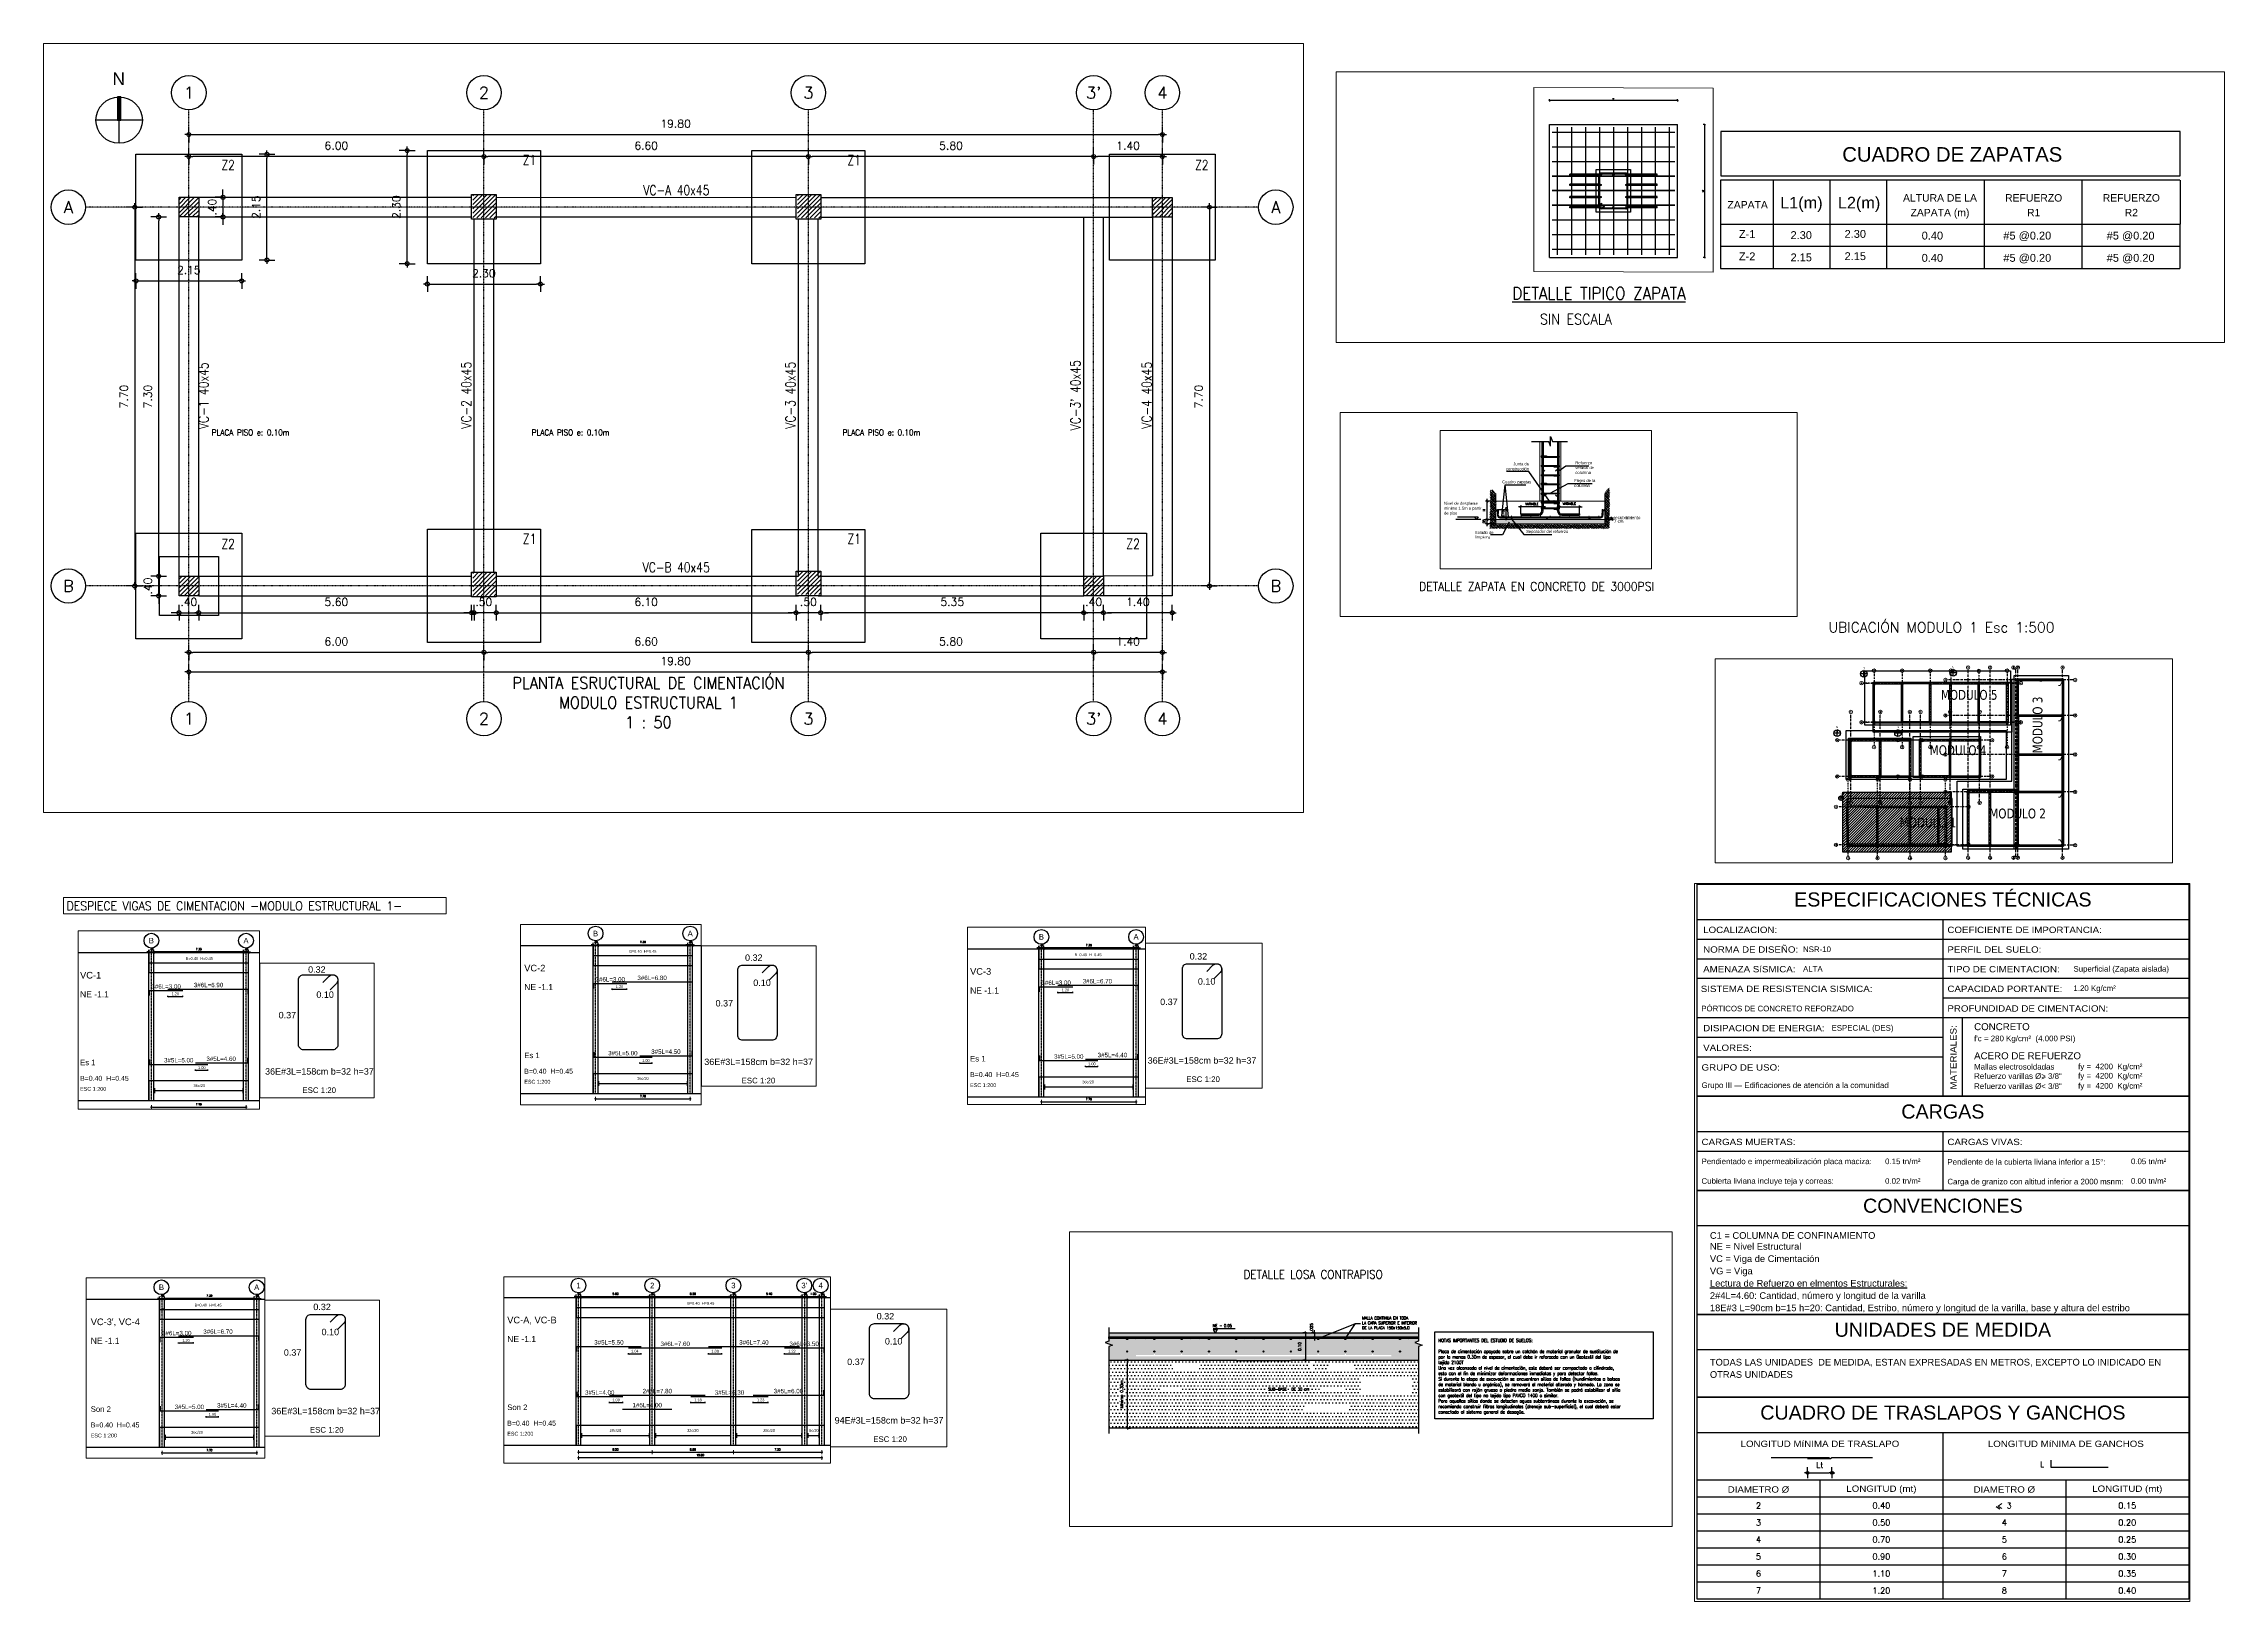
# Paper-space layout 'PLANTA DE CIMENTACION' of a CAD drawing. Header units: feet. Extents: x -959 to -72, y 212 to 846.
# The model-space entities are those that its viewports show. They can reach past a viewport. Long polylines and large blocks are cut down to what shows.
import ezdxf
from ezdxf.enums import TextEntityAlignment as Align

# ---------------------------------------------------------------- set-up
doc = ezdxf.new("R2010")
doc.units = ezdxf.units.FT
doc.header["$MEASUREMENT"] = 0
doc.linetypes.add('EJES', pattern=[3, 2, -0.5, 0, -0.5])
doc.linetypes.add('TRAZO_Y_PUNTOX2', pattern=[2, 1, -0.5, 0, -0.5])
doc.layers.get('DEFPOINTS').update_dxf_attribs({"lineweight": 0})
for name, color, linetype in [('A-EJES', 8, 'TRAZO_Y_PUNTOX2'), ('A_ROTULO-TEXTO 2', 4, 'Continuous'), ('ACERO', 6, 'Continuous'), ('ACERO-2', 11, 'Continuous'), ('ACERO-3', 4, 'Continuous'), ('ACERO-4', 2, 'Continuous'), ('AXI', 7, 'Continuous'), ('B-PLACA', 7, 'Continuous'), ('CAJA-EXT', 7, 'Continuous'), ('CAJA-GEN', 4, 'Continuous'), ('Col', 7, 'Continuous'), ('COL-VIS', 1, 'Continuous'), ('COTAS', 1, 'Continuous'), ('DEF-REF', 7, 'Continuous'), ('DIM', 7, 'Continuous'), ('DIM-COL', 7, 'Continuous'), ('EJES', 9, 'EJES'), ('ESTR', 7, 'Continuous'), ('Estri', 7, 'Continuous'), ('FLECHAS', 7, 'Continuous'), ('FORMATO', 7, 'Continuous'), ('HATCH', 9, 'Continuous'), ('HATCH-COL', 9, 'Continuous'), ('M-VIEW', 140, 'Continuous'), ('MARCO', 3, 'Continuous'), ('MUROS', 1, 'Continuous'), ('NIVEL', 7, 'Continuous'), ('NOM-DESP', 7, 'Continuous'), ('PLACA', 3, 'Continuous'), ('PROV', 4, 'Continuous'), ('PROYECCION', 3, 'Continuous'), ('T1', 7, 'Continuous'), ('TEXT', 11, 'Continuous'), ('TEXTO', 7, 'Continuous'), ('TX-EJES', 7, 'Continuous'), ('TX-V', 3, 'Continuous'), ('TX1', 60, 'Continuous'), ('VIGAS', 3, 'Continuous'), ('ZAPATAS', 5, 'Continuous')]:
    doc.layers.add(name, color=color, linetype=linetype)
for name, color, linetype, lineweight in [('A_MURO', 7, 'Continuous', 40), ('A_TEXT', 154, 'Continuous', 0), ('A_TEXT-SIMB', 195, 'Continuous', 20), ('CONTORNO', 2, 'Continuous', 18), ('cuadros', 2, 'Continuous', 18), ('ESTRUCTURA', 20, 'Continuous', 0), ('Layer1', 7, 'Continuous', 25), ('SEPARADOR', 2, 'Continuous', 5), ('Structural - Bearing_Pen_No__19', 255, 'Continuous', 0), ('TEXTO-1', 2, 'Continuous', 15), ('TX', 60, 'Continuous', 0)]:
    doc.layers.add(name, color=color, linetype=linetype, lineweight=lineweight)
doc.styles.add('ARIAL', font='arial.ttf')
doc.styles.add('D010N', font='romans.shx', dxfattribs={"height": 0.016})
doc.styles.add('D100N', font='romans.shx', dxfattribs={"height": 0.16})
doc.styles.add('D200N', font='romans.shx', dxfattribs={"width": 0.9, "height": 0.32})
doc.styles.add('GENERATED_STYLE_1', font='arial.ttf')
doc.styles.add('ROM', font='romans.shx')
doc.styles.add('ROMANS', font='romans.shx', dxfattribs={"width": 0.9})
doc.styles.add('ROMANT', font='arial.ttf', dxfattribs={"height": 0.9})
doc.styles.add('SETEYCO', font='ROMANS.shx', dxfattribs={"width": 0.9, "height": 0.24})
doc.styles.get("Standard").update_dxf_attribs({"font": 'arial.ttf'})
doc.dimstyles.new('CINCUENTA', dxfattribs={"dimtxt": 0.1, "dimasz": 0.08, "dimexe": 0.06, "dimexo": 0, "dimgap": 0.03, "dimtad": 0, "dimzin": 0, "dimdsep": 46, "dimtxsty": 'ROMANS', "dimblk1": 'OBLIQUE', "dimblk2": 'OBLIQUE', "dimsah": 1, "dimcen": 0, "dimdle": 0.1, "dimclrd": 1, "dimclre": 1, "dimclrt": 2, "dimadec": 0, "dimazin": 0, "dimtfac": 12.5, "dimtix": 1, "dimtmove": 0, "dimatfit": 3, "dimfxl": 1, "dimtvp": 1.25, "dimtolj": 1, "dimtzin": 0, "dimarcsym": 0})
doc.dimstyles.new('D010', dxfattribs={"dimtxt": 0.15, "dimasz": 0.008, "dimexe": 0, "dimexo": 0, "dimgap": 0.025, "dimtad": 1, "dimzin": 4, "dimdsep": 46, "dimtxsty": 'D010N', "dimblk1": 'DIMBLK', "dimblk2": 'DIMBLK', "dimsah": 1, "dimcen": 0.09, "dimse1": 1, "dimse2": 1, "dimclrd": 9, "dimclre": 256, "dimclrt": 256, "dimadec": 0, "dimazin": 0, "dimtfac": 6, "dimtix": 1, "dimtmove": 2, "dimatfit": 3, "dimfxl": 1, "dimtvp": 0.466667, "dimtolj": 1, "dimtzin": 4, "dimarcsym": 0})
doc.dimstyles.new('D010$7', dxfattribs={"dimtxt": 0.016, "dimasz": 0.016, "dimexe": 0, "dimexo": 0, "dimgap": 0.025, "dimtad": 1, "dimzin": 4, "dimdsep": 46, "dimtxsty": 'D010N', "dimblk1": 'DIMBLK', "dimblk2": 'DIMBLK', "dimsah": 1, "dimcen": 0.09, "dimse1": 1, "dimse2": 1, "dimclrd": 9, "dimclre": 256, "dimclrt": 256, "dimadec": 0, "dimazin": 0, "dimtfac": 6, "dimtix": 1, "dimtmove": 2, "dimatfit": 3, "dimfxl": 1, "dimtvp": 0.466667, "dimtolj": 1, "dimtzin": 4, "dimarcsym": 0})
doc.dimstyles.new('D100', dxfattribs={"dimtxt": 0.15, "dimasz": 0.08, "dimexe": 0, "dimexo": 0, "dimgap": 0.14, "dimtad": 1, "dimzin": 4, "dimdsep": 46, "dimtxsty": 'D100N', "dimblk1": 'DIMBLK', "dimblk2": 'DIMBLK', "dimsah": 1, "dimcen": 0.09, "dimse1": 1, "dimse2": 1, "dimclrd": 9, "dimclre": 256, "dimclrt": 256, "dimadec": 0, "dimazin": 0, "dimtfac": 6, "dimtix": 1, "dimtmove": 2, "dimatfit": 3, "dimfxl": 1, "dimtvp": 0.466667, "dimtolj": 1, "dimtzin": 4, "dimarcsym": 0})
doc.dimstyles.get("Standard").update_dxf_attribs({"dimtxt": 0.18, "dimasz": 0.18, "dimexe": 0.18, "dimexo": 0.0625, "dimgap": 0.09, "dimtad": 0, "dimtih": 1, "dimtoh": 1, "dimdec": 4, "dimzin": 0, "dimdsep": 46, "dimtxsty": 'Standard', "dimcen": 0.09, "dimadec": 0, "dimazin": 0, "dimtfac": 1, "dimtdec": 4, "dimtofl": 0, "dimtmove": 0, "dimatfit": 3, "dimfxl": 1, "dimtolj": 1, "dimtzin": 0, "dimarcsym": 0})

# ---------------------------------------------------------------- blocks, each defined once
blk = doc.blocks.new('DIMBLK')
for q in [(0, 2), (0, -2), (-1, 0), (1, 0)]:
    blk.add_line((0, 0), q)
blk.add_circle((0, 0), 0.5)
blk = doc.blocks.new('*D166')
at = {"layer": 'DEFPOINTS', "color": 0, "transparency": 16777216}
for p in [(-78.874, 289.574), (-78.177, 289.603), (-78.177, 289.172)]:
    blk.add_point(p, dxfattribs=at)
at = {"layer": 'DIM', "color": 9, "lineweight": -2, "transparency": 16777216}
blk.add_line((-78.794, 289.172), (-78.257, 289.172), dxfattribs=at)
at = {"layer": 'DIM', "color": 9, "lineweight": -2, "transparency": 16777216, "xscale": 0.08, "yscale": 0.08, "zscale": 0.08, "rotation": 180}
blk.add_blockref('DIMBLK', (-78.874, 289.172), dxfattribs=at)
at = {"layer": 'DIM', "color": 9, "lineweight": -2, "transparency": 16777216, "xscale": 0.08, "yscale": 0.08, "zscale": 0.08}
blk.add_blockref('DIMBLK', (-78.177, 289.172), dxfattribs=at)
at = {"layer": 'DIM', "transparency": 16777216, "insert": (-78.526, 289.392), "char_height": 0.16, "attachment_point": 5, "style": 'D100N'}
blk.add_mtext('\\A1;Lt', dxfattribs=at)
blk = doc.blocks.new('*D98')
at = {"layer": 'DEFPOINTS', "color": 0, "transparency": 16777216}
for p in [(-11.189, -83.923), (-11.774, -91.624), (-10.224, -91.624)]:
    blk.add_point(p, dxfattribs=at)
at = {"layer": 'DIM', "color": 9, "lineweight": -2, "transparency": 16777216}
blk.add_line((-11.774, -84.003), (-11.774, -91.544), dxfattribs=at)
at = {"layer": 'DIM', "color": 9, "lineweight": -2, "transparency": 16777216, "xscale": 0.08, "yscale": 0.08, "zscale": 0.08}
for p, rotation in [((-11.774, -83.923), 90), ((-11.774, -91.624), 270)]:
    blk.add_blockref('DIMBLK', p, dxfattribs=dict(at, rotation=rotation))
at = {"layer": 'DIM', "transparency": 16777216, "insert": (-11.994, -87.774), "char_height": 0.16, "attachment_point": 5, "rotation": 90, "style": 'D100N'}
blk.add_mtext('\\A1;7.70', dxfattribs=at)
blk = doc.blocks.new('*D99')
at = {"layer": 'DEFPOINTS', "color": 0, "transparency": 16777216}
for p in [(10.092, -83.923), (9.427, -91.624), (10.082, -91.624)]:
    blk.add_point(p, dxfattribs=at)
at = {"layer": 'DIM', "color": 9, "lineweight": -2, "transparency": 16777216}
blk.add_line((10.082, -84.003), (10.082, -91.544), dxfattribs=at)
at = {"layer": 'DIM', "color": 9, "lineweight": -2, "transparency": 16777216, "xscale": 0.08, "yscale": 0.08, "zscale": 0.08}
for p, rotation in [((10.082, -83.923), 90), ((10.082, -91.624), 270)]:
    blk.add_blockref('DIMBLK', p, dxfattribs=dict(at, rotation=rotation))
at = {"layer": 'DIM', "transparency": 16777216, "insert": (9.862, -87.774), "char_height": 0.16, "attachment_point": 5, "rotation": 90, "style": 'D100N'}
blk.add_mtext('\\A1;7.70', dxfattribs=at)
blk = doc.blocks.new('*D100')
at = {"layer": 'DEFPOINTS', "color": 0, "transparency": 16777216}
for p in [(9.126, -91.624), (7.727, -91.772), (7.727, -92.974)]:
    blk.add_point(p, dxfattribs=at)
at = {"layer": 'DIM', "color": 9, "lineweight": -2, "transparency": 16777216}
blk.add_line((9.046, -92.974), (7.807, -92.974), dxfattribs=at)
at = {"layer": 'DIM', "color": 9, "lineweight": -2, "transparency": 16777216, "xscale": 0.08, "yscale": 0.08, "zscale": 0.08, "rotation": 180}
blk.add_blockref('DIMBLK', (7.727, -92.974), dxfattribs=at)
at = {"layer": 'DIM', "color": 9, "lineweight": -2, "transparency": 16777216, "xscale": 0.08, "yscale": 0.08, "zscale": 0.08}
blk.add_blockref('DIMBLK', (9.126, -92.974), dxfattribs=at)
at = {"layer": 'DIM', "transparency": 16777216, "insert": (8.427, -92.754), "char_height": 0.16, "attachment_point": 5, "style": 'D100N'}
blk.add_mtext('\\A1;1.40', dxfattribs=at)
blk = doc.blocks.new('*D101')
at = {"layer": 'DEFPOINTS', "color": 0, "transparency": 16777216}
for p in [(1.926, -91.773), (7.727, -91.772), (1.926, -92.974)]:
    blk.add_point(p, dxfattribs=at)
at = {"layer": 'DIM', "color": 9, "lineweight": -2, "transparency": 16777216}
blk.add_line((7.647, -92.974), (2.006, -92.974), dxfattribs=at)
at = {"layer": 'DIM', "color": 9, "lineweight": -2, "transparency": 16777216, "xscale": 0.08, "yscale": 0.08, "zscale": 0.08, "rotation": 180}
blk.add_blockref('DIMBLK', (1.926, -92.974), dxfattribs=at)
at = {"layer": 'DIM', "color": 9, "lineweight": -2, "transparency": 16777216, "xscale": 0.08, "yscale": 0.08, "zscale": 0.08}
blk.add_blockref('DIMBLK', (7.727, -92.974), dxfattribs=at)
at = {"layer": 'DIM', "transparency": 16777216, "insert": (4.827, -92.754), "char_height": 0.16, "attachment_point": 5, "style": 'D100N'}
blk.add_mtext('\\A1;5.80', dxfattribs=at)
blk = doc.blocks.new('*D102')
at = {"layer": 'DEFPOINTS', "color": 0, "transparency": 16777216}
for p in [(-4.673, -91.822), (1.926, -91.773), (-4.673, -92.974)]:
    blk.add_point(p, dxfattribs=at)
at = {"layer": 'DIM', "color": 9, "lineweight": -2, "transparency": 16777216}
blk.add_line((1.846, -92.974), (-4.593, -92.974), dxfattribs=at)
at = {"layer": 'DIM', "color": 9, "lineweight": -2, "transparency": 16777216, "xscale": 0.08, "yscale": 0.08, "zscale": 0.08, "rotation": 180}
blk.add_blockref('DIMBLK', (-4.673, -92.974), dxfattribs=at)
at = {"layer": 'DIM', "color": 9, "lineweight": -2, "transparency": 16777216, "xscale": 0.08, "yscale": 0.08, "zscale": 0.08}
blk.add_blockref('DIMBLK', (1.926, -92.974), dxfattribs=at)
at = {"layer": 'DIM', "transparency": 16777216, "insert": (-1.373, -92.754), "char_height": 0.16, "attachment_point": 5, "style": 'D100N'}
blk.add_mtext('\\A1;6.60', dxfattribs=at)
blk = doc.blocks.new('*D103')
at = {"layer": 'DEFPOINTS', "color": 0, "transparency": 16777216}
for p in [(-10.673, -91.822), (-4.673, -91.822), (-10.673, -92.974)]:
    blk.add_point(p, dxfattribs=at)
at = {"layer": 'DIM', "color": 9, "lineweight": -2, "transparency": 16777216}
blk.add_line((-4.753, -92.974), (-10.593, -92.974), dxfattribs=at)
at = {"layer": 'DIM', "color": 9, "lineweight": -2, "transparency": 16777216, "xscale": 0.08, "yscale": 0.08, "zscale": 0.08, "rotation": 180}
blk.add_blockref('DIMBLK', (-10.673, -92.974), dxfattribs=at)
at = {"layer": 'DIM', "color": 9, "lineweight": -2, "transparency": 16777216, "xscale": 0.08, "yscale": 0.08, "zscale": 0.08}
blk.add_blockref('DIMBLK', (-4.673, -92.974), dxfattribs=at)
at = {"layer": 'DIM', "transparency": 16777216, "insert": (-7.673, -92.754), "char_height": 0.16, "attachment_point": 5, "style": 'D100N'}
blk.add_mtext('\\A1;6.00', dxfattribs=at)
blk = doc.blocks.new('*D104')
at = {"layer": 'DEFPOINTS', "color": 0, "transparency": 16777216}
for p in [(9.126, -91.624), (-10.674, -91.822), (9.126, -93.372)]:
    blk.add_point(p, dxfattribs=at)
at = {"layer": 'DIM', "color": 9, "lineweight": -2, "transparency": 16777216}
blk.add_line((-10.594, -93.372), (9.046, -93.372), dxfattribs=at)
at = {"layer": 'DIM', "color": 9, "lineweight": -2, "transparency": 16777216, "xscale": 0.08, "yscale": 0.08, "zscale": 0.08, "rotation": 180}
blk.add_blockref('DIMBLK', (-10.674, -93.372), dxfattribs=at)
at = {"layer": 'DIM', "color": 9, "lineweight": -2, "transparency": 16777216, "xscale": 0.08, "yscale": 0.08, "zscale": 0.08}
blk.add_blockref('DIMBLK', (9.126, -93.372), dxfattribs=at)
at = {"layer": 'DIM', "transparency": 16777216, "insert": (-0.774, -93.152), "char_height": 0.16, "attachment_point": 5, "style": 'D100N'}
blk.add_mtext('\\A1;19.80', dxfattribs=at)
blk = doc.blocks.new('*D105')
at = {"layer": 'DEFPOINTS', "color": 0, "transparency": 16777216}
for p in [(-4.673, -82.894), (-4.673, -83.722), (1.926, -83.774)]:
    blk.add_point(p, dxfattribs=at)
at = {"layer": 'DIM', "color": 9, "lineweight": -2, "transparency": 16777216}
blk.add_line((1.846, -82.894), (-4.593, -82.894), dxfattribs=at)
at = {"layer": 'DIM', "color": 9, "lineweight": -2, "transparency": 16777216, "xscale": 0.08, "yscale": 0.08, "zscale": 0.08, "rotation": 180}
blk.add_blockref('DIMBLK', (-4.673, -82.894), dxfattribs=at)
at = {"layer": 'DIM', "color": 9, "lineweight": -2, "transparency": 16777216, "xscale": 0.08, "yscale": 0.08, "zscale": 0.08}
blk.add_blockref('DIMBLK', (1.926, -82.894), dxfattribs=at)
at = {"layer": 'DIM', "transparency": 16777216, "insert": (-1.373, -82.674), "char_height": 0.16, "attachment_point": 5, "style": 'D100N'}
blk.add_mtext('\\A1;6.60', dxfattribs=at)
blk = doc.blocks.new('*D106')
at = {"layer": 'DEFPOINTS', "color": 0, "transparency": 16777216}
for p in [(9.126, -82.446), (-10.674, -83.622), (9.126, -83.774)]:
    blk.add_point(p, dxfattribs=at)
at = {"layer": 'DIM', "color": 9, "lineweight": -2, "transparency": 16777216}
blk.add_line((-10.594, -82.446), (9.046, -82.446), dxfattribs=at)
at = {"layer": 'DIM', "color": 9, "lineweight": -2, "transparency": 16777216, "xscale": 0.08, "yscale": 0.08, "zscale": 0.08, "rotation": 180}
blk.add_blockref('DIMBLK', (-10.674, -82.446), dxfattribs=at)
at = {"layer": 'DIM', "color": 9, "lineweight": -2, "transparency": 16777216, "xscale": 0.08, "yscale": 0.08, "zscale": 0.08}
blk.add_blockref('DIMBLK', (9.126, -82.446), dxfattribs=at)
at = {"layer": 'DIM', "transparency": 16777216, "insert": (-0.774, -82.226), "char_height": 0.16, "attachment_point": 5, "style": 'D100N'}
blk.add_mtext('\\A1;19.80', dxfattribs=at)
blk = doc.blocks.new('*D107')
at = {"layer": 'DEFPOINTS', "color": 0, "transparency": 16777216}
for p in [(-10.674, -82.894), (-10.674, -83.622), (-4.673, -83.722)]:
    blk.add_point(p, dxfattribs=at)
at = {"layer": 'DIM', "color": 9, "lineweight": -2, "transparency": 16777216}
blk.add_line((-4.753, -82.894), (-10.594, -82.894), dxfattribs=at)
at = {"layer": 'DIM', "color": 9, "lineweight": -2, "transparency": 16777216, "xscale": 0.08, "yscale": 0.08, "zscale": 0.08, "rotation": 180}
blk.add_blockref('DIMBLK', (-10.674, -82.894), dxfattribs=at)
at = {"layer": 'DIM', "color": 9, "lineweight": -2, "transparency": 16777216, "xscale": 0.08, "yscale": 0.08, "zscale": 0.08}
blk.add_blockref('DIMBLK', (-4.673, -82.894), dxfattribs=at)
at = {"layer": 'DIM', "transparency": 16777216, "insert": (-7.673, -82.674), "char_height": 0.16, "attachment_point": 5, "style": 'D100N'}
blk.add_mtext('\\A1;6.00', dxfattribs=at)
blk = doc.blocks.new('Norte CDI')
at = {"layer": 'PROV'}
h = blk.add_hatch(color=256, dxfattribs=at)
h.dxf.hatch_style = 1
edge = h.paths.add_edge_path()
edge.add_arc((0, 0), 0.674, 85.7451, 94.2549)
edge.add_line((-0.05, 0.672), (-0.05, 0))
edge.add_line((-0.05, 0), (0.05, 0))
edge.add_line((0.05, 0), (0.05, 0.672))
for p, q in [((0.674, 0), (-0.674, 0)), ((0, -0.674), (0, 0))]:
    blk.add_line(p, q, dxfattribs=at)
blk.add_lwpolyline([(0.05, 0.672, 0.037148), (-0.05, 0.672), (-0.05, 0), (0.05, 0)], format="xyb", close=True, dxfattribs=at)
blk.add_circle((0, 0), 0.674, dxfattribs=at)
blk = doc.blocks.new('NORTE')
at = {"layer": 'A_MURO'}
blk.add_line((0.65, 0), (1.3, 0), dxfattribs=at)
at = {"layer": 'A_TEXT-SIMB'}
for p, q in [((0.65, 0.65), (0.65, -0.65)), ((0, 0), (0.65, 0))]:
    blk.add_line(p, q, dxfattribs=at)
blk.add_circle((0.65, 0), 0.65, dxfattribs=at)
at = {"layer": 'A_TEXT', "style": 'ARIAL'}
blk.add_attdef('N', text='', height=0.35, dxfattribs=at).set_placement((1.53, -0.165), align=Align.CENTER)
blk = doc.blocks.new('EJE-90', base_point=(0, -0.23))
blk.add_circle((0, 0.12), 0.35)
at = {"style": 'SETEYCO'}
blk.add_attdef('ID-EJEJE', text='', height=0.24, dxfattribs=at).set_placement((0, 0), align=Align.CENTER)
blk = doc.blocks.new('A$C052A30E3')
at = {"layer": 'HATCH-COL'}
h = blk.add_hatch(dxfattribs=at)
h.set_pattern_fill('ANSI31', color=9, scale=0.5)
h.set_pattern_definition([(45, (81.25127, 91.87424), (-0.044194174, 0.044194174), [])])
h.paths.add_polyline_path([(6, 7.7), (6, 8.1), (6.4, 8.1), (6.4, 7.7)])
h = blk.add_hatch(dxfattribs=at)
h.set_pattern_fill('ANSI31', color=9, scale=0.5)
h.set_pattern_definition([(45, (81.250994, 91.82217), (-0.044194174, 0.044194174), [])])
h.paths.add_polyline_path([(12.6, 7.648), (12.6, 8.048), (13, 8.048), (13, 7.648)])
h = blk.add_hatch(dxfattribs=at)
h.set_pattern_fill('ANSI31', color=9, scale=0.5)
h.set_pattern_definition([(45, (98.390506, 92.646066), (-0.044194174, 0.044194174), [])])
h.paths.add_polyline_path([(19.8, 7.648), (19.8, 8.048), (20.2, 8.048), (20.2, 7.648)])
h = blk.add_hatch(dxfattribs=at)
h.set_pattern_fill('ANSI31', color=9, scale=0.5)
h.set_pattern_definition([(45, (80.751257, 91.87412), (-0.044194174, 0.044194174), [])])
h.paths.add_polyline_path([(0, 0), (0, 0.4), (0.4, 0.4), (0.4, 0)])
h = blk.add_hatch(dxfattribs=at)
h.set_pattern_fill('ANSI31', color=9, scale=0.5)
h.set_pattern_definition([(45, (81.25127, 91.87424), (-0.044194174, 0.044194174), [])])
h.paths.add_polyline_path([(6, 0), (6, 0.4), (6.4, 0.4), (6.4, 0)])
h = blk.add_hatch(dxfattribs=at)
h.set_pattern_fill('ANSI31', color=9, scale=0.5)
h.set_pattern_definition([(45, (81.251214, 91.92338), (-0.044194174, 0.044194174), [])])
h.paths.add_polyline_path([(12.6, 0.049), (12.6, 0.449), (13, 0.449), (13, 0.049)])
h = blk.add_hatch(dxfattribs=at)
h.set_pattern_fill('ANSI31', color=9, scale=0.5)
h.set_pattern_definition([(45, (80.00127, 91.92424), (-0.044194174, 0.044194174), [])])
h.paths.add_polyline_path([(18.4, 0.05), (18.4, 0.45), (18.8, 0.45), (18.8, 0.05)])
at = {"layer": 'A-EJES', "color": 9}
for points in [[(0.2, -2.152), (0.2, 13.095)], [(6.2, -2.152), (6.2, 13.095)], [(12.8, -2.152), (12.8, 13.095)], [(20, -2.152), (20, 13.095)], [(24.35, 7.899), (-1.9, 7.899)], [(24.35, 0.198), (-1.9, 0.198)]]:
    blk.add_lwpolyline(points, dxfattribs=at)
at = {"layer": 'B-PLACA', "color": 9}
blk.add_lwpolyline([(21.375, 9.624), (-0.05, 9.624), (-0.05, -0.1), (21.375, -0.1)], close=True, dxfattribs=at)
at = {"layer": 'COL-VIS', "color": 9}
for points in [[(6, 7.7), (6, 8.1), (6.4, 8.1), (6.4, 7.7)], [(12.6, 7.648), (12.6, 8.048), (13, 8.048), (13, 7.648)], [(19.8, 7.648), (19.8, 8.048), (20.2, 8.048), (20.2, 7.648)], [(0, 0), (0, 0.4), (0.4, 0.4), (0.4, 0)], [(6, 0), (6, 0.4), (6.4, 0.4), (6.4, 0)], [(12.6, 0.049), (12.6, 0.449), (13, 0.449), (13, 0.049)], [(18.4, 0.05), (18.4, 0.45), (18.8, 0.45), (18.8, 0.05)]]:
    blk.add_lwpolyline(points, close=True, dxfattribs=at)
at = {"layer": 'VIGAS', "color": 9}
for points in [[(0.35, 8.2), (6, 8.1)], [(6.4, 8.1), (12.6, 8.048)], [(13, 8.048), (19.8, 8.048)], [(0, 0.4), (-0.05, 7.798)], [(0.3, 0.402), (0.25, 7.8)], [(0.345, 7.9), (5.995, 7.8)], [(6.397, 7.8), (12.597, 7.748)], [(6.05, 0.4), (6.05, 7.7)], [(6.35, 0.4), (6.35, 7.7)], [(13, 7.748), (18.45, 7.748)], [(18.45, 0.45), (18.45, 7.748)], [(18.75, 7.748), (19.8, 7.748)], [(18.75, 0.45), (18.75, 7.748)], [(12.65, 0.449), (12.65, 7.648)], [(12.95, 0.449), (12.95, 7.648)], [(20.2, 7.648), (20.2, 0.05), (18.8, 0.05)], [(19.9, 7.648), (19.9, 0.35), (18.8, 0.35)], [(6, 0.3), (0.4, 0.3)], [(12.598, 0.35), (6.398, 0.3)], [(13, 0.349), (18.4, 0.35)], [(6, 0), (0.4, 0)], [(12.6, 0.05), (6.4, 0)], [(13, 0.049), (18.4, 0.05)]]:
    blk.add_lwpolyline(points, dxfattribs=at)
at = {"color": 9}
for p, values in [((0.2, 13.095), {'ID-EJEJE': '1'}), ((6.2, 13.095), {'ID-EJEJE': '2'}), ((12.8, 13.095), {'ID-EJEJE': '3'}), ((20, 13.095), {'ID-EJEJE': '4'}), ((-2.25, 7.549), {'ID-EJEJE': 'A'}), ((24.7, 7.549), {'ID-EJEJE': 'A'}), ((-2.25, -0.152), {'ID-EJEJE': 'B'}), ((24.7, -0.152), {'ID-EJEJE': 'B'}), ((0.2, -2.852), {'ID-EJEJE': '1'}), ((6.2, -2.852), {'ID-EJEJE': '2'}), ((12.8, -2.852), {'ID-EJEJE': '3'}), ((20, -2.852), {'ID-EJEJE': '4'})]:
    blk.add_blockref('EJE-90', p, dxfattribs=at).add_auto_attribs(values)
ref = blk.add_blockref('NORTE', (-1.218, 9.197), dxfattribs=dict(at, xscale=0.7257532145892001, yscale=0.7257532145892001, zscale=0.7257532145892001, rotation=90))
ref.add_attrib('N', 'N', dxfattribs={"layer": 'A_TEXT', "height": 0.254, "style": 'ARIAL'}).set_placement((-1.098, 10.308), align=Align.BOTTOM_RIGHT)
at = {"layer": 'PROV', "color": 9, "xscale": 0.7000000000000001, "yscale": 0.7000000000000001, "zscale": 0.7000000000000001}
blk.add_blockref('Norte CDI', (-1.218, 9.669), dxfattribs=at)
blk = doc.blocks.new('COLUMNA 40X40')
at = {"layer": 'HATCH-COL'}
h = blk.add_hatch(dxfattribs=at)
h.set_pattern_fill('ANSI31', color=256, scale=0.1, style=0)
h.paths.add_polyline_path([(-38.797, -20.767), (-38.797, -21.167), (-38.397, -21.167), (-38.397, -20.767)])
at = {"layer": 'COL-VIS'}
blk.add_lwpolyline([(-38.797, -20.767), (-38.797, -21.167), (-38.397, -21.167), (-38.397, -20.767), (-38.797, -20.767)], dxfattribs=at)
blk = doc.blocks.new('A$C7ED9750D')
at = {"layer": 'HATCH'}
h = blk.add_hatch(dxfattribs=at)
h.set_pattern_fill('ANSI31', color=9, scale=0.1, style=0)
h.set_pattern_definition([(45, (270.585154, -52.668471), (-0.00883883476, 0.00883883476), [])])
h.paths.add_polyline_path([(6.125, 1.2), (6.275, 1.2), (6.275, 0), (6.125, 0)])
at = {"layer": 'B-PLACA', "color": 9}
blk.add_lwpolyline([(-0.285, 7.99), (12.4, 7.99), (12.4, 0), (-0.285, 0)], close=True, dxfattribs=at)
at = {"layer": 'EJES', "color": 9}
for points in [[(0.2, -4.847), (0.2, 12.95)], [(6.2, -4.847), (6.2, 12.95)], [(12.2, -4.847), (12.2, 12.95)], [(14.4, 7.55), (-2.2, 7.55)], [(14.4, 0.2), (-2.2, 0.2)]]:
    blk.add_lwpolyline(points, dxfattribs=at)
at = {"layer": 'MUROS', "color": 9}
blk.add_lwpolyline([(6.125, 1.2), (6.275, 1.2), (6.275, 0), (6.125, 0)], close=True, dxfattribs=at)
at = {"layer": 'VIGAS', "color": 9}
blk.add_lwpolyline([(0, 7.75), (12.4, 7.75), (12.4, 0), (0, 0)], close=True, dxfattribs=at)
for points in [[(0.4, 7.45), (6.017, 7.45)], [(6.4, 7.45), (12, 7.45)], [(0.3, 0.4), (0.3, 7.35)], [(6.05, 0.3), (6.05, 7.35)], [(6.35, 0.3), (6.35, 7.35)], [(12.1, 7.35), (12.1, 0.4)], [(6.05, 0.3), (0.4, 0.3)], [(6.35, 0.3), (12, 0.3)]]:
    blk.add_lwpolyline(points, dxfattribs=at)
at = {"color": 9}
for p, values in [((0.2, 12.95), {'ID-EJEJE': '1'}), ((6.209, 12.95), {'ID-EJEJE': '2'}), ((12.2, 12.95), {'ID-EJEJE': '3'}), ((-2.55, 7.2), {'ID-EJEJE': 'A'}), ((14.75, 7.2), {'ID-EJEJE': 'A'}), ((-2.55, -0.15), {'ID-EJEJE': 'B'}), ((14.75, -0.15), {'ID-EJEJE': 'B'}), ((0.2, -5.547), {'ID-EJEJE': '1'}), ((6.209, -5.547), {'ID-EJEJE': '2'}), ((12.2, -5.547), {'ID-EJEJE': '3'})]:
    blk.add_blockref('EJE-90', p, dxfattribs=at).add_auto_attribs(values)
ref = blk.add_blockref('NORTE', (-2.552, 8.317), dxfattribs=dict(at, xscale=1.036790306616755, yscale=1.036790306616755, zscale=1.036790306616755, rotation=90))
ref.add_attrib('N', 'N', dxfattribs={"layer": 'A_TEXT', "height": 0.363, "style": 'ARIAL'}).set_placement((-2.381, 9.903), align=Align.BOTTOM_RIGHT)
for p in [(38.797, 28.517), (44.797, 28.517), (50.797, 28.517), (38.797, 21.167), (50.797, 21.167)]:
    blk.add_blockref('COLUMNA 40X40', p, dxfattribs=at)
at = {"layer": 'PROV', "color": 9}
blk.add_blockref('Norte CDI', (-2.552, 8.991), dxfattribs=at)
blk = doc.blocks.new('A$C318A7F8D')
at = {"layer": 'HATCH'}
h = blk.add_hatch(dxfattribs=at)
h.set_pattern_fill('ANSI31', color=9, scale=0.1, style=0)
h.set_pattern_definition([(45, (258.185155, -52.668471), (-0.00883883476, 0.00883883476), [])])
h.paths.add_polyline_path([(-6.275, 1.2), (-6.125, 1.2), (-6.125, 0), (-6.275, 0)])
at = {"layer": 'B-PLACA', "color": 9}
blk.add_lwpolyline([(-13.733, 8.29), (0, 8.29), (0, 0), (-13.733, 0)], close=True, dxfattribs=at)
at = {"layer": 'EJES', "color": 9}
for points in [[(-12.2, -4.847), (-12.2, 12.95)], [(-6.2, -4.847), (-6.2, 12.95)], [(-0.2, -4.847), (-0.2, 12.95)], [(2, 7.55), (-16.45, 7.55)], [(2, 0.2), (-16.45, 0.2)]]:
    blk.add_lwpolyline(points, dxfattribs=at)
at = {"layer": 'MUROS', "color": 9}
blk.add_lwpolyline([(-6.275, 1.2), (-6.125, 1.2), (-6.125, 0), (-6.275, 0)], close=True, dxfattribs=at)
at = {"layer": 'VIGAS', "color": 9}
blk.add_lwpolyline([(-12.4, 7.75), (0, 7.75), (0, 0), (-12.4, 0)], close=True, dxfattribs=at)
for points in [[(-12, 7.45), (-6.383, 7.45)], [(-6, 7.45), (-0.4, 7.45)], [(-12.1, 0.4), (-12.1, 7.35)], [(-6.35, 0.3), (-6.35, 7.35)], [(-6.05, 0.3), (-6.05, 7.35)], [(-0.3, 7.35), (-0.3, 0.4)], [(-6.35, 0.3), (-12, 0.3)], [(-6.05, 0.3), (-0.4, 0.3)]]:
    blk.add_lwpolyline(points, dxfattribs=at)
at = {"color": 9}
for p, values in [((-12.2, 12.95), {'ID-EJEJE': '1'}), ((-6.191, 12.95), {'ID-EJEJE': '2'}), ((-0.2, 12.95), {'ID-EJEJE': '3'}), ((-16.8, 7.2), {'ID-EJEJE': 'A'}), ((2.35, 7.2), {'ID-EJEJE': 'A'}), ((-16.8, -0.15), {'ID-EJEJE': 'B'}), ((2.35, -0.15), {'ID-EJEJE': 'B'}), ((-12.2, -5.547), {'ID-EJEJE': '1'}), ((-6.191, -5.547), {'ID-EJEJE': '2'}), ((-0.2, -5.547), {'ID-EJEJE': '3'})]:
    blk.add_blockref('EJE-90', p, dxfattribs=at).add_auto_attribs(values)
ref = blk.add_blockref('NORTE', (-16.802, 8.317), dxfattribs=dict(at, xscale=1.036790306616755, yscale=1.036790306616755, zscale=1.036790306616755, rotation=90))
ref.add_attrib('N', 'N', dxfattribs={"layer": 'A_TEXT', "height": 0.363, "style": 'ARIAL'}).set_placement((-16.631, 9.903), align=Align.BOTTOM_RIGHT)
for p in [(26.397, 28.517), (32.397, 28.517), (38.397, 28.517), (26.397, 21.167), (38.397, 21.167)]:
    blk.add_blockref('COLUMNA 40X40', p, dxfattribs=at)
at = {"layer": 'PROV', "color": 9}
blk.add_blockref('Norte CDI', (-16.802, 8.991), dxfattribs=at)
blk = doc.blocks.new('A$C339227DE')
at = {"layer": 'HATCH'}
h = blk.add_hatch(dxfattribs=at)
h.set_pattern_fill('ANSI31', color=9, scale=0.1, style=0)
h.set_pattern_definition([(45, (242.860161, -61.018473), (-0.00883883476, 0.00883883476), [])])
h.paths.add_polyline_path([(-21.6, -7.1), (-21.45, -7.1), (-21.45, -8.35), (-21.6, -8.35)])
h = blk.add_hatch(dxfattribs=at)
h.set_pattern_fill('ANSI31', color=9, scale=0.1, style=0)
h.set_pattern_definition([(45, (258.460165, -61.068475), (-0.00883883476, 0.00883883476), [])])
h.paths.add_polyline_path([(-6, -7.15), (-5.85, -7.15), (-5.85, -8.4), (-6, -8.4)])
at = {"layer": 'A-EJES', "color": 9}
for p, q in [((-27.25, 2.05), (-27.25, -12.8)), ((-21.525, 2.05), (-21.525, -12.8)), ((-15.8, 2.05), (-15.8, -12.8)), ((-11.65, 2.05), (-11.65, -12.8)), ((-0.2, 2.05), (-0.2, -12.8)), ((-5.925, 2), (-5.925, -12.85))]:
    blk.add_line(p, q, dxfattribs=at)
for points in [[(2.269, -0.15), (-29.45, -0.15)], [(-29.45, -0.15), (2.269, -0.15)], [(-29.45, -8.1), (2.269, -8.1)], [(2.269, -8.1), (-29.45, -8.1)]]:
    blk.add_lwpolyline(points, dxfattribs=at)
at = {"layer": 'B-PLACA', "color": 9}
blk.add_lwpolyline([(-27.45, 0.05), (0.755, 0.05), (0.755, -10.12), (-27.45, -10.12)], close=True, dxfattribs=at)
at = {"layer": 'MUROS', "color": 9}
for points in [[(-21.6, -7.1), (-21.45, -7.1), (-21.45, -8.35), (-21.6, -8.35)], [(-6, -7.15), (-5.85, -7.15), (-5.85, -8.4), (-6, -8.4)]]:
    blk.add_lwpolyline(points, close=True, dxfattribs=at)
at = {"layer": 'VIGAS', "color": 9}
blk.add_lwpolyline([(-27.45, 0.05), (0, 0.05), (0, -8.3), (-27.45, -8.3)], close=True, dxfattribs=at)
for points in [[(-27.15, -7.9), (-27.15, -0.35)], [(-27.05, -0.25), (-21.708, -0.25)], [(-27.05, -8), (-21.675, -8), (-21.675, -0.35)], [(-16, -8), (-21.375, -8), (-21.375, -0.35)], [(-16, -0.25), (-21.325, -0.25), (-21.325, -0.25)], [(-15.95, -7.9), (-15.95, -0.35)], [(-15.65, -7.9), (-15.65, -0.35)], [(-15.6, -0.25), (-11.85, -0.25)], [(-11.8, -7.902), (-11.8, -0.35)], [(-11.5, -7.903), (-11.5, -0.35)], [(-11.45, -0.25), (-6.125, -0.25), (-6.125, -0.25)], [(-11.45, -8), (-6.075, -8), (-6.075, -0.35)], [(-0.4, -8), (-5.775, -8), (-5.775, -0.35)], [(-5.725, -0.25), (-0.4, -0.25)], [(-0.3, -7.9), (-0.3, -0.35)], [(-15.6, -8), (-11.85, -8)]]:
    blk.add_lwpolyline(points, dxfattribs=at)
at = {"color": 9}
ref = blk.add_blockref('NORTE', (-29.299, 1.078), dxfattribs=dict(at, xscale=1.036790306555988, yscale=1.036790306555988, zscale=1.036790306555988, rotation=90))
ref.add_attrib('N', 'N', dxfattribs={"layer": 'A_TEXT', "height": 0.363, "style": 'ARIAL'}).set_placement((-29.128, 2.664), align=Align.BOTTOM_RIGHT)
for p, values in [((-27.25, 2.05), {'ID-EJEJE': '1'}), ((-21.525, 2.05), {'ID-EJEJE': '2'}), ((-15.8, 2.05), {'ID-EJEJE': '3'}), ((-11.65, 2.05), {'ID-EJEJE': '4'}), ((-5.925, 2), {'ID-EJEJE': '5'}), ((-0.2, 2.05), {'ID-EJEJE': '6'}), ((-29.8, -0.5), {'ID-EJEJE': 'A'}), ((2.619, -0.5), {'ID-EJEJE': 'A'}), ((-29.8, -8.45), {'ID-EJEJE': 'B'}), ((2.619, -8.45), {'ID-EJEJE': 'B'}), ((-27.25, -13.5), {'ID-EJEJE': '1'}), ((-21.525, -13.5), {'ID-EJEJE': '2'}), ((-15.8, -13.5), {'ID-EJEJE': '3'}), ((-11.65, -13.5), {'ID-EJEJE': '4'}), ((-0.2, -13.5), {'ID-EJEJE': '6'}), ((-5.925, -13.55), {'ID-EJEJE': '5'})]:
    blk.add_blockref('EJE-90', p, dxfattribs=at).add_auto_attribs(values)
for p in [(11.347, 20.767), (17.072, 20.767), (22.797, 20.767), (26.947, 20.767), (32.672, 20.767), (38.397, 20.767), (11.347, 12.817), (22.797, 12.817), (26.947, 12.817), (38.397, 12.817)]:
    blk.add_blockref('COLUMNA 40X40', p, dxfattribs=at)
at = {"layer": 'PROV', "color": 9}
blk.add_blockref('Norte CDI', (-29.299, 1.752), dxfattribs=at)
blk = doc.blocks.new('*D223')
at = {"layer": 'DEFPOINTS', "color": 0, "transparency": 16777216}
for p in [(-10.824, -83.722), (-10.874, -84.122), (-9.98, -84.122)]:
    blk.add_point(p, dxfattribs=at)
at = {"layer": 'DIM', "color": 9, "lineweight": -2, "transparency": 16777216}
for p, q in [((-9.98, -83.642), (-9.98, -83.562)), ((-9.98, -83.722), (-9.98, -84.122)), ((-9.98, -84.202), (-9.98, -84.282))]:
    blk.add_line(p, q, dxfattribs=at)
at = {"layer": 'DIM', "color": 9, "lineweight": -2, "transparency": 16777216, "xscale": 0.08, "yscale": 0.08, "zscale": 0.08}
for p, rotation in [((-9.98, -83.722), 270), ((-9.98, -84.122), 90)]:
    blk.add_blockref('DIMBLK', p, dxfattribs=dict(at, rotation=rotation))
at = {"layer": 'DIM', "transparency": 16777216, "insert": (-10.2, -83.922), "char_height": 0.16, "attachment_point": 5, "rotation": 90, "style": 'D100N'}
blk.add_mtext('\\A1;.40', dxfattribs=at)
blk = doc.blocks.new('*D232')
at = {"layer": 'DEFPOINTS', "color": 9, "lineweight": -2, "transparency": 16777216}
blk.add_line((-391.373, -199.639), (-383.833, -199.639), dxfattribs=at)
at = {"layer": 'DEFPOINTS', "color": 0, "transparency": 16777216}
for p in [(-391.453, -199.107), (-383.753, -199.107), (-383.753, -199.639)]:
    blk.add_point(p, dxfattribs=at)
at = {"layer": 'DEFPOINTS', "color": 9, "lineweight": -2, "transparency": 16777216, "xscale": 0.08, "yscale": 0.08, "zscale": 0.08, "rotation": 180}
blk.add_blockref('DIMBLK', (-391.453, -199.639), dxfattribs=at)
at = {"layer": 'DEFPOINTS', "color": 9, "lineweight": -2, "transparency": 16777216, "xscale": 0.08, "yscale": 0.08, "zscale": 0.08}
blk.add_blockref('DIMBLK', (-383.753, -199.639), dxfattribs=at)
at = {"layer": 'DEFPOINTS', "transparency": 16777216, "insert": (-387.603, -199.419), "char_height": 0.16, "attachment_point": 5, "style": 'D100N'}
blk.add_mtext('\\A1;7.70', dxfattribs=at)
blk = doc.blocks.new('*D233')
at = {"layer": 'DEFPOINTS', "color": 9, "lineweight": -2, "transparency": 16777216}
blk.add_line((-365.673, -199.55), (-358.133, -199.55), dxfattribs=at)
at = {"layer": 'DEFPOINTS', "color": 0, "transparency": 16777216}
for p in [(-365.753, -199.107), (-358.053, -199.107), (-358.053, -199.55)]:
    blk.add_point(p, dxfattribs=at)
at = {"layer": 'DEFPOINTS', "color": 9, "lineweight": -2, "transparency": 16777216, "xscale": 0.08, "yscale": 0.08, "zscale": 0.08, "rotation": 180}
blk.add_blockref('DIMBLK', (-365.753, -199.55), dxfattribs=at)
at = {"layer": 'DEFPOINTS', "color": 9, "lineweight": -2, "transparency": 16777216, "xscale": 0.08, "yscale": 0.08, "zscale": 0.08}
blk.add_blockref('DIMBLK', (-358.053, -199.55), dxfattribs=at)
at = {"layer": 'DEFPOINTS', "transparency": 16777216, "insert": (-361.903, -199.33), "char_height": 0.16, "attachment_point": 5, "style": 'D100N'}
blk.add_mtext('\\A1;7.70', dxfattribs=at)
blk = doc.blocks.new('*D234')
at = {"layer": 'DEFPOINTS', "color": 9, "lineweight": -2, "transparency": 16777216}
blk.add_line((-340.073, -199.53), (-332.533, -199.53), dxfattribs=at)
at = {"layer": 'DEFPOINTS', "color": 0, "transparency": 16777216}
for p in [(-340.153, -199.107), (-332.453, -199.107), (-332.453, -199.53)]:
    blk.add_point(p, dxfattribs=at)
at = {"layer": 'DEFPOINTS', "color": 9, "lineweight": -2, "transparency": 16777216, "xscale": 0.08, "yscale": 0.08, "zscale": 0.08, "rotation": 180}
blk.add_blockref('DIMBLK', (-340.153, -199.53), dxfattribs=at)
at = {"layer": 'DEFPOINTS', "color": 9, "lineweight": -2, "transparency": 16777216, "xscale": 0.08, "yscale": 0.08, "zscale": 0.08}
blk.add_blockref('DIMBLK', (-332.453, -199.53), dxfattribs=at)
at = {"layer": 'DEFPOINTS', "transparency": 16777216, "insert": (-336.303, -199.31), "char_height": 0.16, "attachment_point": 5, "style": 'D100N'}
blk.add_mtext('\\A1;7.70', dxfattribs=at)
blk = doc.blocks.new('*D235')
at = {"layer": 'DEFPOINTS', "color": 9, "lineweight": -2, "transparency": 16777216}
blk.add_line((-365.852, -215.03), (-360.014, -215.03), dxfattribs=at)
at = {"layer": 'DEFPOINTS', "color": 0, "transparency": 16777216}
for p in [(-365.932, -214.47), (-359.934, -214.47), (-359.934, -215.03)]:
    blk.add_point(p, dxfattribs=at)
at = {"layer": 'DEFPOINTS', "color": 9, "lineweight": -2, "transparency": 16777216, "xscale": 0.08, "yscale": 0.08, "zscale": 0.08, "rotation": 180}
blk.add_blockref('DIMBLK', (-365.932, -215.03), dxfattribs=at)
at = {"layer": 'DEFPOINTS', "color": 9, "lineweight": -2, "transparency": 16777216, "xscale": 0.08, "yscale": 0.08, "zscale": 0.08}
blk.add_blockref('DIMBLK', (-359.934, -215.03), dxfattribs=at)
at = {"layer": 'DEFPOINTS', "transparency": 16777216, "insert": (-362.933, -214.81), "char_height": 0.16, "attachment_point": 5, "style": 'D100N'}
blk.add_mtext('\\A1;6.00', dxfattribs=at)
blk = doc.blocks.new('*D236')
at = {"layer": 'DEFPOINTS', "color": 9, "lineweight": -2, "transparency": 16777216}
blk.add_line((-391.373, -214.938), (-383.833, -214.938), dxfattribs=at)
at = {"layer": 'DEFPOINTS', "color": 0, "transparency": 16777216}
for p in [(-391.453, -214.472), (-383.753, -214.472), (-383.753, -214.938)]:
    blk.add_point(p, dxfattribs=at)
at = {"layer": 'DEFPOINTS', "color": 9, "lineweight": -2, "transparency": 16777216, "xscale": 0.08, "yscale": 0.08, "zscale": 0.08, "rotation": 180}
blk.add_blockref('DIMBLK', (-391.453, -214.938), dxfattribs=at)
at = {"layer": 'DEFPOINTS', "color": 9, "lineweight": -2, "transparency": 16777216, "xscale": 0.08, "yscale": 0.08, "zscale": 0.08}
blk.add_blockref('DIMBLK', (-383.753, -214.938), dxfattribs=at)
at = {"layer": 'DEFPOINTS', "transparency": 16777216, "insert": (-387.603, -214.718), "char_height": 0.16, "attachment_point": 5, "style": 'D100N'}
blk.add_mtext('\\A1;7.70', dxfattribs=at)
blk = doc.blocks.new('*D237')
at = {"layer": 'DEFPOINTS', "color": 9, "lineweight": -2, "transparency": 16777216}
blk.add_line((-359.854, -215.03), (-353.414, -215.03), dxfattribs=at)
at = {"layer": 'DEFPOINTS', "color": 0, "transparency": 16777216}
for p in [(-359.934, -214.47), (-353.334, -214.47), (-353.334, -215.03)]:
    blk.add_point(p, dxfattribs=at)
at = {"layer": 'DEFPOINTS', "color": 9, "lineweight": -2, "transparency": 16777216, "xscale": 0.08, "yscale": 0.08, "zscale": 0.08, "rotation": 180}
blk.add_blockref('DIMBLK', (-359.934, -215.03), dxfattribs=at)
at = {"layer": 'DEFPOINTS', "color": 9, "lineweight": -2, "transparency": 16777216, "xscale": 0.08, "yscale": 0.08, "zscale": 0.08}
blk.add_blockref('DIMBLK', (-353.334, -215.03), dxfattribs=at)
at = {"layer": 'DEFPOINTS', "transparency": 16777216, "insert": (-356.634, -214.81), "char_height": 0.16, "attachment_point": 5, "style": 'D100N'}
blk.add_mtext('\\A1;6.60', dxfattribs=at)
blk = doc.blocks.new('*D238')
at = {"layer": 'DEFPOINTS', "color": 9, "lineweight": -2, "transparency": 16777216}
blk.add_line((-353.254, -215.03), (-346.214, -215.03), dxfattribs=at)
at = {"layer": 'DEFPOINTS', "color": 0, "transparency": 16777216}
for p in [(-353.334, -214.47), (-346.134, -214.47), (-346.134, -215.03)]:
    blk.add_point(p, dxfattribs=at)
at = {"layer": 'DEFPOINTS', "color": 9, "lineweight": -2, "transparency": 16777216, "xscale": 0.08, "yscale": 0.08, "zscale": 0.08, "rotation": 180}
blk.add_blockref('DIMBLK', (-353.334, -215.03), dxfattribs=at)
at = {"layer": 'DEFPOINTS', "color": 9, "lineweight": -2, "transparency": 16777216, "xscale": 0.08, "yscale": 0.08, "zscale": 0.08}
blk.add_blockref('DIMBLK', (-346.134, -215.03), dxfattribs=at)
at = {"layer": 'DEFPOINTS', "transparency": 16777216, "insert": (-349.734, -214.81), "char_height": 0.16, "attachment_point": 5, "style": 'D100N'}
blk.add_mtext('\\A1;7.20', dxfattribs=at)
blk = doc.blocks.new('*D239')
at = {"layer": 'DEFPOINTS', "color": 9, "lineweight": -2, "transparency": 16777216}
blk.add_line((-346.214, -215.482), (-365.852, -215.482), dxfattribs=at)
at = {"layer": 'DEFPOINTS', "color": 0, "transparency": 16777216}
for p in [(-365.932, -214.47), (-346.134, -214.47), (-365.932, -215.482)]:
    blk.add_point(p, dxfattribs=at)
at = {"layer": 'DEFPOINTS', "color": 9, "lineweight": -2, "transparency": 16777216, "xscale": 0.08, "yscale": 0.08, "zscale": 0.08, "rotation": 180}
blk.add_blockref('DIMBLK', (-365.932, -215.482), dxfattribs=at)
at = {"layer": 'DEFPOINTS', "color": 9, "lineweight": -2, "transparency": 16777216, "xscale": 0.08, "yscale": 0.08, "zscale": 0.08}
blk.add_blockref('DIMBLK', (-346.134, -215.482), dxfattribs=at)
at = {"layer": 'DEFPOINTS', "transparency": 16777216, "insert": (-356.033, -215.262), "char_height": 0.16, "attachment_point": 5, "style": 'D100N'}
blk.add_mtext('\\A1;19.80', dxfattribs=at)
blk = doc.blocks.new('*D251')
at = {"layer": 'DEFPOINTS', "color": 0, "transparency": 16777216}
for p in [(-11.287, -84.122), (-10.874, -84.122), (-10.873, -91.426)]:
    blk.add_point(p, dxfattribs=at)
at = {"layer": 'DIM', "color": 9, "lineweight": -2, "transparency": 16777216}
blk.add_line((-11.287, -91.346), (-11.287, -84.202), dxfattribs=at)
at = {"layer": 'DIM', "color": 9, "lineweight": -2, "transparency": 16777216, "xscale": 0.08, "yscale": 0.08, "zscale": 0.08}
for p, rotation in [((-11.287, -84.122), 90), ((-11.287, -91.426), 270)]:
    blk.add_blockref('DIMBLK', p, dxfattribs=dict(at, rotation=rotation))
at = {"layer": 'DIM', "transparency": 16777216, "insert": (-11.507, -87.774), "char_height": 0.16, "attachment_point": 5, "rotation": 90, "style": 'D100N'}
blk.add_mtext('\\A1;7.30', dxfattribs=at)
blk = doc.blocks.new('*D252')
at = {"layer": 'DEFPOINTS', "color": 0, "transparency": 16777216}
for p in [(-11.287, -91.426), (-10.873, -91.426), (-10.873, -91.826)]:
    blk.add_point(p, dxfattribs=at)
at = {"layer": 'DIM', "color": 9, "lineweight": -2, "transparency": 16777216}
for p, q in [((-11.287, -91.346), (-11.287, -91.266)), ((-11.287, -91.826), (-11.287, -91.426)), ((-11.287, -91.906), (-11.287, -91.986))]:
    blk.add_line(p, q, dxfattribs=at)
at = {"layer": 'DIM', "color": 9, "lineweight": -2, "transparency": 16777216, "xscale": 0.08, "yscale": 0.08, "zscale": 0.08}
for p, rotation in [((-11.287, -91.426), 270), ((-11.287, -91.826), 90)]:
    blk.add_blockref('DIMBLK', p, dxfattribs=dict(at, rotation=rotation))
at = {"layer": 'DIM', "transparency": 16777216, "insert": (-11.507, -91.626), "char_height": 0.16, "attachment_point": 5, "rotation": 90, "style": 'D100N'}
blk.add_mtext('\\A1;.40', dxfattribs=at)
blk = doc.blocks.new('*D253')
at = {"layer": 'DEFPOINTS', "color": 0, "transparency": 16777216}
for p in [(-10.873, -91.826), (-10.473, -91.826), (-10.473, -92.169)]:
    blk.add_point(p, dxfattribs=at)
at = {"layer": 'DIM', "color": 9, "lineweight": -2, "transparency": 16777216}
for p, q in [((-10.953, -92.169), (-11.033, -92.169)), ((-10.873, -92.169), (-10.473, -92.169)), ((-10.393, -92.169), (-10.313, -92.169))]:
    blk.add_line(p, q, dxfattribs=at)
at = {"layer": 'DIM', "color": 9, "lineweight": -2, "transparency": 16777216, "xscale": 0.08, "yscale": 0.08, "zscale": 0.08}
blk.add_blockref('DIMBLK', (-10.873, -92.169), dxfattribs=at)
at = {"layer": 'DIM', "color": 9, "lineweight": -2, "transparency": 16777216, "xscale": 0.08, "yscale": 0.08, "zscale": 0.08, "rotation": 180}
blk.add_blockref('DIMBLK', (-10.473, -92.169), dxfattribs=at)
at = {"layer": 'DIM', "transparency": 16777216, "insert": (-10.673, -91.949), "char_height": 0.16, "attachment_point": 5, "style": 'D100N'}
blk.add_mtext('\\A1;.40', dxfattribs=at)
blk = doc.blocks.new('*D254')
at = {"layer": 'DEFPOINTS', "color": 0, "transparency": 16777216}
for p in [(-4.873, 0), (-10.473, -91.826), (-4.873, -92.169)]:
    blk.add_point(p, dxfattribs=at)
at = {"layer": 'DIM', "color": 9, "lineweight": -2, "transparency": 16777216}
blk.add_line((-10.393, -92.169), (-4.953, -92.169), dxfattribs=at)
at = {"layer": 'DIM', "color": 9, "lineweight": -2, "transparency": 16777216, "xscale": 0.08, "yscale": 0.08, "zscale": 0.08, "rotation": 180}
blk.add_blockref('DIMBLK', (-10.473, -92.169), dxfattribs=at)
at = {"layer": 'DIM', "color": 9, "lineweight": -2, "transparency": 16777216, "xscale": 0.08, "yscale": 0.08, "zscale": 0.08}
blk.add_blockref('DIMBLK', (-4.873, -92.169), dxfattribs=at)
at = {"layer": 'DIM', "transparency": 16777216, "insert": (-7.673, -91.949), "char_height": 0.16, "attachment_point": 5, "style": 'D100N'}
blk.add_mtext('\\A1;5.60', dxfattribs=at)
blk = doc.blocks.new('*D255')
at = {"layer": 'DEFPOINTS', "color": 0, "transparency": 16777216}
for p in [(-4.923, -91.825), (-4.423, -91.824), (-4.923, -92.169)]:
    blk.add_point(p, dxfattribs=at)
at = {"layer": 'DIM', "color": 9, "lineweight": -2, "transparency": 16777216}
for p, q in [((-5.003, -92.169), (-5.083, -92.169)), ((-4.423, -92.169), (-4.923, -92.169)), ((-4.343, -92.169), (-4.263, -92.169))]:
    blk.add_line(p, q, dxfattribs=at)
at = {"layer": 'DIM', "color": 9, "lineweight": -2, "transparency": 16777216, "xscale": 0.08, "yscale": 0.08, "zscale": 0.08}
blk.add_blockref('DIMBLK', (-4.923, -92.169), dxfattribs=at)
at = {"layer": 'DIM', "color": 9, "lineweight": -2, "transparency": 16777216, "xscale": 0.08, "yscale": 0.08, "zscale": 0.08, "rotation": 180}
blk.add_blockref('DIMBLK', (-4.423, -92.169), dxfattribs=at)
at = {"layer": 'DIM', "transparency": 16777216, "insert": (-4.673, -91.949), "char_height": 0.16, "attachment_point": 5, "style": 'D100N'}
blk.add_mtext('\\A1;.50', dxfattribs=at)
blk = doc.blocks.new('*D256')
at = {"layer": 'DEFPOINTS', "color": 0, "transparency": 16777216}
for p in [(1.676, -91.823), (-4.423, -91.847), (1.676, -92.169)]:
    blk.add_point(p, dxfattribs=at)
at = {"layer": 'DIM', "color": 9, "lineweight": -2, "transparency": 16777216}
blk.add_line((-4.343, -92.169), (1.596, -92.169), dxfattribs=at)
at = {"layer": 'DIM', "color": 9, "lineweight": -2, "transparency": 16777216, "xscale": 0.08, "yscale": 0.08, "zscale": 0.08, "rotation": 180}
blk.add_blockref('DIMBLK', (-4.423, -92.169), dxfattribs=at)
at = {"layer": 'DIM', "color": 9, "lineweight": -2, "transparency": 16777216, "xscale": 0.08, "yscale": 0.08, "zscale": 0.08}
blk.add_blockref('DIMBLK', (1.676, -92.169), dxfattribs=at)
at = {"layer": 'DIM', "transparency": 16777216, "insert": (-1.373, -91.949), "char_height": 0.16, "attachment_point": 5, "style": 'D100N'}
blk.add_mtext('\\A1;6.10', dxfattribs=at)
blk = doc.blocks.new('*D257')
at = {"layer": 'DEFPOINTS', "color": 0, "transparency": 16777216}
for p in [(1.676, -91.824), (2.176, -91.823), (1.676, -92.169)]:
    blk.add_point(p, dxfattribs=at)
at = {"layer": 'DIM', "color": 9, "lineweight": -2, "transparency": 16777216}
for p, q in [((1.596, -92.169), (1.516, -92.169)), ((2.176, -92.169), (1.676, -92.169)), ((2.256, -92.169), (2.336, -92.169))]:
    blk.add_line(p, q, dxfattribs=at)
at = {"layer": 'DIM', "color": 9, "lineweight": -2, "transparency": 16777216, "xscale": 0.08, "yscale": 0.08, "zscale": 0.08}
blk.add_blockref('DIMBLK', (1.676, -92.169), dxfattribs=at)
at = {"layer": 'DIM', "color": 9, "lineweight": -2, "transparency": 16777216, "xscale": 0.08, "yscale": 0.08, "zscale": 0.08, "rotation": 180}
blk.add_blockref('DIMBLK', (2.176, -92.169), dxfattribs=at)
at = {"layer": 'DIM', "transparency": 16777216, "insert": (1.926, -91.949), "char_height": 0.16, "attachment_point": 5, "style": 'D100N'}
blk.add_mtext('\\A1;.50', dxfattribs=at)
blk = doc.blocks.new('*D258')
at = {"layer": 'DEFPOINTS', "color": 0, "transparency": 16777216}
for p in [(2.176, -91.823), (7.527, -91.823), (2.176, -92.169)]:
    blk.add_point(p, dxfattribs=at)
at = {"layer": 'DIM', "color": 9, "lineweight": -2, "transparency": 16777216}
blk.add_line((7.447, -92.169), (2.256, -92.169), dxfattribs=at)
at = {"layer": 'DIM', "color": 9, "lineweight": -2, "transparency": 16777216, "xscale": 0.08, "yscale": 0.08, "zscale": 0.08, "rotation": 180}
blk.add_blockref('DIMBLK', (2.176, -92.169), dxfattribs=at)
at = {"layer": 'DIM', "color": 9, "lineweight": -2, "transparency": 16777216, "xscale": 0.08, "yscale": 0.08, "zscale": 0.08}
blk.add_blockref('DIMBLK', (7.527, -92.169), dxfattribs=at)
at = {"layer": 'DIM', "transparency": 16777216, "insert": (4.852, -91.949), "char_height": 0.16, "attachment_point": 5, "style": 'D100N'}
blk.add_mtext('\\A1;5.35', dxfattribs=at)
blk = doc.blocks.new('*D259')
at = {"layer": 'DEFPOINTS', "color": 0, "transparency": 16777216}
for p in [(7.527, -91.823), (7.927, -91.822), (7.527, -92.169)]:
    blk.add_point(p, dxfattribs=at)
at = {"layer": 'DIM', "color": 9, "lineweight": -2, "transparency": 16777216}
for p, q in [((7.447, -92.169), (7.367, -92.169)), ((7.927, -92.169), (7.527, -92.169)), ((8.007, -92.169), (8.087, -92.169))]:
    blk.add_line(p, q, dxfattribs=at)
at = {"layer": 'DIM', "color": 9, "lineweight": -2, "transparency": 16777216, "xscale": 0.08, "yscale": 0.08, "zscale": 0.08}
blk.add_blockref('DIMBLK', (7.527, -92.169), dxfattribs=at)
at = {"layer": 'DIM', "color": 9, "lineweight": -2, "transparency": 16777216, "xscale": 0.08, "yscale": 0.08, "zscale": 0.08, "rotation": 180}
blk.add_blockref('DIMBLK', (7.927, -92.169), dxfattribs=at)
at = {"layer": 'DIM', "transparency": 16777216, "insert": (7.727, -91.949), "char_height": 0.16, "attachment_point": 5, "style": 'D100N'}
blk.add_mtext('\\A1;.40', dxfattribs=at)
blk = doc.blocks.new('*D260')
at = {"layer": 'DEFPOINTS', "color": 0, "transparency": 16777216}
for p in [(7.927, -91.824), (9.326, -91.824), (7.927, -92.169)]:
    blk.add_point(p, dxfattribs=at)
at = {"layer": 'DIM', "color": 9, "lineweight": -2, "transparency": 16777216}
blk.add_line((9.246, -92.169), (8.007, -92.169), dxfattribs=at)
at = {"layer": 'DIM', "color": 9, "lineweight": -2, "transparency": 16777216, "xscale": 0.08, "yscale": 0.08, "zscale": 0.08, "rotation": 180}
blk.add_blockref('DIMBLK', (7.927, -92.169), dxfattribs=at)
at = {"layer": 'DIM', "color": 9, "lineweight": -2, "transparency": 16777216, "xscale": 0.08, "yscale": 0.08, "zscale": 0.08}
blk.add_blockref('DIMBLK', (9.326, -92.169), dxfattribs=at)
at = {"layer": 'DIM', "transparency": 16777216, "insert": (8.627, -91.949), "char_height": 0.16, "attachment_point": 5, "style": 'D100N'}
blk.add_mtext('\\A1;1.40', dxfattribs=at)
blk = doc.blocks.new('*D261')
at = {"layer": 'DEFPOINTS', "color": 0, "transparency": 16777216}
for p in [(1.926, -82.894), (1.926, -83.723), (7.727, -83.723)]:
    blk.add_point(p, dxfattribs=at)
at = {"layer": 'DIM', "color": 9, "lineweight": -2, "transparency": 16777216}
blk.add_line((7.647, -82.894), (2.006, -82.894), dxfattribs=at)
at = {"layer": 'DIM', "color": 9, "lineweight": -2, "transparency": 16777216, "xscale": 0.08, "yscale": 0.08, "zscale": 0.08, "rotation": 180}
blk.add_blockref('DIMBLK', (1.926, -82.894), dxfattribs=at)
at = {"layer": 'DIM', "color": 9, "lineweight": -2, "transparency": 16777216, "xscale": 0.08, "yscale": 0.08, "zscale": 0.08}
blk.add_blockref('DIMBLK', (7.727, -82.894), dxfattribs=at)
at = {"layer": 'DIM', "transparency": 16777216, "insert": (4.827, -82.674), "char_height": 0.16, "attachment_point": 5, "style": 'D100N'}
blk.add_mtext('\\A1;5.80', dxfattribs=at)
blk = doc.blocks.new('*D262')
at = {"layer": 'DEFPOINTS', "color": 0, "transparency": 16777216}
for p in [(7.727, -82.894), (7.727, -83.723), (9.126, -83.723)]:
    blk.add_point(p, dxfattribs=at)
at = {"layer": 'DIM', "color": 9, "lineweight": -2, "transparency": 16777216}
blk.add_line((9.046, -82.894), (7.807, -82.894), dxfattribs=at)
at = {"layer": 'DIM', "color": 9, "lineweight": -2, "transparency": 16777216, "xscale": 0.08, "yscale": 0.08, "zscale": 0.08, "rotation": 180}
blk.add_blockref('DIMBLK', (7.727, -82.894), dxfattribs=at)
at = {"layer": 'DIM', "color": 9, "lineweight": -2, "transparency": 16777216, "xscale": 0.08, "yscale": 0.08, "zscale": 0.08}
blk.add_blockref('DIMBLK', (9.126, -82.894), dxfattribs=at)
at = {"layer": 'DIM', "transparency": 16777216, "insert": (8.427, -82.674), "char_height": 0.16, "attachment_point": 5, "style": 'D100N'}
blk.add_mtext('\\A1;1.40', dxfattribs=at)
blk = doc.blocks.new('*D263')
at = {"layer": 'DEFPOINTS', "color": 0, "transparency": 16777216}
for p in [(-332.653, -187.008), (-332.653, -187.107), (-332.253, -187.107)]:
    blk.add_point(p, dxfattribs=at)
at = {"layer": 'DIM', "color": 9, "lineweight": -2, "transparency": 16777216}
for p, q in [((-332.733, -187.008), (-332.813, -187.008)), ((-332.253, -187.008), (-332.653, -187.008)), ((-332.173, -187.008), (-332.093, -187.008))]:
    blk.add_line(p, q, dxfattribs=at)
at = {"layer": 'DIM', "color": 9, "lineweight": -2, "transparency": 16777216, "xscale": 0.08, "yscale": 0.08, "zscale": 0.08}
blk.add_blockref('DIMBLK', (-332.653, -187.008), dxfattribs=at)
at = {"layer": 'DIM', "color": 9, "lineweight": -2, "transparency": 16777216, "xscale": 0.08, "yscale": 0.08, "zscale": 0.08, "rotation": 180}
blk.add_blockref('DIMBLK', (-332.253, -187.008), dxfattribs=at)
at = {"layer": 'DIM', "transparency": 16777216, "insert": (-332.453, -186.788), "char_height": 0.16, "attachment_point": 5, "style": 'D100N'}
blk.add_mtext('\\A1;.40', dxfattribs=at)
blk = doc.blocks.new('*D264')
at = {"layer": 'DEFPOINTS', "color": 0, "transparency": 16777216}
for p in [(-339.953, -187.008), (-339.953, -187.107), (-332.653, -187.107)]:
    blk.add_point(p, dxfattribs=at)
at = {"layer": 'DIM', "color": 9, "lineweight": -2, "transparency": 16777216}
blk.add_line((-332.733, -187.008), (-339.873, -187.008), dxfattribs=at)
at = {"layer": 'DIM', "color": 9, "lineweight": -2, "transparency": 16777216, "xscale": 0.08, "yscale": 0.08, "zscale": 0.08, "rotation": 180}
blk.add_blockref('DIMBLK', (-339.953, -187.008), dxfattribs=at)
at = {"layer": 'DIM', "color": 9, "lineweight": -2, "transparency": 16777216, "xscale": 0.08, "yscale": 0.08, "zscale": 0.08}
blk.add_blockref('DIMBLK', (-332.653, -187.008), dxfattribs=at)
at = {"layer": 'DIM', "transparency": 16777216, "insert": (-336.303, -186.788), "char_height": 0.16, "attachment_point": 5, "style": 'D100N'}
blk.add_mtext('\\A1;7.30', dxfattribs=at)
blk = doc.blocks.new('*D265')
at = {"layer": 'DEFPOINTS', "color": 0, "transparency": 16777216}
for p in [(-340.353, -187.008), (-340.353, -187.107), (-339.953, -187.107)]:
    blk.add_point(p, dxfattribs=at)
at = {"layer": 'DIM', "color": 9, "lineweight": -2, "transparency": 16777216}
for p, q in [((-340.433, -187.008), (-340.513, -187.008)), ((-339.953, -187.008), (-340.353, -187.008)), ((-339.873, -187.008), (-339.793, -187.008))]:
    blk.add_line(p, q, dxfattribs=at)
at = {"layer": 'DIM', "color": 9, "lineweight": -2, "transparency": 16777216, "xscale": 0.08, "yscale": 0.08, "zscale": 0.08}
blk.add_blockref('DIMBLK', (-340.353, -187.008), dxfattribs=at)
at = {"layer": 'DIM', "color": 9, "lineweight": -2, "transparency": 16777216, "xscale": 0.08, "yscale": 0.08, "zscale": 0.08, "rotation": 180}
blk.add_blockref('DIMBLK', (-339.953, -187.008), dxfattribs=at)
at = {"layer": 'DIM', "transparency": 16777216, "insert": (-340.153, -186.788), "char_height": 0.16, "attachment_point": 5, "style": 'D100N'}
blk.add_mtext('\\A1;.40', dxfattribs=at)
blk = doc.blocks.new('*D266')
at = {"layer": 'DEFPOINTS', "color": 0, "transparency": 16777216}
for p in [(-383.953, -187.023), (-383.953, -187.107), (-383.553, -187.107)]:
    blk.add_point(p, dxfattribs=at)
at = {"layer": 'DIM', "color": 9, "lineweight": -2, "transparency": 16777216}
for p, q in [((-384.033, -187.023), (-384.113, -187.023)), ((-383.553, -187.023), (-383.953, -187.023)), ((-383.473, -187.023), (-383.393, -187.023))]:
    blk.add_line(p, q, dxfattribs=at)
at = {"layer": 'DIM', "color": 9, "lineweight": -2, "transparency": 16777216, "xscale": 0.08, "yscale": 0.08, "zscale": 0.08}
blk.add_blockref('DIMBLK', (-383.953, -187.023), dxfattribs=at)
at = {"layer": 'DIM', "color": 9, "lineweight": -2, "transparency": 16777216, "xscale": 0.08, "yscale": 0.08, "zscale": 0.08, "rotation": 180}
blk.add_blockref('DIMBLK', (-383.553, -187.023), dxfattribs=at)
at = {"layer": 'DIM', "transparency": 16777216, "insert": (-383.753, -186.803), "char_height": 0.16, "attachment_point": 5, "style": 'D100N'}
blk.add_mtext('\\A1;.40', dxfattribs=at)
blk = doc.blocks.new('*D267')
at = {"layer": 'DEFPOINTS', "color": 0, "transparency": 16777216}
for p in [(-391.253, -187.023), (-391.253, -187.107), (-383.953, -187.107)]:
    blk.add_point(p, dxfattribs=at)
at = {"layer": 'DIM', "color": 9, "lineweight": -2, "transparency": 16777216}
blk.add_line((-384.033, -187.023), (-391.173, -187.023), dxfattribs=at)
at = {"layer": 'DIM', "color": 9, "lineweight": -2, "transparency": 16777216, "xscale": 0.08, "yscale": 0.08, "zscale": 0.08, "rotation": 180}
blk.add_blockref('DIMBLK', (-391.253, -187.023), dxfattribs=at)
at = {"layer": 'DIM', "color": 9, "lineweight": -2, "transparency": 16777216, "xscale": 0.08, "yscale": 0.08, "zscale": 0.08}
blk.add_blockref('DIMBLK', (-383.953, -187.023), dxfattribs=at)
at = {"layer": 'DIM', "transparency": 16777216, "insert": (-387.603, -186.803), "char_height": 0.16, "attachment_point": 5, "style": 'D100N'}
blk.add_mtext('\\A1;7.30', dxfattribs=at)
blk = doc.blocks.new('*D268')
at = {"layer": 'DEFPOINTS', "color": 0, "transparency": 16777216}
for p in [(-391.253, -187.023), (-391.653, -187.107), (-391.253, -187.103)]:
    blk.add_point(p, dxfattribs=at)
at = {"layer": 'DIM', "color": 9, "lineweight": -2, "transparency": 16777216}
for p, q in [((-391.733, -187.023), (-391.813, -187.023)), ((-391.653, -187.023), (-391.253, -187.023)), ((-391.173, -187.023), (-391.093, -187.023))]:
    blk.add_line(p, q, dxfattribs=at)
at = {"layer": 'DIM', "color": 9, "lineweight": -2, "transparency": 16777216, "xscale": 0.08, "yscale": 0.08, "zscale": 0.08}
blk.add_blockref('DIMBLK', (-391.653, -187.023), dxfattribs=at)
at = {"layer": 'DIM', "color": 9, "lineweight": -2, "transparency": 16777216, "xscale": 0.08, "yscale": 0.08, "zscale": 0.08, "rotation": 180}
blk.add_blockref('DIMBLK', (-391.253, -187.023), dxfattribs=at)
at = {"layer": 'DIM', "transparency": 16777216, "insert": (-391.453, -186.803), "char_height": 0.16, "attachment_point": 5, "style": 'D100N'}
blk.add_mtext('\\A1;.40', dxfattribs=at)
blk = doc.blocks.new('*D269')
at = {"layer": 'DEFPOINTS', "color": 0, "transparency": 16777216}
for p in [(-358.253, -187.018), (-358.253, -187.107), (-357.853, -187.107)]:
    blk.add_point(p, dxfattribs=at)
at = {"layer": 'DIM', "color": 9, "lineweight": -2, "transparency": 16777216}
for p, q in [((-358.333, -187.018), (-358.413, -187.018)), ((-357.853, -187.018), (-358.253, -187.018)), ((-357.773, -187.018), (-357.693, -187.018))]:
    blk.add_line(p, q, dxfattribs=at)
at = {"layer": 'DIM', "color": 9, "lineweight": -2, "transparency": 16777216, "xscale": 0.08, "yscale": 0.08, "zscale": 0.08}
blk.add_blockref('DIMBLK', (-358.253, -187.018), dxfattribs=at)
at = {"layer": 'DIM', "color": 9, "lineweight": -2, "transparency": 16777216, "xscale": 0.08, "yscale": 0.08, "zscale": 0.08, "rotation": 180}
blk.add_blockref('DIMBLK', (-357.853, -187.018), dxfattribs=at)
at = {"layer": 'DIM', "transparency": 16777216, "insert": (-358.053, -186.798), "char_height": 0.16, "attachment_point": 5, "style": 'D100N'}
blk.add_mtext('\\A1;.40', dxfattribs=at)
blk = doc.blocks.new('*D270')
at = {"layer": 'DEFPOINTS', "color": 0, "transparency": 16777216}
for p in [(-358.253, -187.018), (-365.553, -187.107), (-358.253, -187.107)]:
    blk.add_point(p, dxfattribs=at)
at = {"layer": 'DIM', "color": 9, "lineweight": -2, "transparency": 16777216}
blk.add_line((-365.473, -187.018), (-358.333, -187.018), dxfattribs=at)
at = {"layer": 'DIM', "color": 9, "lineweight": -2, "transparency": 16777216, "xscale": 0.08, "yscale": 0.08, "zscale": 0.08, "rotation": 180}
blk.add_blockref('DIMBLK', (-365.553, -187.018), dxfattribs=at)
at = {"layer": 'DIM', "color": 9, "lineweight": -2, "transparency": 16777216, "xscale": 0.08, "yscale": 0.08, "zscale": 0.08}
blk.add_blockref('DIMBLK', (-358.253, -187.018), dxfattribs=at)
at = {"layer": 'DIM', "transparency": 16777216, "insert": (-361.903, -186.798), "char_height": 0.16, "attachment_point": 5, "style": 'D100N'}
blk.add_mtext('\\A1;7.30', dxfattribs=at)
blk = doc.blocks.new('*D271')
at = {"layer": 'DEFPOINTS', "color": 0, "transparency": 16777216}
for p in [(-365.553, -187.018), (-365.953, -187.107), (-365.553, -187.107)]:
    blk.add_point(p, dxfattribs=at)
at = {"layer": 'DIM', "color": 9, "lineweight": -2, "transparency": 16777216}
for p, q in [((-366.033, -187.018), (-366.113, -187.018)), ((-365.953, -187.018), (-365.553, -187.018)), ((-365.473, -187.018), (-365.393, -187.018))]:
    blk.add_line(p, q, dxfattribs=at)
at = {"layer": 'DIM', "color": 9, "lineweight": -2, "transparency": 16777216, "xscale": 0.08, "yscale": 0.08, "zscale": 0.08}
blk.add_blockref('DIMBLK', (-365.953, -187.018), dxfattribs=at)
at = {"layer": 'DIM', "color": 9, "lineweight": -2, "transparency": 16777216, "xscale": 0.08, "yscale": 0.08, "zscale": 0.08, "rotation": 180}
blk.add_blockref('DIMBLK', (-365.553, -187.018), dxfattribs=at)
at = {"layer": 'DIM', "transparency": 16777216, "insert": (-365.753, -186.798), "char_height": 0.16, "attachment_point": 5, "style": 'D100N'}
blk.add_mtext('\\A1;.40', dxfattribs=at)
blk = doc.blocks.new('*D272')
at = {"layer": 'DEFPOINTS', "color": 0, "transparency": 16777216}
for p in [(-346.332, -202.374), (-346.332, -202.47), (-345.932, -202.47)]:
    blk.add_point(p, dxfattribs=at)
at = {"layer": 'DIM', "color": 9, "lineweight": -2, "transparency": 16777216}
for p, q in [((-346.412, -202.374), (-346.492, -202.374)), ((-345.932, -202.374), (-346.332, -202.374)), ((-345.852, -202.374), (-345.772, -202.374))]:
    blk.add_line(p, q, dxfattribs=at)
at = {"layer": 'DIM', "color": 9, "lineweight": -2, "transparency": 16777216, "xscale": 0.08, "yscale": 0.08, "zscale": 0.08}
blk.add_blockref('DIMBLK', (-346.332, -202.374), dxfattribs=at)
at = {"layer": 'DIM', "color": 9, "lineweight": -2, "transparency": 16777216, "xscale": 0.08, "yscale": 0.08, "zscale": 0.08, "rotation": 180}
blk.add_blockref('DIMBLK', (-345.932, -202.374), dxfattribs=at)
at = {"layer": 'DIM', "transparency": 16777216, "insert": (-346.132, -202.154), "char_height": 0.16, "attachment_point": 5, "style": 'D100N'}
blk.add_mtext('\\A1;.40', dxfattribs=at)
blk = doc.blocks.new('*D273')
at = {"layer": 'DEFPOINTS', "color": 0, "transparency": 16777216}
for p in [(-347.332, -202.47), (-346.332, -202.374), (-346.332, -202.47)]:
    blk.add_point(p, dxfattribs=at)
at = {"layer": 'DIM', "color": 9, "lineweight": -2, "transparency": 16777216}
blk.add_line((-347.252, -202.374), (-346.412, -202.374), dxfattribs=at)
at = {"layer": 'DIM', "color": 9, "lineweight": -2, "transparency": 16777216, "xscale": 0.08, "yscale": 0.08, "zscale": 0.08, "rotation": 180}
blk.add_blockref('DIMBLK', (-347.332, -202.374), dxfattribs=at)
at = {"layer": 'DIM', "color": 9, "lineweight": -2, "transparency": 16777216, "xscale": 0.08, "yscale": 0.08, "zscale": 0.08}
blk.add_blockref('DIMBLK', (-346.332, -202.374), dxfattribs=at)
at = {"layer": 'DIM', "transparency": 16777216, "insert": (-346.832, -202.154), "char_height": 0.16, "attachment_point": 5, "style": 'D100N'}
blk.add_mtext('\\A1;1.00', dxfattribs=at)
blk = doc.blocks.new('*D274')
at = {"layer": 'DEFPOINTS', "color": 0, "transparency": 16777216}
for p in [(-347.732, -202.47), (-347.332, -202.374), (-347.332, -202.47)]:
    blk.add_point(p, dxfattribs=at)
at = {"layer": 'DIM', "color": 9, "lineweight": -2, "transparency": 16777216}
for p, q in [((-347.812, -202.374), (-347.892, -202.374)), ((-347.732, -202.374), (-347.332, -202.374)), ((-347.252, -202.374), (-347.172, -202.374))]:
    blk.add_line(p, q, dxfattribs=at)
at = {"layer": 'DIM', "color": 9, "lineweight": -2, "transparency": 16777216, "xscale": 0.08, "yscale": 0.08, "zscale": 0.08}
blk.add_blockref('DIMBLK', (-347.732, -202.374), dxfattribs=at)
at = {"layer": 'DIM', "color": 9, "lineweight": -2, "transparency": 16777216, "xscale": 0.08, "yscale": 0.08, "zscale": 0.08, "rotation": 180}
blk.add_blockref('DIMBLK', (-347.332, -202.374), dxfattribs=at)
at = {"layer": 'DIM', "transparency": 16777216, "insert": (-347.532, -202.154), "char_height": 0.16, "attachment_point": 5, "style": 'D100N'}
blk.add_mtext('\\A1;.40', dxfattribs=at)
blk = doc.blocks.new('*D275')
at = {"layer": 'DEFPOINTS', "color": 0, "transparency": 16777216}
for p in [(-353.132, -202.47), (-347.732, -202.374), (-347.732, -202.47)]:
    blk.add_point(p, dxfattribs=at)
at = {"layer": 'DIM', "color": 9, "lineweight": -2, "transparency": 16777216}
blk.add_line((-353.052, -202.374), (-347.812, -202.374), dxfattribs=at)
at = {"layer": 'DIM', "color": 9, "lineweight": -2, "transparency": 16777216, "xscale": 0.08, "yscale": 0.08, "zscale": 0.08, "rotation": 180}
blk.add_blockref('DIMBLK', (-353.132, -202.374), dxfattribs=at)
at = {"layer": 'DIM', "color": 9, "lineweight": -2, "transparency": 16777216, "xscale": 0.08, "yscale": 0.08, "zscale": 0.08}
blk.add_blockref('DIMBLK', (-347.732, -202.374), dxfattribs=at)
at = {"layer": 'DIM', "transparency": 16777216, "insert": (-350.432, -202.154), "char_height": 0.16, "attachment_point": 5, "style": 'D100N'}
blk.add_mtext('\\A1;5.40', dxfattribs=at)
blk = doc.blocks.new('*D276')
at = {"layer": 'DEFPOINTS', "color": 0, "transparency": 16777216}
for p in [(-353.532, -202.47), (-353.132, -202.374), (-353.132, -202.47)]:
    blk.add_point(p, dxfattribs=at)
at = {"layer": 'DIM', "color": 9, "lineweight": -2, "transparency": 16777216}
for p, q in [((-353.612, -202.374), (-353.692, -202.374)), ((-353.532, -202.374), (-353.132, -202.374)), ((-353.052, -202.374), (-352.972, -202.374))]:
    blk.add_line(p, q, dxfattribs=at)
at = {"layer": 'DIM', "color": 9, "lineweight": -2, "transparency": 16777216, "xscale": 0.08, "yscale": 0.08, "zscale": 0.08}
blk.add_blockref('DIMBLK', (-353.532, -202.374), dxfattribs=at)
at = {"layer": 'DIM', "color": 9, "lineweight": -2, "transparency": 16777216, "xscale": 0.08, "yscale": 0.08, "zscale": 0.08, "rotation": 180}
blk.add_blockref('DIMBLK', (-353.132, -202.374), dxfattribs=at)
at = {"layer": 'DIM', "transparency": 16777216, "insert": (-353.332, -202.154), "char_height": 0.16, "attachment_point": 5, "style": 'D100N'}
blk.add_mtext('\\A1;.40', dxfattribs=at)
blk = doc.blocks.new('*D277')
at = {"layer": 'DEFPOINTS', "color": 0, "transparency": 16777216}
for p in [(-359.732, -202.47), (-353.532, -202.374), (-353.532, -202.47)]:
    blk.add_point(p, dxfattribs=at)
at = {"layer": 'DIM', "color": 9, "lineweight": -2, "transparency": 16777216}
blk.add_line((-359.652, -202.374), (-353.612, -202.374), dxfattribs=at)
at = {"layer": 'DIM', "color": 9, "lineweight": -2, "transparency": 16777216, "xscale": 0.08, "yscale": 0.08, "zscale": 0.08, "rotation": 180}
blk.add_blockref('DIMBLK', (-359.732, -202.374), dxfattribs=at)
at = {"layer": 'DIM', "color": 9, "lineweight": -2, "transparency": 16777216, "xscale": 0.08, "yscale": 0.08, "zscale": 0.08}
blk.add_blockref('DIMBLK', (-353.532, -202.374), dxfattribs=at)
at = {"layer": 'DIM', "transparency": 16777216, "insert": (-356.632, -202.154), "char_height": 0.16, "attachment_point": 5, "style": 'D100N'}
blk.add_mtext('\\A1;6.20', dxfattribs=at)
blk = doc.blocks.new('*D278')
at = {"layer": 'DEFPOINTS', "color": 0, "transparency": 16777216}
for p in [(-360.132, -202.47), (-359.732, -202.374), (-359.732, -202.47)]:
    blk.add_point(p, dxfattribs=at)
at = {"layer": 'DIM', "color": 9, "lineweight": -2, "transparency": 16777216}
for p, q in [((-360.212, -202.374), (-360.292, -202.374)), ((-360.132, -202.374), (-359.732, -202.374)), ((-359.652, -202.374), (-359.572, -202.374))]:
    blk.add_line(p, q, dxfattribs=at)
at = {"layer": 'DIM', "color": 9, "lineweight": -2, "transparency": 16777216, "xscale": 0.08, "yscale": 0.08, "zscale": 0.08}
blk.add_blockref('DIMBLK', (-360.132, -202.374), dxfattribs=at)
at = {"layer": 'DIM', "color": 9, "lineweight": -2, "transparency": 16777216, "xscale": 0.08, "yscale": 0.08, "zscale": 0.08, "rotation": 180}
blk.add_blockref('DIMBLK', (-359.732, -202.374), dxfattribs=at)
at = {"layer": 'DIM', "transparency": 16777216, "insert": (-359.932, -202.154), "char_height": 0.16, "attachment_point": 5, "style": 'D100N'}
blk.add_mtext('\\A1;.40', dxfattribs=at)
blk = doc.blocks.new('*D279')
at = {"layer": 'DEFPOINTS', "color": 0, "transparency": 16777216}
for p in [(-365.732, -202.47), (-360.132, -202.374), (-360.132, -202.47)]:
    blk.add_point(p, dxfattribs=at)
at = {"layer": 'DIM', "color": 9, "lineweight": -2, "transparency": 16777216}
blk.add_line((-365.652, -202.374), (-360.212, -202.374), dxfattribs=at)
at = {"layer": 'DIM', "color": 9, "lineweight": -2, "transparency": 16777216, "xscale": 0.08, "yscale": 0.08, "zscale": 0.08, "rotation": 180}
blk.add_blockref('DIMBLK', (-365.732, -202.374), dxfattribs=at)
at = {"layer": 'DIM', "color": 9, "lineweight": -2, "transparency": 16777216, "xscale": 0.08, "yscale": 0.08, "zscale": 0.08}
blk.add_blockref('DIMBLK', (-360.132, -202.374), dxfattribs=at)
at = {"layer": 'DIM', "transparency": 16777216, "insert": (-362.932, -202.154), "char_height": 0.16, "attachment_point": 5, "style": 'D100N'}
blk.add_mtext('\\A1;5.60', dxfattribs=at)
blk = doc.blocks.new('*D280')
at = {"layer": 'DEFPOINTS', "color": 0, "transparency": 16777216}
for p in [(-366.132, -202.47), (-365.732, -202.374), (-365.732, -202.47)]:
    blk.add_point(p, dxfattribs=at)
at = {"layer": 'DIM', "color": 9, "lineweight": -2, "transparency": 16777216}
for p, q in [((-366.212, -202.374), (-366.292, -202.374)), ((-366.132, -202.374), (-365.732, -202.374)), ((-365.652, -202.374), (-365.572, -202.374))]:
    blk.add_line(p, q, dxfattribs=at)
at = {"layer": 'DIM', "color": 9, "lineweight": -2, "transparency": 16777216, "xscale": 0.08, "yscale": 0.08, "zscale": 0.08}
blk.add_blockref('DIMBLK', (-366.132, -202.374), dxfattribs=at)
at = {"layer": 'DIM', "color": 9, "lineweight": -2, "transparency": 16777216, "xscale": 0.08, "yscale": 0.08, "zscale": 0.08, "rotation": 180}
blk.add_blockref('DIMBLK', (-365.732, -202.374), dxfattribs=at)
at = {"layer": 'DIM', "transparency": 16777216, "insert": (-365.932, -202.154), "char_height": 0.16, "attachment_point": 5, "style": 'D100N'}
blk.add_mtext('\\A1;.40', dxfattribs=at)
blk = doc.blocks.new('*D281')
at = {"layer": 'DEFPOINTS', "color": 0, "transparency": 16777216}
for p in [(-383.953, -202.375), (-383.953, -202.472), (-383.553, -202.472)]:
    blk.add_point(p, dxfattribs=at)
at = {"layer": 'DIM', "color": 9, "lineweight": -2, "transparency": 16777216}
for p, q in [((-384.033, -202.375), (-384.113, -202.375)), ((-383.553, -202.375), (-383.953, -202.375)), ((-383.473, -202.375), (-383.393, -202.375))]:
    blk.add_line(p, q, dxfattribs=at)
at = {"layer": 'DIM', "color": 9, "lineweight": -2, "transparency": 16777216, "xscale": 0.08, "yscale": 0.08, "zscale": 0.08}
blk.add_blockref('DIMBLK', (-383.953, -202.375), dxfattribs=at)
at = {"layer": 'DIM', "color": 9, "lineweight": -2, "transparency": 16777216, "xscale": 0.08, "yscale": 0.08, "zscale": 0.08, "rotation": 180}
blk.add_blockref('DIMBLK', (-383.553, -202.375), dxfattribs=at)
at = {"layer": 'DIM', "transparency": 16777216, "insert": (-383.753, -202.155), "char_height": 0.16, "attachment_point": 5, "style": 'D100N'}
blk.add_mtext('\\A1;.40', dxfattribs=at)
blk = doc.blocks.new('*D282')
at = {"layer": 'DEFPOINTS', "color": 0, "transparency": 16777216}
for p in [(-391.253, -202.375), (-391.253, -202.472), (-383.953, -202.472)]:
    blk.add_point(p, dxfattribs=at)
at = {"layer": 'DIM', "color": 9, "lineweight": -2, "transparency": 16777216}
blk.add_line((-384.033, -202.375), (-391.173, -202.375), dxfattribs=at)
at = {"layer": 'DIM', "color": 9, "lineweight": -2, "transparency": 16777216, "xscale": 0.08, "yscale": 0.08, "zscale": 0.08, "rotation": 180}
blk.add_blockref('DIMBLK', (-391.253, -202.375), dxfattribs=at)
at = {"layer": 'DIM', "color": 9, "lineweight": -2, "transparency": 16777216, "xscale": 0.08, "yscale": 0.08, "zscale": 0.08}
blk.add_blockref('DIMBLK', (-383.953, -202.375), dxfattribs=at)
at = {"layer": 'DIM', "transparency": 16777216, "insert": (-387.603, -202.155), "char_height": 0.16, "attachment_point": 5, "style": 'D100N'}
blk.add_mtext('\\A1;7.30', dxfattribs=at)
blk = doc.blocks.new('*D283')
at = {"layer": 'DEFPOINTS', "color": 0, "transparency": 16777216}
for p in [(-391.653, -202.472), (-391.253, -202.375), (-391.253, -202.455)]:
    blk.add_point(p, dxfattribs=at)
at = {"layer": 'DIM', "color": 9, "lineweight": -2, "transparency": 16777216}
for p, q in [((-391.733, -202.375), (-391.813, -202.375)), ((-391.653, -202.375), (-391.253, -202.375)), ((-391.173, -202.375), (-391.093, -202.375))]:
    blk.add_line(p, q, dxfattribs=at)
at = {"layer": 'DIM', "color": 9, "lineweight": -2, "transparency": 16777216, "xscale": 0.08, "yscale": 0.08, "zscale": 0.08}
blk.add_blockref('DIMBLK', (-391.653, -202.375), dxfattribs=at)
at = {"layer": 'DIM', "color": 9, "lineweight": -2, "transparency": 16777216, "xscale": 0.08, "yscale": 0.08, "zscale": 0.08, "rotation": 180}
blk.add_blockref('DIMBLK', (-391.253, -202.375), dxfattribs=at)
at = {"layer": 'DIM', "transparency": 16777216, "insert": (-391.453, -202.155), "char_height": 0.16, "attachment_point": 5, "style": 'D100N'}
blk.add_mtext('\\A1;.40', dxfattribs=at)
blk = doc.blocks.new('*D339')
at = {"layer": 'DEFPOINTS', "color": 0, "transparency": 16777216}
for p in [(-5.823, -85.072), (-3.523, -85.072), (-3.523, -85.487)]:
    blk.add_point(p, dxfattribs=at)
at = {"layer": 'DIM', "color": 9, "lineweight": -2, "transparency": 16777216}
blk.add_line((-5.743, -85.487), (-3.603, -85.487), dxfattribs=at)
at = {"layer": 'DIM', "color": 9, "lineweight": -2, "transparency": 16777216, "xscale": 0.08, "yscale": 0.08, "zscale": 0.08, "rotation": 180}
blk.add_blockref('DIMBLK', (-5.823, -85.487), dxfattribs=at)
at = {"layer": 'DIM', "color": 9, "lineweight": -2, "transparency": 16777216, "xscale": 0.08, "yscale": 0.08, "zscale": 0.08}
blk.add_blockref('DIMBLK', (-3.523, -85.487), dxfattribs=at)
at = {"layer": 'DIM', "transparency": 16777216, "insert": (-4.673, -85.267), "char_height": 0.16, "attachment_point": 5, "style": 'D100N'}
blk.add_mtext('\\A1;2.30', dxfattribs=at)
blk = doc.blocks.new('*D340')
at = {"layer": 'DEFPOINTS', "color": 0, "transparency": 16777216}
for p in [(-6.234, -82.772), (-5.823, -82.772), (-5.823, -85.072)]:
    blk.add_point(p, dxfattribs=at)
at = {"layer": 'DIM', "color": 9, "lineweight": -2, "transparency": 16777216}
blk.add_line((-6.234, -84.992), (-6.234, -82.852), dxfattribs=at)
at = {"layer": 'DIM', "color": 9, "lineweight": -2, "transparency": 16777216, "xscale": 0.08, "yscale": 0.08, "zscale": 0.08}
for p, rotation in [((-6.234, -82.772), 90), ((-6.234, -85.072), 270)]:
    blk.add_blockref('DIMBLK', p, dxfattribs=dict(at, rotation=rotation))
at = {"layer": 'DIM', "transparency": 16777216, "insert": (-6.454, -83.922), "char_height": 0.16, "attachment_point": 5, "rotation": 90, "style": 'D100N'}
blk.add_mtext('\\A1;2.30', dxfattribs=at)
blk = doc.blocks.new('*D341')
at = {"layer": 'DEFPOINTS', "color": 0, "transparency": 16777216}
for p in [(-11.749, -84.998), (-9.599, -84.998), (-9.599, -85.422)]:
    blk.add_point(p, dxfattribs=at)
at = {"layer": 'DIM', "color": 9, "lineweight": -2, "transparency": 16777216}
blk.add_line((-11.669, -85.422), (-9.679, -85.422), dxfattribs=at)
at = {"layer": 'DIM', "color": 9, "lineweight": -2, "transparency": 16777216, "xscale": 0.08, "yscale": 0.08, "zscale": 0.08, "rotation": 180}
blk.add_blockref('DIMBLK', (-11.749, -85.422), dxfattribs=at)
at = {"layer": 'DIM', "color": 9, "lineweight": -2, "transparency": 16777216, "xscale": 0.08, "yscale": 0.08, "zscale": 0.08}
blk.add_blockref('DIMBLK', (-9.599, -85.422), dxfattribs=at)
at = {"layer": 'DIM', "transparency": 16777216, "insert": (-10.674, -85.202), "char_height": 0.16, "attachment_point": 5, "style": 'D100N'}
blk.add_mtext('\\A1;2.15', dxfattribs=at)
blk = doc.blocks.new('*D342')
at = {"layer": 'DEFPOINTS', "color": 0, "transparency": 16777216}
for p in [(-9.599, -82.848), (-9.086, -82.848), (-9.599, -84.998)]:
    blk.add_point(p, dxfattribs=at)
at = {"layer": 'DIM', "color": 9, "lineweight": -2, "transparency": 16777216}
blk.add_line((-9.086, -84.918), (-9.086, -82.928), dxfattribs=at)
at = {"layer": 'DIM', "color": 9, "lineweight": -2, "transparency": 16777216, "xscale": 0.08, "yscale": 0.08, "zscale": 0.08}
for p, rotation in [((-9.086, -82.848), 90), ((-9.086, -84.998), 270)]:
    blk.add_blockref('DIMBLK', p, dxfattribs=dict(at, rotation=rotation))
at = {"layer": 'DIM', "transparency": 16777216, "insert": (-9.306, -83.923), "char_height": 0.16, "attachment_point": 5, "rotation": 90, "style": 'D100N'}
blk.add_mtext('\\A1;2.15', dxfattribs=at)
blk = doc.blocks.new('*X343')
at = {"color": 0}
for p, q in [((93.13, 161.18), (93.43, 161.49)), ((93.63, 160.45), (94.95, 161.77)), ((94.28, 159.86), (94.66, 160.25)), ((94.87, 159.22), (97.42, 161.77)), ((94.97, 160.56), (95.59, 161.18)), ((95.9, 161.49), (96.19, 161.77)), ((96.5, 158.37), (99.9, 161.77)), ((97.14, 160.25), (97.76, 160.87)), ((98.07, 161.18), (98.66, 161.77)), ((98.66, 158.06), (102.37, 161.77)), ((99.3, 159.94), (99.92, 160.56)), ((100.23, 160.87), (100.85, 161.49)), ((101.14, 158.06), (104.85, 161.77)), ((101.47, 159.63), (102.09, 160.25)), ((102.4, 160.56), (103.02, 161.18)), ((103.33, 161.49), (103.61, 161.77)), ((103.61, 158.06), (107.32, 161.77)), ((104.56, 160.25), (105.18, 160.87)), ((105.49, 161.18), (106.09, 161.77)), ((106.08, 158.06), (109.8, 161.77)), ((106.73, 159.94), (107.35, 160.56)), ((107.66, 160.87), (108.28, 161.49)), ((108.56, 158.06), (112.27, 161.77)), ((108.89, 159.63), (109.51, 160.25)), ((109.82, 160.56), (110.44, 161.18)), ((110.75, 161.49), (111.04, 161.77)), ((111.03, 158.06), (114.75, 161.77)), ((111.99, 160.25), (112.61, 160.87)), ((112.92, 161.18), (113.51, 161.77)), ((113.51, 158.06), (117.22, 161.77)), ((114.15, 159.94), (114.77, 160.56)), ((115.08, 160.87), (115.7, 161.49)), ((115.98, 158.06), (119.7, 161.77)), ((116.32, 159.63), (116.94, 160.25)), ((117.25, 160.56), (117.87, 161.18)), ((118.18, 161.49), (118.46, 161.77)), ((118.46, 158.06), (122.17, 161.77)), ((119.41, 160.25), (120.03, 160.87)), ((120.34, 161.18), (120.94, 161.77)), ((120.93, 158.06), (124.65, 161.77)), ((121.58, 159.94), (122.2, 160.56)), ((122.24, 156.89), (125.58, 160.23)), ((122.51, 160.87), (123.12, 161.49)), ((123.74, 159.63), (124.36, 160.25)), ((124.67, 160.56), (125.29, 161.18)), ((95.61, 158.72), (95.9, 159.01)), ((96.21, 159.32), (96.83, 159.94)), ((97.45, 158.08), (98.07, 158.7)), ((98.38, 159.01), (98.99, 159.63)), ((99.9, 158.06), (100.23, 158.39)), ((100.54, 158.7), (101.16, 159.32)), ((102.37, 158.06), (102.4, 158.08)), ((102.71, 158.39), (103.33, 159.01)), ((103.64, 159.32), (104.25, 159.94)), ((104.87, 158.08), (105.49, 158.7)), ((105.8, 159.01), (106.42, 159.63)), ((107.32, 158.06), (107.66, 158.39)), ((107.97, 158.7), (108.59, 159.32)), ((109.8, 158.06), (109.82, 158.08)), ((110.13, 158.39), (110.75, 159.01)), ((111.06, 159.32), (111.68, 159.94)), ((112.3, 158.08), (112.92, 158.7)), ((113.23, 159.01), (113.84, 159.63)), ((114.75, 158.06), (115.08, 158.39)), ((115.39, 158.7), (116.01, 159.32)), ((117.22, 158.06), (117.25, 158.08)), ((117.56, 158.39), (118.18, 159.01)), ((118.48, 159.32), (119.1, 159.94)), ((119.72, 158.08), (120.34, 158.7)), ((120.65, 159.01), (121.27, 159.63)), ((122.17, 158.06), (122.51, 158.39)), ((122.82, 158.7), (123.43, 159.32)), ((124.05, 157.46), (124.67, 158.08)), ((124.98, 158.39), (125.58, 158.99)), ((122.24, 154.41), (125.58, 157.75)), ((122.24, 155.65), (122.82, 156.23)), ((123.12, 156.54), (123.74, 157.15)), ((124.36, 155.3), (124.98, 155.92)), ((125.29, 156.23), (125.58, 156.52)), ((122.24, 151.94), (125.58, 155.28)), ((122.51, 153.44), (123.12, 154.06)), ((123.43, 154.37), (124.05, 154.99)), ((124.67, 153.13), (125.29, 153.75)), ((122.24, 149.46), (125.58, 152.8)), ((122.24, 150.7), (122.51, 150.97)), ((122.82, 151.28), (123.43, 151.9)), ((123.74, 152.2), (124.36, 152.82)), ((124.98, 150.97), (125.58, 151.57)), ((122.24, 146.99), (125.58, 150.33)), ((122.24, 148.23), (122.82, 148.8)), ((123.12, 149.11), (123.74, 149.73)), ((124.05, 150.04), (124.67, 150.66)), ((124.36, 147.87), (124.98, 148.49)), ((125.29, 148.8), (125.58, 149.09)), ((122.24, 144.51), (125.58, 147.85)), ((122.51, 146.02), (123.12, 146.64)), ((123.43, 146.95), (124.05, 147.56)), ((124.67, 145.71), (125.29, 146.33)), ((122.24, 142.04), (125.58, 145.38)), ((122.82, 143.85), (123.43, 144.47)), ((123.74, 144.78), (124.36, 145.4)), ((124.98, 143.54), (125.58, 144.14)), ((122.24, 143.28), (122.51, 143.54)), ((122.24, 139.56), (125.58, 142.9)), ((122.24, 140.8), (122.82, 141.38)), ((123.12, 141.69), (123.74, 142.31)), ((124.05, 142.61), (124.67, 143.23)), ((125.29, 141.38), (125.58, 141.67)), ((122.24, 137.09), (125.58, 140.43)), ((122.51, 138.59), (123.12, 139.21)), ((123.43, 139.52), (124.05, 140.14)), ((124.36, 140.45), (124.98, 141.07)), ((122.24, 134.61), (125.58, 137.95)), ((122.82, 136.43), (123.43, 137.05)), ((123.74, 137.36), (124.36, 137.97)), ((124.67, 138.28), (125.29, 138.9)), ((124.98, 136.12), (125.58, 136.72)), ((122.24, 135.85), (122.51, 136.12)), ((122.24, 132.14), (125.58, 135.48)), ((123.12, 134.26), (123.74, 134.88)), ((124.05, 135.19), (124.67, 135.81)), ((125.29, 133.95), (125.58, 134.24)), ((122.24, 133.38), (122.82, 133.95)), ((122.24, 129.66), (125.58, 133)), ((123.43, 132.1), (124.05, 132.72)), ((124.36, 133.02), (124.98, 133.64)), ((122.24, 127.19), (125.58, 130.53)), ((122.51, 131.17), (123.12, 131.79)), ((122.82, 129), (123.43, 129.62)), ((123.74, 129.93), (124.36, 130.55)), ((124.67, 130.86), (125.29, 131.48)), ((122.24, 128.43), (122.51, 128.69)), ((122.24, 124.71), (125.58, 128.06)), ((123.12, 126.84), (123.74, 127.46)), ((124.05, 127.77), (124.67, 128.38)), ((124.98, 128.69), (125.58, 129.29)), ((122.24, 125.95), (122.82, 126.53)), ((122.24, 122.24), (125.58, 125.58)), ((123.43, 124.67), (124.05, 125.29)), ((124.36, 125.6), (124.98, 126.22)), ((125.29, 126.53), (125.58, 126.82)), ((122.24, 119.77), (125.58, 123.11)), ((122.51, 123.74), (123.12, 124.36)), ((123.74, 122.51), (124.36, 123.12)), ((124.67, 123.43), (125.29, 124.05)), ((122.24, 121), (122.51, 121.27)), ((122.24, 117.29), (125.58, 120.63)), ((122.82, 121.58), (123.43, 122.2)), ((124.05, 120.34), (124.67, 120.96)), ((124.98, 121.27), (125.58, 121.87)), ((122.24, 118.53), (122.82, 119.1)), ((122.24, 114.82), (125.58, 118.16)), ((123.12, 119.41), (123.74, 120.03)), ((123.43, 117.25), (124.05, 117.87)), ((124.36, 118.18), (124.98, 118.79)), ((125.29, 119.1), (125.58, 119.39)), ((122.24, 112.34), (125.58, 115.68)), ((122.51, 116.32), (123.12, 116.94)), ((123.74, 115.08), (124.36, 115.7)), ((124.67, 116.01), (125.29, 116.63)), ((122.24, 113.58), (122.51, 113.84)), ((122.24, 109.87), (125.58, 113.21)), ((122.82, 114.15), (123.43, 114.77)), ((124.05, 112.92), (124.67, 113.53)), ((124.98, 113.84), (125.58, 114.44)), ((122.24, 111.1), (122.82, 111.68)), ((122.24, 107.39), (125.58, 110.73)), ((123.12, 111.99), (123.74, 112.61)), ((124.36, 110.75), (124.98, 111.37)), ((125.29, 111.68), (125.58, 111.97)), ((122.51, 108.89), (123.12, 109.51)), ((123.43, 109.82), (124.05, 110.44)), ((124.67, 108.59), (125.29, 109.2)), ((122.24, 104.92), (125.58, 108.26)), ((122.24, 106.15), (122.51, 106.42)), ((122.82, 106.73), (123.43, 107.35)), ((123.74, 107.66), (124.36, 108.28)), ((124.05, 105.49), (124.67, 106.11)), ((124.98, 106.42), (125.58, 107.02)), ((122.24, 102.44), (125.58, 105.78)), ((122.24, 103.68), (122.82, 104.25)), ((123.12, 104.56), (123.74, 105.18)), ((124.36, 103.33), (124.98, 103.94)), ((125.29, 104.25), (125.58, 104.54)), ((122.24, 99.97), (125.58, 103.31)), ((122.51, 101.47), (123.12, 102.09)), ((123.43, 102.4), (124.05, 103.02)), ((124.67, 101.16), (125.29, 101.78)), ((122.24, 97.49), (125.58, 100.83)), ((122.24, 98.73), (122.51, 98.99)), ((122.82, 99.3), (123.43, 99.92)), ((123.74, 100.23), (124.36, 100.85)), ((124.98, 98.99), (125.58, 99.59)), ((122.24, 95.02), (125.58, 98.36)), ((122.24, 96.25), (122.82, 96.83)), ((123.12, 97.14), (123.74, 97.76)), ((124.05, 98.07), (124.67, 98.69)), ((125.29, 96.83), (125.58, 97.12)), ((122.24, 92.54), (125.58, 95.88)), ((122.51, 94.05), (123.12, 94.66)), ((123.43, 94.97), (124.05, 95.59)), ((124.36, 95.9), (124.98, 96.52)), ((124.67, 93.74), (125.29, 94.35)), ((122.24, 90.07), (125.58, 93.41)), ((122.82, 91.88), (123.43, 92.5)), ((123.74, 92.81), (124.36, 93.43)), ((124.98, 91.57), (125.58, 92.17)), ((122.24, 91.3), (122.51, 91.57)), ((122.24, 87.59), (125.58, 90.93)), ((123.12, 89.71), (123.74, 90.33)), ((124.05, 90.64), (124.67, 91.26)), ((125.29, 89.4), (125.58, 89.69)), ((122.24, 88.83), (122.82, 89.4)), ((122.24, 85.12), (125.58, 88.46)), ((122.51, 86.62), (123.12, 87.24)), ((123.43, 87.55), (124.05, 88.17)), ((124.36, 88.48), (124.98, 89.1)), ((122.24, 82.64), (125.58, 85.98)), ((122.82, 84.46), (123.43, 85.07)), ((123.74, 85.38), (124.36, 86)), ((124.67, 86.31), (125.29, 86.93)), ((122.24, 83.88), (122.51, 84.15)), ((122.24, 80.17), (125.58, 83.51)), ((123.12, 82.29), (123.74, 82.91)), ((124.05, 83.22), (124.67, 83.84)), ((124.98, 84.15), (125.58, 84.74)), ((122.24, 81.4), (122.82, 81.98)), ((122.24, 77.69), (125.58, 81.03)), ((123.43, 80.12), (124.05, 80.74)), ((124.36, 81.05), (124.98, 81.67)), ((125.29, 81.98), (125.58, 82.27)), ((122.24, 75.22), (125.58, 78.56)), ((122.51, 79.2), (123.12, 79.81)), ((123.74, 77.96), (124.36, 78.58)), ((124.67, 78.89), (125.29, 79.51)), ((122.24, 76.45), (122.51, 76.72)), ((122.24, 72.74), (125.58, 76.08)), ((122.82, 77.03), (123.43, 77.65)), ((123.12, 74.86), (123.74, 75.48)), ((124.05, 75.79), (124.67, 76.41)), ((124.98, 76.72), (125.58, 77.32)), ((117.64, 65.67), (125.58, 73.61)), ((122.24, 73.98), (122.82, 74.56)), ((123.43, 72.7), (124.05, 73.32)), ((124.36, 73.63), (124.98, 74.25)), ((125.29, 74.56), (125.58, 74.85)), ((120.08, 65.63), (125.58, 71.13)), ((122.51, 71.77), (123.12, 72.39)), ((123.74, 70.53), (124.36, 71.15)), ((124.67, 71.46), (125.29, 72.08)), ((94.49, 67.27), (97.78, 70.56)), ((95.7, 66), (100.26, 70.56)), ((96.52, 68.06), (97.14, 68.68)), ((97.45, 68.99), (98.07, 69.61)), ((98.14, 65.96), (102.73, 70.56)), ((98.38, 69.92), (98.99, 70.53)), ((98.69, 67.75), (99.3, 68.37)), ((99.61, 68.68), (100.23, 69.3)), ((100.54, 69.61), (101.16, 70.22)), ((100.58, 65.93), (105.21, 70.56)), ((101.47, 70.53), (101.49, 70.56)), ((101.78, 68.37), (102.4, 68.99)), ((102.71, 69.3), (103.33, 69.92)), ((103.01, 65.89), (107.68, 70.56)), ((103.64, 70.22), (103.97, 70.56)), ((103.94, 68.06), (104.56, 68.68)), ((104.87, 68.99), (105.49, 69.61)), ((105.45, 65.85), (110.16, 70.56)), ((105.8, 69.92), (106.42, 70.53)), ((106.11, 67.75), (106.73, 68.37)), ((107.04, 68.68), (107.66, 69.3)), ((107.89, 65.82), (112.63, 70.56)), ((107.97, 69.61), (108.59, 70.22)), ((108.89, 70.53), (108.92, 70.56)), ((109.2, 68.37), (109.82, 68.99)), ((110.13, 69.3), (110.75, 69.92)), ((110.33, 65.78), (115.11, 70.56)), ((111.06, 70.22), (111.39, 70.56)), ((111.37, 68.06), (111.99, 68.68)), ((112.3, 68.99), (112.92, 69.61)), ((112.76, 65.74), (117.58, 70.56)), ((113.23, 69.92), (113.84, 70.53)), ((113.53, 67.75), (114.15, 68.37)), ((114.46, 68.68), (115.08, 69.3)), ((115.2, 65.71), (120.05, 70.56)), ((115.39, 69.61), (116.01, 70.22)), ((116.32, 70.53), (116.34, 70.56)), ((116.63, 68.37), (117.25, 68.99)), ((117.56, 69.3), (118.18, 69.92)), ((118.48, 70.22), (118.82, 70.56)), ((118.79, 68.06), (119.41, 68.68)), ((119.72, 68.99), (120.34, 69.61)), ((120.65, 69.92), (121.27, 70.53)), ((120.96, 67.75), (121.58, 68.37)), ((121.89, 68.68), (122.51, 69.3)), ((122.52, 65.59), (125.58, 68.66)), ((122.82, 69.61), (123.43, 70.22)), ((124.05, 68.37), (124.67, 68.99)), ((124.98, 69.3), (125.58, 69.9)), ((94.66, 66.2), (95.28, 66.82)), ((95.59, 67.13), (96.21, 67.75)), ((96.92, 65.98), (97.45, 66.51)), ((97.76, 66.82), (98.38, 67.44)), ((99.36, 65.95), (99.61, 66.2)), ((99.92, 66.51), (100.54, 67.13)), ((100.85, 67.44), (101.47, 68.06)), ((102.09, 66.2), (102.71, 66.82)), ((103.02, 67.13), (103.64, 67.75)), ((104.25, 65.89), (104.87, 66.51)), ((105.18, 66.82), (105.8, 67.44)), ((106.67, 65.83), (107.04, 66.2)), ((107.35, 66.51), (107.97, 67.13)), ((108.28, 67.44), (108.89, 68.06)), ((109.51, 66.2), (110.13, 66.82)), ((110.44, 67.13), (111.06, 67.75)), ((111.68, 65.89), (112.3, 66.51)), ((112.61, 66.82), (113.23, 67.44)), ((113.98, 65.72), (114.46, 66.2)), ((114.77, 66.51), (115.39, 67.13)), ((115.7, 67.44), (116.32, 68.06)), ((116.94, 66.2), (117.56, 66.82)), ((117.87, 67.13), (118.48, 67.75)), ((119.1, 65.89), (119.72, 66.51)), ((120.03, 66.82), (120.65, 67.44)), ((121.3, 65.61), (121.89, 66.2)), ((122.2, 66.51), (122.82, 67.13)), ((123.12, 67.44), (123.74, 68.06)), ((124.36, 66.2), (124.98, 66.82)), ((124.95, 65.56), (125.58, 66.18)), ((125.29, 67.13), (125.58, 67.42)), ((109.11, 65.8), (109.2, 65.89)), ((116.42, 65.69), (116.63, 65.89)), ((123.74, 65.58), (124.05, 65.89))]:
    blk.add_line(p, q, dxfattribs=at)
blk = doc.blocks.new('_Oblique')
at = {"color": 0, "linetype": 'ByBlock', "lineweight": -2}
blk.add_line((-0.5, -0.5), (0.5, 0.5), dxfattribs=at)
blk = doc.blocks.new('*D344')
at = {"layer": 'COTAS', "color": 1, "lineweight": -2, "transparency": 16777216}
for p, q in [((-346.923, -118.416), (-346.923, -118.038)), ((-346.571, -118.138), (-346.983, -118.138)), ((-346.571, -118.316), (-346.983, -118.316))]:
    blk.add_line(p, q, dxfattribs=at)
at = {"layer": 'DEFPOINTS', "color": 0, "transparency": 16777216}
for p in [(-346.923, -118.138), (-346.571, -118.138), (-346.571, -118.316)]:
    blk.add_point(p, dxfattribs=at)
at = {"layer": 'COTAS', "color": 1, "lineweight": -2, "transparency": 16777216, "xscale": 0.08, "yscale": 0.08, "zscale": 0.08}
for p, rotation in [((-346.923, -118.138), 90), ((-346.923, -118.316), 270)]:
    blk.add_blockref('_Oblique', p, dxfattribs=dict(at, rotation=rotation))
at = {"layer": 'COTAS', "color": 2, "transparency": 16777216, "insert": (-347.048, -118.227), "char_height": 0.1, "attachment_point": 5, "rotation": 90, "style": 'ROMANS'}
blk.add_mtext('\\A1;.05', dxfattribs=at)
blk = doc.blocks.new('*D345')
at = {"layer": 'COTAS', "color": 1, "lineweight": -2, "transparency": 16777216}
for p, q in [((-346.923, -118.238), (-346.923, -117.291)), ((-346.571, -117.391), (-346.983, -117.391)), ((-346.571, -118.138), (-346.983, -118.138))]:
    blk.add_line(p, q, dxfattribs=at)
at = {"layer": 'DEFPOINTS', "color": 0, "transparency": 16777216}
for p in [(-346.923, -117.391), (-346.571, -117.391), (-346.571, -118.138)]:
    blk.add_point(p, dxfattribs=at)
at = {"layer": 'COTAS', "color": 1, "lineweight": -2, "transparency": 16777216, "xscale": 0.08, "yscale": 0.08, "zscale": 0.08}
for p, rotation in [((-346.923, -117.391), 90), ((-346.923, -118.138), 270)]:
    blk.add_blockref('_Oblique', p, dxfattribs=dict(at, rotation=rotation))
at = {"layer": 'COTAS', "color": 2, "transparency": 16777216, "insert": (-347.048, -117.764), "char_height": 0.1, "attachment_point": 5, "rotation": 90, "style": 'ROMANS'}
blk.add_mtext('\\A1;H', dxfattribs=at)
blk = doc.blocks.new('*D346')
at = {"layer": 'DEFPOINTS', "color": 0, "transparency": 16777216}
for p in [(-345.547, -117.628), (-344.637, -117.788), (-345.547, -117.913)]:
    blk.add_point(p, dxfattribs=at)
at = {"layer": 'Layer1', "color": 1, "lineweight": -2, "transparency": 16777216}
for p, q in [((-345.547, -117.913), (-345.547, -117.568)), ((-344.637, -117.788), (-344.637, -117.568)), ((-344.537, -117.628), (-345.647, -117.628))]:
    blk.add_line(p, q, dxfattribs=at)
at = {"layer": 'Layer1', "color": 1, "lineweight": -2, "transparency": 16777216, "xscale": 0.08, "yscale": 0.08, "zscale": 0.08, "rotation": 180}
blk.add_blockref('_Oblique', (-345.547, -117.628), dxfattribs=at)
at = {"layer": 'Layer1', "color": 1, "lineweight": -2, "transparency": 16777216, "xscale": 0.08, "yscale": 0.08, "zscale": 0.08}
blk.add_blockref('_Oblique', (-344.637, -117.628), dxfattribs=at)
at = {"layer": 'Layer1', "color": 2, "transparency": 16777216, "insert": (-345.092, -117.503), "char_height": 0.1, "attachment_point": 5, "style": 'ROMANS'}
blk.add_mtext('\\A1;VARIABLE', dxfattribs=at)
blk = doc.blocks.new('*D347')
at = {"layer": 'DEFPOINTS', "color": 0, "transparency": 16777216}
for p in [(-343.978, -117.714), (-343.14, -117.621), (-343.14, -117.913)]:
    blk.add_point(p, dxfattribs=at)
at = {"layer": 'Layer1', "color": 1, "lineweight": -2, "transparency": 16777216}
for p, q in [((-343.978, -117.714), (-343.978, -117.561)), ((-343.14, -117.913), (-343.14, -117.561)), ((-344.078, -117.621), (-343.04, -117.621))]:
    blk.add_line(p, q, dxfattribs=at)
at = {"layer": 'Layer1', "color": 1, "lineweight": -2, "transparency": 16777216, "xscale": 0.08, "yscale": 0.08, "zscale": 0.08, "rotation": 180}
blk.add_blockref('_Oblique', (-343.978, -117.621), dxfattribs=at)
at = {"layer": 'Layer1', "color": 1, "lineweight": -2, "transparency": 16777216, "xscale": 0.08, "yscale": 0.08, "zscale": 0.08}
blk.add_blockref('_Oblique', (-343.14, -117.621), dxfattribs=at)
at = {"layer": 'Layer1', "color": 2, "transparency": 16777216, "insert": (-343.559, -117.496), "char_height": 0.1, "attachment_point": 5, "style": 'ROMANS'}
blk.add_mtext('\\A1;VARIABLE', dxfattribs=at)
blk = doc.blocks.new('*D348')
at = {"layer": 'DEFPOINTS', "color": 0, "transparency": 16777216}
for p in [(-346.468, -117.729), (-346.15, -117.729), (-346.4, -118.067)]:
    blk.add_point(p, dxfattribs=at)
at = {"layer": 'Layer1', "color": 1, "lineweight": -2, "transparency": 16777216}
for p, q in [((-346.468, -117.729), (-346.09, -117.729)), ((-346.15, -118.167), (-346.15, -117.629)), ((-346.4, -118.067), (-346.09, -118.067))]:
    blk.add_line(p, q, dxfattribs=at)
at = {"layer": 'Layer1', "color": 1, "lineweight": -2, "transparency": 16777216, "xscale": 0.08, "yscale": 0.08, "zscale": 0.08}
for p, rotation in [((-346.15, -117.729), 90), ((-346.15, -118.067), 270)]:
    blk.add_blockref('_Oblique', p, dxfattribs=dict(at, rotation=rotation))
at = {"layer": 'Layer1', "color": 2, "transparency": 16777216, "insert": (-346.275, -117.898), "char_height": 0.1, "attachment_point": 5, "rotation": 90, "style": 'ROMANS'}
blk.add_mtext('\\A1;0.10', dxfattribs=at)
blk = doc.blocks.new('*D349')
at = {"layer": 'DEFPOINTS', "color": 0, "transparency": 16777216}
for p in [(-278.326, -93.209), (-296.066, -96.574), (-278.326, -96.574)]:
    blk.add_point(p, dxfattribs=at)
at = {"layer": 'DIM', "color": 9, "lineweight": -2, "transparency": 16777216}
blk.add_line((-295.986, -93.209), (-278.406, -93.209), dxfattribs=at)
at = {"layer": 'DIM', "color": 9, "lineweight": -2, "transparency": 16777216, "xscale": 0.08, "yscale": 0.08, "zscale": 0.08, "rotation": 180}
blk.add_blockref('DIMBLK', (-296.066, -93.209), dxfattribs=at)
at = {"layer": 'DIM', "color": 9, "lineweight": -2, "transparency": 16777216, "xscale": 0.08, "yscale": 0.08, "zscale": 0.08}
blk.add_blockref('DIMBLK', (-278.326, -93.209), dxfattribs=at)
at = {"layer": 'DIM', "transparency": 16777216, "insert": (-287.196, -92.989), "char_height": 0.16, "attachment_point": 5, "style": 'D100N'}
blk.add_mtext('\\A1;L1', dxfattribs=at)
blk = doc.blocks.new('*D350')
at = {"layer": 'DEFPOINTS', "color": 0, "transparency": 16777216}
for p in [(-278.326, -96.574), (-278.326, -114.958), (-274.602, -114.958)]:
    blk.add_point(p, dxfattribs=at)
at = {"layer": 'DIM', "color": 9, "lineweight": -2, "transparency": 16777216}
blk.add_line((-274.602, -96.654), (-274.602, -114.878), dxfattribs=at)
at = {"layer": 'DIM', "color": 9, "lineweight": -2, "transparency": 16777216, "xscale": 0.08, "yscale": 0.08, "zscale": 0.08}
for p, rotation in [((-274.602, -96.574), 90), ((-274.602, -114.958), 270)]:
    blk.add_blockref('DIMBLK', p, dxfattribs=dict(at, rotation=rotation))
at = {"layer": 'DIM', "transparency": 16777216, "insert": (-274.822, -105.766), "char_height": 0.16, "attachment_point": 5, "rotation": 90, "style": 'D100N'}
blk.add_mtext('\\A1;L2', dxfattribs=at)
blk = doc.blocks.new('*D365')
at = {"layer": 'DEFPOINTS', "color": 0, "transparency": 16777216}
for p in [(-240.549, -153.971), (-239.548, -153.946), (-239.419, -153.971)]:
    blk.add_point(p, dxfattribs=at)
at = {"layer": 'DIM', "color": 9, "lineweight": -2, "transparency": 16777216}
for p, q in [((-239.419, -153.938), (-239.419, -153.93)), ((-239.419, -153.946), (-239.419, -153.971)), ((-239.419, -153.979), (-239.419, -153.987))]:
    blk.add_line(p, q, dxfattribs=at)
at = {"layer": 'DIM', "color": 9, "lineweight": -2, "transparency": 16777216, "xscale": 0.008, "yscale": 0.008, "zscale": 0.008}
for p, rotation in [((-239.419, -153.946), 270), ((-239.419, -153.971), 90)]:
    blk.add_blockref('DIMBLK', p, dxfattribs=dict(at, rotation=rotation))
at = {"layer": 'DIM', "transparency": 16777216, "insert": (-239.435, -153.917), "char_height": 0.016, "attachment_point": 5, "rotation": 90, "style": 'D010N'}
blk.add_mtext('\\A1;.025', dxfattribs=at)
blk = doc.blocks.new('*D366')
at = {"layer": 'DEFPOINTS', "color": 0, "transparency": 16777216}
for p in [(-239.419, -153.946), (-239.467, -154.096), (-239.419, -154.096)]:
    blk.add_point(p, dxfattribs=at)
at = {"layer": 'DIM', "color": 9, "lineweight": -2, "transparency": 16777216}
blk.add_line((-239.467, -153.954), (-239.467, -154.088), dxfattribs=at)
at = {"layer": 'DIM', "color": 9, "lineweight": -2, "transparency": 16777216, "xscale": 0.008, "yscale": 0.008, "zscale": 0.008}
for p, rotation in [((-239.467, -153.946), 90), ((-239.467, -154.096), 270)]:
    blk.add_blockref('DIMBLK', p, dxfattribs=dict(at, rotation=rotation))
at = {"layer": 'DIM', "transparency": 16777216, "insert": (-239.5, -154.021), "char_height": 0.016, "attachment_point": 5, "rotation": 90, "style": 'D010N'}
blk.add_mtext('\\A1;0.10', dxfattribs=at)
blk = doc.blocks.new('nivel100')
at = {"layer": 'TEXTO'}
for p, q in [((-0.11, 0.24), (1.1, 0.24)), ((-0.11, 0.2), (0.11, 0.2)), ((-0.11, 0.2), (0, 0)), ((0.11, 0.2), (0, 0))]:
    blk.add_line(p, q, dxfattribs=at)
at = {"layer": 'TEXTO', "style": 'ROMANS', "width": 0.9}
blk.add_attdef('NE+0.00', (-0.12, 0.32), '', height=0.16, dxfattribs=at)
blk = doc.blocks.new('*D367')
at = {"layer": 'DEFPOINTS', "color": 0, "transparency": 16777216}
for p in [(-240.549, -154.096), (-240.446, -154.096), (-240.549, -154.469)]:
    blk.add_point(p, dxfattribs=at)
at = {"layer": 'TEXTO', "color": 9, "lineweight": -2, "transparency": 16777216}
blk.add_line((-240.446, -154.461), (-240.446, -154.104), dxfattribs=at)
at = {"layer": 'TEXTO', "color": 9, "lineweight": -2, "transparency": 16777216, "xscale": 0.008, "yscale": 0.008, "zscale": 0.008}
for p, rotation in [((-240.446, -154.096), 90), ((-240.446, -154.469), 270)]:
    blk.add_blockref('DIMBLK', p, dxfattribs=dict(at, rotation=rotation))
at = {"layer": 'TEXTO', "transparency": 16777216, "insert": (-240.479, -154.283), "char_height": 0.016, "attachment_point": 5, "rotation": 90, "style": 'D010N'}
blk.add_mtext('\\A1;Mínimo 0.30m', dxfattribs=at)
blk = doc.blocks.new('A$C39564ED0')
at = {"layer": 'B-PLACA', "color": 9}
blk.add_lwpolyline([(-10.5, 0), (0, 0), (0, -33.994), (-21.627, -33.994), (-21.627, -20.75), (-10.5, -20.75)], close=True, dxfattribs=at)
at = {"layer": 'EJES', "color": 9}
for points in [[(-19.427, -35.994), (-19.427, 2)], [(-14.952, -35.994), (-14.952, 2)], [(-10.2, -35.994), (-9.7, -35.994), (-9.7, 2), (-10.2, 2)], [(-9.3, -35.994), (-9.3, 2)], [(-0.2, -35.994), (-0.2, 2)], [(2, -0.2), (-23.677, -0.2)], [(2, -7.4), (-23.677, -7.4)], [(2, -15.35), (-23.677, -15.35)], [(2, -22.95), (-23.677, -22.95)], [(2, -33.794), (-23.677, -33.794)]]:
    blk.add_lwpolyline(points, dxfattribs=at)
at = {"layer": 'VIGAS', "color": 9}
blk.add_lwpolyline([(-19.627, -33.994), (0, -33.994), (0, 0), (-9.5, 0), (-9.5, -22.75), (-19.627, -22.75)], close=True, dxfattribs=at)
for points in [[(-9.1, -0.3), (-4.85, -0.3)], [(-4.45, -0.3), (-0.4, -0.3)], [(-9.2, -7.2), (-9.2, -0.4)], [(-0.3, -0.4), (-0.3, -7.2)], [(-9.1, -7.25), (-0.4, -7.25)], [(-9.1, -7.55), (-0.4, -7.55)], [(-9.2, -7.6), (-9.2, -15.15)], [(-0.3, -15.15), (-0.3, -7.6)], [(-9.1, -15.2), (-0.4, -15.2)], [(-9.2, -15.55), (-9.2, -22.75)], [(-9.1, -15.5), (-0.4, -15.5)], [(-0.3, -22.758), (-0.3, -15.55)], [(-9.1, -22.8), (-0.4, -22.8)], [(-19.227, -23.05), (-15.152, -23.05)], [(-9.5, -23.05), (-14.752, -23.05)], [(-9.1, -23.1), (-0.4, -23.1)], [(-19.227, -33.594), (-19.227, -23.15)], [(-15.102, -33.594), (-15.102, -23.15)], [(-14.802, -33.594), (-14.802, -23.15)], [(-9.45, -33.594), (-9.45, -23.15)], [(-9.15, -33.594), (-9.15, -23.15)], [(-0.3, -33.594), (-0.3, -23.15)], [(-19.227, -33.694), (-15.152, -33.694)], [(-14.752, -33.694), (-9.5, -33.694)], [(-9.1, -33.694), (-4.85, -33.694)], [(-4.85, -33.694), (-0.4, -33.694)]]:
    blk.add_lwpolyline(points, dxfattribs=at)
at = {"color": 9}
ref = blk.add_blockref('NORTE', (-22.469, 0.582), dxfattribs=dict(at, xscale=1.036790306616745, yscale=1.036790306616745, zscale=1.036790306616745, rotation=90))
ref.add_attrib('N', 'N', dxfattribs={"layer": 'A_TEXT', "height": 0.363, "style": 'ARIAL'}).set_placement((-22.298, 2.168), align=Align.BOTTOM_RIGHT)
for p, values in [((-19.427, 2), {'ID-EJEJE': '1'}), ((-14.952, 2), {'ID-EJEJE': '2'}), ((-10.2, 2), {'ID-EJEJE': '3'}), ((-9.3, 2), {'ID-EJEJE': "3'"}), ((-0.2, 2), {'ID-EJEJE': '4'}), ((-24.027, -0.55), {'ID-EJEJE': 'A'}), ((2.35, -0.55), {'ID-EJEJE': 'A'}), ((-24.027, -7.75), {'ID-EJEJE': 'B'}), ((2.35, -7.75), {'ID-EJEJE': 'B'}), ((-24.027, -15.7), {'ID-EJEJE': 'C'}), ((2.35, -15.7), {'ID-EJEJE': 'C'}), ((-24.027, -23.3), {'ID-EJEJE': 'D'}), ((2.35, -23.3), {'ID-EJEJE': 'D'}), ((-24.027, -34.144), {'ID-EJEJE': 'E'}), ((2.35, -34.144), {'ID-EJEJE': 'E'}), ((-19.427, -36.694), {'ID-EJEJE': '1'}), ((-14.952, -36.694), {'ID-EJEJE': '2'}), ((-10.2, -36.694), {'ID-EJEJE': '3'}), ((-9.3, -36.694), {'ID-EJEJE': "3'"}), ((-0.2, -36.694), {'ID-EJEJE': '4'})]:
    blk.add_blockref('EJE-90', p, dxfattribs=at).add_auto_attribs(values)
at = {"color": 9, "rotation": 90}
for p in [(-30.267, 38.397), (-25.617, 38.397), (-21.167, 38.397), (-30.267, 31.197), (-21.167, 31.197), (-30.267, 23.247), (-21.167, 23.247), (-40.393, 15.647), (-35.918, 15.647), (-30.667, 15.647), (-30.267, 15.647), (-21.167, 15.639), (-40.393, 4.803), (-35.918, 4.803), (-30.667, 4.803), (-30.267, 4.803), (-21.167, 4.803)]:
    blk.add_blockref('COLUMNA 40X40', p, dxfattribs=at)
at = {"layer": 'PROV', "color": 9}
blk.add_blockref('Norte CDI', (-22.469, 1.256), dxfattribs=at)
at = {"layer": 'FLECHAS', "color": 9}
for points in [[(-0.2, -0.4), (-0.683, -1.29), (-1.024, -1.29)], [(-0.2, -7.6), (-0.683, -8.49), (-1.024, -8.49)], [(-0.2, -15.55), (-0.683, -16.44), (-1.024, -16.44)], [(-0.2, -23.158), (-0.683, -24.048), (-1.024, -24.048)], [(-0.2, -33.594), (-0.683, -32.704), (-1.024, -32.704)]]:
    blk.add_leader(points, dimstyle='Standard', dxfattribs=at)

msp = doc.modelspace()

# ---------------------------------------------------------------- hatches: boundary and pattern name
at = {"layer": 'ACERO-3'}
h = msp.add_hatch(color=256, dxfattribs=at)
edge = h.paths.add_edge_path()
edge.add_arc((-240.4487, -153.9795), 0.00325, 0, 360)
h = msp.add_hatch(color=256, dxfattribs=at)
edge = h.paths.add_edge_path()
edge.add_arc((-240.4487, -154.0481), 0.00325, 0, 360)
h = msp.add_hatch(color=256, dxfattribs=at)
edge = h.paths.add_edge_path()
edge.add_arc((-240.2987, -153.9795), 0.00325, 0, 360)
h = msp.add_hatch(color=256, dxfattribs=at)
edge = h.paths.add_edge_path()
edge.add_arc((-240.2987, -154.0481), 0.00325, 0, 360)
h = msp.add_hatch(color=256, dxfattribs=at)
edge = h.paths.add_edge_path()
edge.add_arc((-240.1487, -153.9795), 0.00325, 0, 360)
h = msp.add_hatch(color=256, dxfattribs=at)
edge = h.paths.add_edge_path()
edge.add_arc((-240.1487, -154.0481), 0.00325, 0, 360)
h = msp.add_hatch(color=256, dxfattribs=at)
edge = h.paths.add_edge_path()
edge.add_arc((-239.9987, -153.9795), 0.00325, 0, 360)
h = msp.add_hatch(color=256, dxfattribs=at)
edge = h.paths.add_edge_path()
edge.add_arc((-239.9987, -154.0481), 0.00325, 0, 360)
h = msp.add_hatch(color=256, dxfattribs=at)
edge = h.paths.add_edge_path()
edge.add_arc((-239.8487, -153.9795), 0.00325, 0, 360)
h = msp.add_hatch(color=256, dxfattribs=at)
edge = h.paths.add_edge_path()
edge.add_arc((-239.8487, -154.0481), 0.00325, 0, 360)
h = msp.add_hatch(color=256, dxfattribs=at)
edge = h.paths.add_edge_path()
edge.add_arc((-239.6987, -153.9795), 0.00325, 0, 360)
h = msp.add_hatch(color=256, dxfattribs=at)
edge = h.paths.add_edge_path()
edge.add_arc((-239.6987, -154.0481), 0.00325, 0, 360)
h = msp.add_hatch(color=256, dxfattribs=at)
edge = h.paths.add_edge_path()
edge.add_arc((-239.5487, -153.9795), 0.00325, 0, 360)
h = msp.add_hatch(color=256, dxfattribs=at)
edge = h.paths.add_edge_path()
edge.add_arc((-239.5487, -154.0481), 0.00325, 0, 360)
h = msp.add_hatch(color=256, dxfattribs=at)
edge = h.paths.add_edge_path()
edge.add_arc((-239.3987, -153.9795), 0.00325, 0, 360)
h = msp.add_hatch(color=256, dxfattribs=at)
edge = h.paths.add_edge_path()
edge.add_arc((-239.3987, -154.0481), 0.00325, 0, 360)
h = msp.add_hatch(color=256, dxfattribs=at)
edge = h.paths.add_edge_path()
edge.add_arc((-239.2487, -153.9795), 0.00325, 0, 360)
h = msp.add_hatch(color=256, dxfattribs=at)
edge = h.paths.add_edge_path()
edge.add_arc((-239.2487, -154.0481), 0.00325, 0, 360)
h = msp.add_hatch(color=256, dxfattribs=at)
edge = h.paths.add_edge_path()
edge.add_arc((-239.0987, -153.9795), 0.00325, 0, 360)
h = msp.add_hatch(color=256, dxfattribs=at)
edge = h.paths.add_edge_path()
edge.add_arc((-239.0987, -154.0481), 0.00325, 0, 360)
h = msp.add_hatch(color=256, dxfattribs=at)
edge = h.paths.add_edge_path()
edge.add_arc((-238.9487, -153.9795), 0.00325, 0, 360)
h = msp.add_hatch(color=256, dxfattribs=at)
edge = h.paths.add_edge_path()
edge.add_arc((-238.9487, -154.0481), 0.00325, 0, 360)
at = {"layer": 'DIM'}
h = msp.add_hatch(dxfattribs=at)
h.set_pattern_fill('ANSI31', color=9, scale=3, style=0)
h.set_pattern_definition([(45, (-260.12975, 220.5437), (-0.265165, 0.265165), [])])
h.paths.add_polyline_path([(-260.1297, 232.7406), (-238.0503, 232.7406), (-238.0503, 220.5437), (-260.1297, 220.5437)])
at = {"layer": 'HATCH'}
h = msp.add_hatch(dxfattribs=at)
h.set_pattern_fill('AR-CONC', color=256, scale=0.01, style=0)
h.set_pattern_definition([(50, (74.89401, 4.857567), (0.071726018, -0.0062752135), [0.0075, -0.0825]), (355, (74.89401, 4.85757), (-0.013875133, 0.075219213), [0.006, -0.066]), (100.451444, (74.89999, 4.857044), (0.057850885, 0.068943999), [0.006374019, -0.070114211]), (46.1842, (74.89401, 4.87757), (0.106724133, -0.016551928), [0.01125, -0.12375]), (96.635635, (74.90291, 4.87619), (0.093466195, 0.09741186), [0.009561034, -0.105171376]), (351.184164, (74.89401, 4.87757), (0.093466195, 0.09741186), [0.009, -0.099]), (21, (74.90401, 4.872567), (0.059690705, -0.040261889), [0.0075, -0.0825]), (326, (74.90401, 4.87257), (0.024331533, 0.072515005), [0.006, -0.066]), (71.451445, (74.908986, 4.86921), (0.084022238, 0.032253115), [0.006374019, -0.070114211]), (37.5, (74.894012, 4.857567), (0.0012159855, 0.0332893854), [0, -0.0652, 0, -0.067, 0, -0.06625]), (7.5, (74.89401, 4.857567), (0.0263069537, 0.0394411712), [0, -0.0382, 0, -0.0637, 0, -0.02525]), (327.5, (74.871712, 4.857567), (0.0533822436, -0.0022554872), [0, -0.025, 0, -0.078, 0, -0.1035]), (317.5, (74.86171, 4.857567), (0.058318617, 0.010010498), [0, -0.0325, 0, -0.0518, 0, -0.0735])])
edge = h.paths.add_edge_path()
edge.add_line((-239.5477, -154.0965), (-238.8466, -154.0965))
edge.add_line((-238.8466, -154.0965), (-238.8466, -154.0215))
edge.add_line((-238.8466, -154.0215), (-238.826, -154.014))
edge.add_line((-238.826, -154.014), (-238.8672, -153.999))
edge.add_line((-238.8672, -153.999), (-238.8466, -153.9915))
edge.add_line((-238.8466, -153.9915), (-238.8466, -153.9762))
edge.add_line((-238.8466, -153.9762), (-238.9487, -153.9762))
edge.add_arc((-238.9487, -153.9795), 0.00325, 0, 90, ccw=False)
edge.add_arc((-238.9487, -153.9795), 0.00325, -180, 0, ccw=False)
edge.add_arc((-238.9487, -153.9795), 0.00325, 90, 180, ccw=False)
edge.add_line((-238.9487, -153.9762), (-239.0987, -153.9762))
edge.add_arc((-239.0987, -153.9795), 0.00325, 0, 90, ccw=False)
edge.add_arc((-239.0987, -153.9795), 0.00325, -180, 0, ccw=False)
edge.add_arc((-239.0987, -153.9795), 0.00325, 90, 180, ccw=False)
edge.add_line((-239.0987, -153.9762), (-239.2487, -153.9762))
edge.add_arc((-239.2487, -153.9795), 0.00325, 0, 90, ccw=False)
edge.add_arc((-239.2487, -153.9795), 0.00325, -180, 0, ccw=False)
edge.add_arc((-239.2487, -153.9795), 0.00325, 90, 180, ccw=False)
edge.add_line((-239.2487, -153.9762), (-239.3987, -153.9762))
edge.add_arc((-239.3987, -153.9795), 0.00325, 0, 90, ccw=False)
edge.add_arc((-239.3987, -153.9795), 0.00325, -180, 0, ccw=False)
edge.add_arc((-239.3987, -153.9795), 0.00325, 90, 180, ccw=False)
edge.add_line((-239.3987, -153.9762), (-239.5487, -153.9762))
edge.add_arc((-239.5487, -153.9795), 0.00325, 0, 90, ccw=False)
edge.add_arc((-239.5487, -153.9795), 0.00325, -180, 0, ccw=False)
edge.add_arc((-239.5487, -153.9795), 0.00325, 90, 180, ccw=False)
edge.add_line((-239.5487, -153.9762), (-239.6987, -153.9762))
edge.add_arc((-239.6987, -153.9795), 0.00325, 0, 90, ccw=False)
edge.add_arc((-239.6987, -153.9795), 0.00325, -180, 0, ccw=False)
edge.add_arc((-239.6987, -153.9795), 0.00325, 90, 180, ccw=False)
edge.add_line((-239.6987, -153.9762), (-239.8487, -153.9762))
edge.add_arc((-239.8487, -153.9795), 0.00325, 0, 90, ccw=False)
edge.add_arc((-239.8487, -153.9795), 0.00325, -180, 0, ccw=False)
edge.add_arc((-239.8487, -153.9795), 0.00325, 90, 180, ccw=False)
edge.add_line((-239.8487, -153.9762), (-239.9987, -153.9762))
edge.add_arc((-239.9987, -153.9795), 0.00325, 0, 90, ccw=False)
edge.add_arc((-239.9987, -153.9795), 0.00325, -180, 0, ccw=False)
edge.add_arc((-239.9987, -153.9795), 0.00325, 90, 180, ccw=False)
edge.add_line((-239.9987, -153.9762), (-240.1487, -153.9762))
edge.add_arc((-240.1487, -153.9795), 0.00325, 0, 90, ccw=False)
edge.add_arc((-240.1487, -153.9795), 0.00325, -180, 0, ccw=False)
edge.add_arc((-240.1487, -153.9795), 0.00325, 90, 180, ccw=False)
edge.add_line((-240.1487, -153.9762), (-240.2987, -153.9762))
edge.add_arc((-240.2987, -153.9795), 0.00325, 0, 90, ccw=False)
edge.add_arc((-240.2987, -153.9795), 0.00325, -180, 0, ccw=False)
edge.add_arc((-240.2987, -153.9795), 0.00325, 90, 180, ccw=False)
edge.add_line((-240.2987, -153.9762), (-240.4487, -153.9762))
edge.add_arc((-240.4487, -153.9795), 0.00325, 0, 90, ccw=False)
edge.add_arc((-240.4487, -153.9795), 0.00325, -180, 0, ccw=False)
edge.add_arc((-240.4487, -153.9795), 0.00325, 90, 180, ccw=False)
edge.add_line((-240.4487, -153.9762), (-240.5489, -153.9762))
edge.add_line((-240.5489, -153.9762), (-240.5489, -153.9915))
edge.add_line((-240.5489, -153.9915), (-240.5695, -153.999))
edge.add_line((-240.5695, -153.999), (-240.5283, -154.014))
edge.add_line((-240.5283, -154.014), (-240.5489, -154.0215))
edge.add_line((-240.5489, -154.0215), (-240.5489, -154.0965))
edge.add_line((-240.5489, -154.0965), (-239.8477, -154.0965))
edge.add_line((-239.8477, -154.0965), (-239.8477, -154.0969))
edge.add_line((-239.8477, -154.0969), (-239.5477, -154.0969))
edge.add_line((-239.5477, -154.0969), (-239.5477, -154.0965))
edge = h.paths.add_edge_path(flags=16)
edge.add_line((-240.3989, -154.0747), (-240.3989, -154.0682))
edge.add_line((-240.3989, -154.0682), (-240.2987, -154.0682))
edge.add_arc((-240.2987, -154.065), 0.00325, 180, 270, ccw=False)
edge.add_arc((-240.2987, -154.065), 0.00325, 0, 180, ccw=False)
edge.add_arc((-240.2987, -154.065), 0.00325, -90, 0, ccw=False)
edge.add_line((-240.2987, -154.0682), (-240.1487, -154.0682))
edge.add_arc((-240.1487, -154.065), 0.00325, 180, 270, ccw=False)
edge.add_arc((-240.1487, -154.065), 0.00325, 0, 180, ccw=False)
edge.add_arc((-240.1487, -154.065), 0.00325, -90, 0, ccw=False)
edge.add_line((-240.1487, -154.0682), (-239.9987, -154.0682))
edge.add_arc((-239.9987, -154.065), 0.00325, 180, 270, ccw=False)
edge.add_arc((-239.9987, -154.065), 0.00325, 0, 180, ccw=False)
edge.add_arc((-239.9987, -154.065), 0.00325, -90, 0, ccw=False)
edge.add_line((-239.9987, -154.0682), (-239.3987, -154.0682))
edge.add_arc((-239.3987, -154.065), 0.00325, 180, 270, ccw=False)
edge.add_arc((-239.3987, -154.065), 0.00325, 0, 180, ccw=False)
edge.add_arc((-239.3987, -154.065), 0.00325, -90, 0, ccw=False)
edge.add_line((-239.3987, -154.0682), (-239.2487, -154.0682))
edge.add_arc((-239.2487, -154.065), 0.00325, 180, 270, ccw=False)
edge.add_arc((-239.2487, -154.065), 0.00325, 0, 180, ccw=False)
edge.add_arc((-239.2487, -154.065), 0.00325, -90, 0, ccw=False)
edge.add_line((-239.2487, -154.0682), (-239.0987, -154.0682))
edge.add_arc((-239.0987, -154.065), 0.00325, 180, 270, ccw=False)
edge.add_arc((-239.0987, -154.065), 0.00325, 0, 180, ccw=False)
edge.add_arc((-239.0987, -154.065), 0.00325, -90, 0, ccw=False)
edge.add_line((-239.0987, -154.0682), (-238.9966, -154.0682))
edge.add_line((-238.9966, -154.0682), (-238.9966, -154.0747))
edge.add_line((-238.9966, -154.0747), (-240.3989, -154.0747))
h.paths.add_polyline_path([(-238.8466, -153.9465), (-240.5489, -153.9465), (-240.5489, -153.9667), (-238.8466, -153.9667)])
h = msp.add_hatch(dxfattribs=at)
h.set_pattern_fill('ANSI31', color=256, scale=0.1, style=0)
h.set_pattern_definition([(45, (-36.565083, -251.630451), (-0.00883883476, 0.00883883476), [])])
h.paths.add_polyline_path([(-238.8466, -153.9762), (-238.8466, -153.9667), (-240.5489, -153.9667), (-240.5489, -153.9762)])
at = {"layer": 'HATCH-COL'}
h = msp.add_hatch(dxfattribs=at)
h.set_pattern_fill('ANSI31', color=256, scale=0.5)
h.set_pattern_definition([(45, (70.35295, 7.73251), (-0.044194174, 0.044194174), [])])
h.paths.add_polyline_path([(-4.8983, -84.1416), (-4.8983, -83.6666), (-4.4233, -83.6666), (-4.4233, -84.1416)])
h = msp.add_hatch(dxfattribs=at)
h.set_pattern_fill('ANSI31', color=256, scale=0.5)
h.set_pattern_definition([(45, (76.952654, 7.73251), (-0.044194174, 0.044194174), [])])
h.paths.add_polyline_path([(1.7014, -84.1416), (1.7014, -83.6666), (2.1764, -83.6666), (2.1764, -84.1416)])
h = msp.add_hatch(dxfattribs=at)
h.set_pattern_fill('ANSI31', color=256, scale=0.5)
h.set_pattern_definition([(45, (64.377604, 0.05207), (-0.044194174, 0.044194174), [])])
h.paths.add_polyline_path([(-10.8737, -84.1221), (-10.8737, -83.7221), (-10.4737, -83.7221), (-10.4737, -84.1221)])
h = msp.add_hatch(dxfattribs=at)
h.set_pattern_fill('ANSI31', color=256, scale=0.5)
h.set_pattern_definition([(45, (87.517185, 0.87475), (-0.044194174, 0.044194174), [])])
h.paths.add_polyline_path([(8.9264, -84.1233), (8.9264, -83.7233), (9.3264, -83.7233), (9.3264, -84.1233)])
h = msp.add_hatch(dxfattribs=at)
h.set_pattern_fill('ANSI31', color=256, scale=0.5)
h.set_pattern_definition([(45, (70.35295, 0.05207), (-0.044194174, 0.044194174), [])])
h.paths.add_polyline_path([(-4.8983, -91.8221), (-4.8983, -91.3471), (-4.4233, -91.3471), (-4.4233, -91.8221)])
h = msp.add_hatch(dxfattribs=at)
h.set_pattern_fill('ANSI31', color=256, scale=0.5)
h.set_pattern_definition([(45, (76.952654, 0.075987), (-0.044194174, 0.044194174), [])])
h.paths.add_polyline_path([(1.7014, -91.7981), (1.7014, -91.3231), (2.1764, -91.3231), (2.1764, -91.7981)])
h = msp.add_hatch(dxfattribs=at)
h.set_pattern_fill('ANSI31', color=256, scale=0.5)
h.set_pattern_definition([(45, (69.877936, 0.047994), (-0.044194174, 0.044194174), [])])
h.paths.add_polyline_path([(-10.8733, -91.8261), (-10.8733, -91.4261), (-10.4733, -91.4261), (-10.4733, -91.8261)])
h = msp.add_hatch(dxfattribs=at)
h.set_pattern_fill('ANSI31', color=256, scale=0.5)
h.set_pattern_definition([(45, (69.12795, 0.05), (-0.044194174, 0.044194174), [])])
h.paths.add_polyline_path([(7.5267, -91.8241), (7.5267, -91.4241), (7.9267, -91.4241), (7.9267, -91.8241)])
h = msp.add_hatch(dxfattribs=at)
h.set_pattern_fill('DOTS', color=4, scale=0.3)
h.set_pattern_definition([(0, (74.894012, 4.857567), (0.009375, 0.01875), [0, -0.01875])])
h.paths.add_polyline_path([(-238.8466, -154.0965), (-239.5477, -154.0965), (-239.5477, -154.0969), (-239.8477, -154.0969), (-239.8477, -154.0965), (-240.5489, -154.0965), (-240.5489, -154.4694), (-238.8466, -154.4694)])
h.paths.add_polyline_path([(-239.4257, -154.1549), (-239.4257, -154.0989), (-239.4497, -154.0989), (-239.4497, -154.1549)], flags=16)
h.paths.add_polyline_path([(-240.1963, -154.1479), (-240.0503, -154.1479), (-240.0503, -154.1155), (-240.1963, -154.1155)], flags=16)
h.paths.add_polyline_path([(-239.3451, -154.1479), (-239.1992, -154.1479), (-239.1992, -154.1155), (-239.3451, -154.1155)], flags=16)
h.paths.add_polyline_path([(-240.4666, -154.3524), (-240.4666, -154.2134), (-240.4906, -154.2134), (-240.4906, -154.3524)], flags=16)
h.paths.add_polyline_path([(-239.3796, -154.267), (-239.2605, -154.267), (-239.2605, -154.243), (-239.3796, -154.243)], flags=16)
h.paths.add_polyline_path([(-240.2626, -154.267), (-240.1435, -154.267), (-240.1435, -154.243), (-240.2626, -154.243)], flags=16)
h.paths.add_polyline_path([(-239.1608, -154.2777), (-238.8834, -154.2777), (-238.8834, -154.192), (-239.1608, -154.192)], flags=16)
h.paths.add_polyline_path([(-239.4709, -154.3675), (-239.2284, -154.3675), (-239.2284, -154.3405), (-239.4709, -154.3405)], flags=16)
at = {"layer": 'PROYECCION'}
h = msp.add_hatch(dxfattribs=at)
h.set_pattern_fill('AR-CONC', color=256, scale=0.012375, angle=45, style=0)
h.set_pattern_definition([(95, (-719.552284, 92.27197), (0.06825456, 0.057272376), [0.00928125, -0.10209375]), (40, (-719.55228, 92.27197), (-0.07796153, 0.053678809), [0.007425, -0.081675]), (145.4514, (-719.5466, 92.27674), (-0.009706884, 0.110951191), [0.007887849, -0.086766336]), (91.1842, (-719.56978, 92.28947), (0.10787201, 0.078904703), [0.013921875, -0.153140625]), (141.6356, (-719.5608, 92.29605), (-0.003452503, 0.16702682), [0.011831773, -0.130149484]), (36.1842, (-719.56978, 92.28947), (-0.003452634, 0.16702682), [0.0111375, -0.1225125]), (66, (-719.55666, 92.29385), (0.087462982, 0.017001081), [0.00928125, -0.10209375]), (11, (-719.55666, 92.29385), (-0.042162688, 0.084745044), [0.007425, -0.081675]), (116.4514, (-719.54937, 92.29526), (0.045300373, 0.10174609), [0.007887849, -0.086766336]), (82.5, (-719.552284, 92.27197), (-0.0280656567, 0.03019374), [0, -0.080685, 0, -0.0829125, 0, -0.081984375]), (52.5, (-719.552284, 92.27197), (-0.0114930266, 0.0575325444), [0, -0.0472725, 0, -0.07882875, 0, -0.031246875]), (12.5, (-719.571797, 92.252457), (0.0486854982, 0.0447381943), [0, -0.0309375, 0, -0.096525, 0, -0.12808125]), (2.5, (-719.58055, 92.243707), (0.0422717604, 0.059791026), [0, -0.04021875, 0, -0.0641025, 0, -0.09095625])])
h.paths.add_polyline_path([(-342.1157, -118.3163), (-342.1157, -118.1381), (-346.5707, -118.1381), (-346.5707, -118.3163)])

# ---------------------------------------------------------------- linework, layer by layer
for p, q in [((-75.0189, 304.9209), (-75.0189, 299.8879)), ((-82.0189, 304.3617), (-68.0189, 304.3617)), ((-82.0189, 303.8025), (-68.0189, 303.8025)), ((-82.0189, 303.2432), (-68.0189, 303.2432)), ((-75.0189, 302.684), (-68.0189, 302.684)), ((-82.0189, 302.1248), (-68.0189, 302.1248)), ((-74.4597, 299.8879), (-74.4597, 302.1248)), ((-82.0189, 301.5656), (-75.0189, 301.5656)), ((-82.0189, 301.0063), (-75.0189, 301.0063)), ((-75.0189, 298.8851), (-75.0189, 297.2074)), ((-82.0189, 298.3259), (-68.0189, 298.3259)), ((-296.0663, -114.9579), (-296.0663, -96.5742)), ((-296.0663, -96.5742), (-278.3261, -96.5742)), ((-278.3261, -114.9579), (-278.3261, -96.5742)), ((-296.0663, -114.9579), (-278.3261, -114.9579))]:
    msp.add_line(p, q)
for points in [[(-82.0189, 304.9209), (-68.0189, 304.9209), (-68.0189, 299.8879), (-82.0189, 299.8879)], [(-82.0189, 298.8851), (-68.0189, 298.8851), (-68.0189, 297.2074), (-82.0189, 297.2074)]]:
    msp.add_lwpolyline(points, close=True)
at = {"layer": 'A-EJES'}
for points in [[(-10.6737, -93.9741), (-10.6737, -81.9464)], [(-4.6733, -93.9741), (-4.6733, -81.9464)], [(1.9264, -93.9741), (1.9264, -81.9464)], [(7.7267, -93.9733), (7.7267, -81.9456)], [(9.1264, -93.9741), (9.1264, -81.9464)], [(11.0816, -83.9233), (-12.7737, -83.9233)], [(11.0816, -91.6241), (-12.7737, -91.6241)]]:
    msp.add_lwpolyline(points, dxfattribs=at)
at = {"layer": 'ACERO'}
for p, q in [((-294.9633, -114.5902), (-294.9633, -96.9419)), ((-292.9411, -114.5902), (-292.9411, -96.9419)), ((-291.0108, -114.5902), (-291.0108, -96.9419)), ((-289.0805, -114.5902), (-289.0805, -96.9419)), ((-287.1502, -103.2951), (-287.1502, -96.9419)), ((-285.2199, -114.5902), (-285.2199, -96.9419)), ((-283.2896, -114.5902), (-283.2896, -96.9419)), ((-281.3594, -114.5902), (-281.3594, -96.9419)), ((-279.4291, -114.5902), (-279.4291, -96.9419)), ((-278.6937, -97.6772), (-295.6986, -97.6772)), ((-278.6937, -99.6994), (-295.6986, -99.6994)), ((-278.6937, -101.7216), (-295.6986, -101.7216)), ((-287.1502, -114.5902), (-287.1502, -103.4238)), ((-278.6937, -103.6979), (-295.6986, -103.6979)), ((-278.6937, -103.7438), (-295.6986, -103.7438)), ((-278.6937, -105.7201), (-295.6986, -105.7201)), ((-278.6937, -105.766), (-295.6986, -105.766)), ((-278.6937, -107.7423), (-295.6986, -107.7423)), ((-278.6937, -107.7882), (-295.6986, -107.7882)), ((-278.6937, -109.8104), (-295.6986, -109.8104)), ((-278.6937, -111.8326), (-295.6986, -111.8326)), ((-278.6937, -113.8548), (-295.6986, -113.8548)), ((-344.6902, -114.9511), (-344.6902, -115.536)), ((-344.6367, -114.9511), (-344.6367, -115.536)), ((-344.0496, -114.9511), (-344.0496, -115.5609)), ((-343.9962, -114.9511), (-343.9962, -115.5609)), ((-344.708, -115.536), (-344.708, -115.5859)), ((-344.708, -115.536), (-344.4941, -115.536)), ((-344.708, -115.5609), (-343.9783, -115.5609)), ((-344.4941, -115.536), (-344.4941, -115.5609)), ((-343.9783, -115.5609), (-343.9783, -115.5859)), ((-344.708, -115.5859), (-343.9783, -115.5859)), ((-344.6902, -115.5859), (-344.6902, -115.9351)), ((-344.6367, -115.5859), (-344.6367, -115.9351)), ((-344.0496, -115.5859), (-344.0496, -115.9351)), ((-343.9962, -115.5859), (-343.9962, -115.9351)), ((-344.708, -115.9351), (-343.9783, -115.9351)), ((-344.708, -115.9351), (-344.708, -115.9601)), ((-344.708, -115.9601), (-343.9783, -115.9601)), ((-344.6902, -115.9601), (-344.6902, -116.3094)), ((-344.6367, -115.9601), (-344.6367, -116.3094)), ((-344.1922, -115.9601), (-344.1922, -115.985)), ((-344.1922, -115.985), (-343.9783, -115.985)), ((-344.0496, -115.985), (-344.0496, -116.3094)), ((-343.9962, -115.985), (-343.9962, -116.3094)), ((-343.9783, -115.9351), (-343.9783, -115.985)), ((-344.6367, -116.0888), (-344.5654, -116.1601)), ((-344.0496, -116.0888), (-344.1209, -116.1601)), ((-344.708, -116.3094), (-343.9783, -116.3094)), ((-344.708, -116.3094), (-344.708, -116.3343)), ((-344.708, -116.3343), (-343.9783, -116.3343)), ((-344.6902, -116.3343), (-344.6902, -116.6836)), ((-344.6367, -116.3343), (-344.6367, -116.6836)), ((-344.1922, -116.3343), (-344.1922, -116.3593)), ((-344.1922, -116.3593), (-343.9783, -116.3593)), ((-344.0496, -116.3343), (-344.0496, -116.6836)), ((-343.9962, -116.3343), (-343.9962, -116.6836)), ((-343.9783, -116.3094), (-343.9783, -116.3593)), ((-344.708, -116.6586), (-344.708, -116.7085)), ((-344.708, -116.6586), (-344.4941, -116.6586)), ((-344.708, -116.6836), (-343.9783, -116.6836)), ((-344.708, -116.7085), (-343.9783, -116.7085)), ((-344.6902, -116.7085), (-344.6902, -117.0578)), ((-344.6367, -116.7085), (-344.6367, -117.0578)), ((-344.4941, -116.6586), (-344.4941, -116.6836)), ((-344.0496, -116.7085), (-344.0496, -117.0578)), ((-343.9962, -116.7085), (-343.9962, -117.0578)), ((-343.9783, -116.6836), (-343.9783, -116.7085)), ((-344.708, -117.0578), (-343.9783, -117.0578)), ((-344.708, -117.0578), (-344.708, -117.1077)), ((-344.708, -117.0828), (-343.9783, -117.0828)), ((-344.708, -117.1077), (-344.4941, -117.1077)), ((-344.6902, -117.1077), (-344.6902, -117.432)), ((-344.6367, -117.1077), (-344.6367, -117.432)), ((-344.4941, -117.0828), (-344.4941, -117.1077)), ((-344.0496, -117.0828), (-344.0496, -117.432)), ((-343.9962, -117.0828), (-343.9962, -117.432)), ((-343.9783, -117.0578), (-343.9783, -117.0828)), ((-344.6367, -117.2174), (-344.5654, -117.1461)), ((-344.0496, -117.2174), (-344.1209, -117.1461)), ((-344.708, -117.432), (-344.708, -117.457)), ((-344.708, -117.432), (-343.9783, -117.432)), ((-344.708, -117.457), (-343.9783, -117.457)), ((-344.6902, -117.457), (-344.6902, -117.6639)), ((-344.6367, -117.457), (-344.6367, -117.6639)), ((-344.1922, -117.457), (-344.1922, -117.4819)), ((-344.1922, -117.4819), (-343.9783, -117.4819)), ((-344.0496, -117.4819), (-344.0496, -117.6639)), ((-343.9962, -117.4819), (-343.9962, -117.6639)), ((-343.9783, -117.432), (-343.9783, -117.4819)), ((-346.4994, -117.7294), (-346.4679, -117.7294)), ((-346.4994, -117.7294), (-346.4994, -117.9678)), ((-346.4679, -117.7294), (-346.4679, -117.8886)), ((-344.708, -117.6639), (-344.708, -117.6888)), ((-344.708, -117.6639), (-343.9783, -117.6639)), ((-344.708, -117.6888), (-343.9783, -117.6888)), ((-344.6902, -117.7878), (-344.6902, -117.6888)), ((-344.6367, -117.7878), (-344.6367, -117.6888)), ((-344.1922, -117.6888), (-344.1922, -117.7138)), ((-344.1922, -117.7138), (-343.9783, -117.7138)), ((-344.0496, -117.7878), (-344.0496, -117.7138)), ((-343.9962, -117.7878), (-343.9962, -117.7138)), ((-343.9783, -117.6639), (-343.9783, -117.7138)), ((-342.2184, -117.7279), (-342.2184, -117.9678)), ((-342.2184, -117.7279), (-342.1869, -117.7279)), ((-342.1869, -117.7279), (-342.1869, -117.9678)), ((-346.4679, -117.9678), (-346.4679, -117.7659)), ((-345.5465, -117.9126), (-344.8149, -117.9126)), ((-345.5465, -117.9126), (-345.5465, -117.966)), ((-345.5465, -117.966), (-344.8149, -117.966)), ((-343.8714, -117.9126), (-343.1398, -117.9126)), ((-343.8714, -117.966), (-343.1398, -117.966)), ((-343.1398, -117.9126), (-343.1398, -117.966)), ((-342.2184, -117.9678), (-342.2184, -117.8814)), ((-346.4004, -118.0351), (-342.2859, -118.0354)), ((-346.4004, -118.0668), (-342.2859, -118.0668)), ((-355.3631, -206.4305), (-347.9631, -206.4305)), ((-361.8692, -206.5505), (-354.2692, -206.5505)), ((-363.4258, -210.3905), (-355.6258, -210.3905)), ((-356.8035, -210.5105), (-350.5035, -210.5105)), ((-362.3421, -211.5305), (-358.3421, -211.5305))]:
    msp.add_line(p, q, dxfattribs=at)
for points in [[(-390.1035, -190.0471), (-383.6035, -190.0471), (-383.6035, -190.4471)], [(-364.4035, -190.0471), (-357.9035, -190.0471), (-357.9035, -190.4471)], [(-338.8035, -190.0471), (-332.3035, -190.0471), (-332.3035, -190.4471)], [(-391.6035, -190.5671), (-391.6035, -190.1671), (-388.9035, -190.1671)], [(-365.9035, -190.5671), (-365.9035, -190.1671), (-363.2035, -190.1671)], [(-340.3035, -190.5671), (-340.3035, -190.1671), (-337.6035, -190.1671)], [(-387.8535, -196.0471), (-383.6035, -196.0471), (-383.6035, -195.6471)], [(-362.1535, -196.0471), (-357.9035, -196.0471), (-357.9035, -195.6471)], [(-336.5535, -196.0471), (-332.3035, -196.0471), (-332.3035, -195.6471)], [(-391.6035, -195.7671), (-391.6035, -196.1671), (-386.8535, -196.1671)], [(-365.9035, -195.7671), (-365.9035, -196.1671), (-361.1535, -196.1671)], [(-340.3035, -195.7671), (-340.3035, -196.1671), (-335.5535, -196.1671)], [(-390.1035, -205.4121), (-383.6035, -205.4121), (-383.6035, -205.8121)], [(-391.6035, -205.9321), (-391.6035, -205.5321), (-388.9035, -205.5321)], [(-366.0821, -206.8305), (-366.0821, -206.4305), (-360.8321, -206.4305)], [(-349.1821, -206.5505), (-345.9821, -206.5505), (-345.9821, -206.9505)], [(-351.7321, -210.3905), (-345.9821, -210.3905), (-345.9821, -209.9905)], [(-366.0821, -210.1105), (-366.0821, -210.5105), (-362.3321, -210.5105)], [(-387.8535, -211.4121), (-383.6035, -211.4121), (-383.6035, -211.0121)], [(-391.6035, -211.1321), (-391.6035, -211.5321), (-386.8535, -211.5321)]]:
    msp.add_lwpolyline(points, dxfattribs=at)
for points in [[(-379.4556, -191.2142), (-379.4042, -191.1627, -0.6681786), (-379.3335, -191.192), (-379.3335, -191.72, -0.4142136), (-379.3749, -191.7615), (-379.612, -191.7615, -0.4142136), (-379.6535, -191.72), (-379.6535, -191.192, -0.4142136), (-379.612, -191.1506), (-379.3749, -191.1506, -0.6681786), (-379.3456, -191.2214), (-379.397, -191.2728)], [(-353.7556, -191.2142), (-353.7042, -191.1627, -0.6681786), (-353.6335, -191.192), (-353.6335, -191.72, -0.4142136), (-353.6749, -191.7615), (-353.912, -191.7615, -0.4142136), (-353.9535, -191.72), (-353.9535, -191.192, -0.4142136), (-353.912, -191.1506), (-353.6749, -191.1506, -0.6681786), (-353.6456, -191.2214), (-353.697, -191.2728)], [(-328.1556, -191.2142), (-328.1042, -191.1627, -0.6681786), (-328.0335, -191.192), (-328.0335, -191.72, -0.4142136), (-328.0749, -191.7615), (-328.312, -191.7615, -0.4142136), (-328.3535, -191.72), (-328.3535, -191.192, -0.4142136), (-328.312, -191.1506), (-328.0749, -191.1506, -0.6681786), (-328.0456, -191.2214), (-328.097, -191.2728)], [(-379.4556, -206.5792), (-379.4042, -206.5278, -0.6681786), (-379.3335, -206.5571), (-379.3335, -207.0851, -0.4142136), (-379.3749, -207.1266), (-379.612, -207.1266, -0.4142136), (-379.6535, -207.0851), (-379.6535, -206.5571, -0.4142136), (-379.612, -206.5156), (-379.3749, -206.5156, -0.6681786), (-379.3456, -206.5864), (-379.397, -206.6378)], [(-341.8343, -206.5776), (-341.7829, -206.5262, -0.6681786), (-341.7121, -206.5555), (-341.7121, -207.0835, -0.4142136), (-341.7535, -207.1249), (-341.9906, -207.1249, -0.4142136), (-342.0321, -207.0835), (-342.0321, -206.5555, -0.4142136), (-341.9906, -206.514), (-341.7535, -206.514, -0.6681786), (-341.7242, -206.5848), (-341.7757, -206.6362)]]:
    msp.add_lwpolyline(points, format="xyb", dxfattribs=at)
for centre, radius, start, end in [((-344.8149, -117.7878), 0.1247, 270, 0), ((-344.8149, -117.7878), 0.1782, 270, 0), ((-343.8714, -117.7878), 0.1782, 180, 270), ((-343.8714, -117.7878), 0.1247, 180, 270), ((-346.4004, -117.9678), 0.099, 180, 270), ((-346.4002, -117.9674), 0.0677, 180.35893, 269.85186), ((-342.2859, -117.9678), 0.099, 270, 0), ((-342.2861, -117.9674), 0.0677, 270.14814, 359.64107)]:
    msp.add_arc(centre, radius, start, end, dxfattribs=at)
for points in [[(-344.6902, -115.536), (-344.6902, -114.9511), (-344.6367, -114.9511)], [(-344.6367, -114.9511), (-344.6367, -115.536), (-344.6902, -115.536)], [(-344.6367, -114.9511), (-344.6367, -114.9511), (-344.6367, -114.9511), (-344.6367, -115.536)], [(-344.0496, -115.5609), (-344.0496, -114.9511), (-343.9962, -114.9511)], [(-343.9962, -114.9511), (-343.9962, -115.5609), (-344.0496, -115.5609)], [(-343.9962, -114.9511), (-343.9962, -114.9511), (-343.9962, -114.9511), (-343.9962, -115.5609)], [(-343.9962, -115.5609), (-343.9962, -115.5609), (-343.9962, -115.5609), (-344.0496, -115.5609)], [(-344.6902, -115.9351), (-344.6902, -115.5859), (-344.6367, -115.5859)], [(-344.6367, -115.5859), (-344.6367, -115.9351), (-344.6902, -115.9351)], [(-344.6367, -115.5859), (-344.6367, -115.5859), (-344.6367, -115.5859), (-344.6367, -115.9351)], [(-343.9962, -115.5859), (-343.9962, -115.9351), (-344.0496, -115.9351)], [(-344.0496, -115.9351), (-344.0496, -115.9351), (-344.0496, -115.9351), (-344.0496, -115.5859)], [(-344.0496, -115.9351), (-344.0496, -115.5859), (-343.9962, -115.5859)], [(-344.6902, -115.9601), (-344.6902, -116.3094), (-344.6367, -116.3094)], [(-344.6367, -116.3094), (-344.6367, -115.9601), (-344.6902, -115.9601)], [(-344.6367, -116.3094), (-344.6367, -116.3094), (-344.6367, -116.3094), (-344.6367, -115.9601)], [(-344.0496, -115.985), (-343.9962, -115.985), (-343.9962, -116.3094)], [(-343.9962, -116.3094), (-344.0496, -116.3094), (-344.0496, -115.985)], [(-344.6902, -116.6836), (-344.6902, -116.3343), (-344.6367, -116.3343)], [(-344.6367, -116.3343), (-344.6367, -116.6836), (-344.6902, -116.6836)], [(-344.6367, -116.6836), (-344.6367, -116.6836), (-344.6367, -116.6836), (-344.6367, -116.3343)], [(-344.6367, -116.3343), (-344.6367, -116.3343), (-344.6367, -116.3343), (-344.6367, -116.6836)], [(-344.0496, -116.6836), (-344.0496, -116.3343), (-343.9962, -116.3343)], [(-343.9962, -116.3343), (-343.9962, -116.6836), (-344.0496, -116.6836)], [(-344.6902, -117.0578), (-344.6902, -116.7085), (-344.6367, -116.7085)], [(-344.6367, -116.7085), (-344.6367, -117.0578), (-344.6902, -117.0578)], [(-344.6367, -116.7085), (-344.6367, -116.7085), (-344.6367, -116.7085), (-344.6367, -117.0578)], [(-343.9962, -116.6836), (-343.9962, -116.6836), (-343.9962, -116.6836), (-344.0496, -116.6836)], [(-344.0496, -116.7085), (-343.9962, -116.7085), (-343.9962, -117.0578)], [(-343.9962, -117.0578), (-344.0496, -117.0578), (-344.0496, -116.7085)], [(-344.6902, -117.1077), (-344.6902, -117.2174), (-344.6367, -117.2174)], [(-344.6367, -117.2174), (-344.6367, -117.1077), (-344.6902, -117.1077)], [(-343.9962, -117.0578), (-343.9962, -117.0578), (-343.9962, -117.0578), (-344.0496, -117.0578)], [(-344.0496, -117.0828), (-343.9962, -117.0828), (-343.9962, -117.2174)], [(-343.9962, -117.2174), (-344.0496, -117.2174), (-344.0496, -117.0828)]]:
    msp.add_solid(points, dxfattribs=at)
for points in [[(-295.0092, -114.5902), (-294.9173, -114.5902), (-295.0092, -96.9419), (-294.9173, -96.9419)], [(-292.8951, -96.9419), (-292.987, -96.9419), (-292.8951, -114.5902), (-292.987, -114.5902)], [(-290.9648, -96.9419), (-291.0567, -96.9419), (-290.9648, -114.5902), (-291.0567, -114.5902)], [(-289.0345, -96.9419), (-289.1264, -96.9419), (-289.0345, -114.5902), (-289.1264, -114.5902)], [(-287.1042, -96.9419), (-287.1962, -96.9419), (-287.1042, -114.5902), (-287.1962, -114.5902)], [(-285.174, -96.9419), (-285.2659, -96.9419), (-285.174, -114.5902), (-285.2659, -114.5902)], [(-283.2437, -96.9419), (-283.3356, -96.9419), (-283.2437, -114.5902), (-283.3356, -114.5902)], [(-281.3134, -96.9419), (-281.4053, -96.9419), (-281.3134, -114.5902), (-281.4053, -114.5902)], [(-279.3831, -96.9419), (-279.475, -96.9419), (-279.3831, -114.5902), (-279.475, -114.5902)], [(-278.6937, -97.7232), (-278.6937, -97.6313), (-295.6986, -97.7232), (-295.6986, -97.6313)], [(-278.6937, -99.7454), (-278.6937, -99.6535), (-295.6986, -99.7454), (-295.6986, -99.6535)], [(-278.6937, -101.7676), (-278.6937, -101.6757), (-295.6986, -101.7676), (-295.6986, -101.6757)], [(-278.6937, -103.7438), (-278.6937, -103.6519), (-295.6986, -103.7438), (-295.6986, -103.6519)], [(-278.6937, -105.766), (-278.6937, -105.6741), (-295.6986, -105.766), (-295.6986, -105.6741)], [(-278.6937, -107.7882), (-278.6937, -107.6963), (-295.6986, -107.7882), (-295.6986, -107.6963)], [(-278.6937, -109.8564), (-278.6937, -109.7645), (-295.6986, -109.8564), (-295.6986, -109.7645)], [(-278.6937, -111.8786), (-278.6937, -111.7867), (-295.6986, -111.8786), (-295.6986, -111.7867)], [(-278.6937, -113.9008), (-278.6937, -113.8089), (-295.6986, -113.9008), (-295.6986, -113.8089)]]:
    msp.add_trace(points, dxfattribs=at)
at = {"layer": 'ACERO-2'}
for points in [[(-79.9082, 289.6032), (-78.2452, 289.6032)], [(-78.8744, 289.5742), (-78.2161, 289.5742), (-78.1774, 289.6032), (-77.0218, 289.6032)], [(-71.9442, 289.5269), (-71.9442, 289.3317), (-70.3102, 289.3317)]]:
    msp.add_lwpolyline(points, dxfattribs=at)
at = {"layer": 'ACERO-3'}
for centre in [(-240.4487, -153.9795), (-240.4487, -154.0481), (-240.2987, -153.9795), (-240.2987, -154.0481), (-240.1487, -153.9795), (-240.1487, -154.0481), (-239.9987, -153.9795), (-239.9987, -154.0481), (-239.8487, -153.9795), (-239.8487, -154.0481), (-239.6987, -153.9795), (-239.6987, -154.0481), (-239.5487, -153.9795), (-239.5487, -154.0481), (-239.3987, -153.9795), (-239.3987, -154.0481), (-239.2487, -153.9795), (-239.2487, -154.0481), (-239.0987, -153.9795), (-239.0987, -154.0481), (-238.9487, -153.9795), (-238.9487, -154.0481)]:
    msp.add_circle(centre, 0.00325, dxfattribs=at)
at = {"layer": 'ACERO-4'}
msp.add_lwpolyline([(-238.8466, -153.9762), (-240.5489, -153.9762), (-240.5489, -153.9667), (-238.8466, -153.9667)], dxfattribs=at)
at = {"layer": 'AXI'}
for centre in [(-391.4535, -186.1071), (-383.7535, -186.1071), (-365.7535, -186.1071), (-358.0535, -186.1071), (-340.1535, -186.1071), (-332.4535, -186.1071), (-391.5035, -201.4721), (-383.7535, -201.4721), (-365.9321, -201.4705), (-359.9342, -201.4705), (-353.3342, -201.4705), (-347.5711, -201.4705), (-346.2342, -201.4705)]:
    msp.add_circle(centre, 0.6, dxfattribs=at)
at = {"layer": 'CAJA-EXT'}
for points in [[(-391.6535, -188.7071), (-383.5535, -188.7071), (-383.5535, -187.1071), (-391.6535, -187.1071)], [(-365.9535, -188.7071), (-357.8535, -188.7071), (-357.8535, -187.1071), (-365.9535, -187.1071)], [(-340.3535, -188.7071), (-332.2535, -188.7071), (-332.2535, -187.1071), (-340.3535, -187.1071)], [(-391.6535, -199.1071), (-383.5535, -199.1071), (-383.5535, -197.5071), (-391.6535, -197.5071)], [(-365.9535, -199.1071), (-357.8535, -199.1071), (-357.8535, -197.5071), (-365.9535, -197.5071)], [(-340.3535, -199.1071), (-332.2535, -199.1071), (-332.2535, -197.5071), (-340.3535, -197.5071)], [(-391.6535, -204.0721), (-383.5535, -204.0721), (-383.5535, -202.4721), (-391.6535, -202.4721)], [(-366.1321, -204.0705), (-345.9321, -204.0705), (-345.9321, -202.4705), (-366.1321, -202.4705)], [(-391.6535, -214.4721), (-383.5535, -214.4721), (-383.5535, -212.8721), (-391.6535, -212.8721)], [(-366.1321, -214.4705), (-345.9321, -214.4705), (-345.9321, -212.8705), (-366.1321, -212.8705)]]:
    msp.add_lwpolyline(points, close=True, dxfattribs=at)
at = {"layer": 'CAJA-GEN'}
for points in [[(-398.3535, -199.1071), (-373.5535, -199.1071), (-373.5535, -187.1071), (-398.3535, -187.1071)], [(-372.6535, -199.1071), (-347.8535, -199.1071), (-347.8535, -187.1071), (-372.6535, -187.1071)], [(-347.0535, -199.1071), (-322.2535, -199.1071), (-322.2535, -187.1071), (-347.0535, -187.1071)], [(-398.3535, -214.4721), (-373.5535, -214.4721), (-373.5535, -202.4721), (-398.3535, -202.4721)], [(-372.8321, -214.4705), (-335.9321, -214.4705), (-335.9321, -202.4705), (-372.8321, -202.4705)]]:
    msp.add_lwpolyline(points, close=True, dxfattribs=at)
at = {"layer": 'Col'}
for p, q in [((-391.6535, -193.1071), (-391.6535, -187.1071)), ((-391.2535, -193.1071), (-391.2535, -187.1071)), ((-383.9535, -193.1071), (-383.9535, -187.1071)), ((-383.5535, -193.1071), (-383.5535, -187.1071)), ((-365.9535, -193.1071), (-365.9535, -187.1071)), ((-365.5535, -193.1071), (-365.5535, -187.1071)), ((-358.2535, -193.1071), (-358.2535, -187.1071)), ((-357.8535, -193.1071), (-357.8535, -187.1071)), ((-340.3535, -193.1071), (-340.3535, -187.1071)), ((-339.9534, -193.1071), (-339.9534, -187.1071)), ((-332.6534, -193.1071), (-332.6534, -187.1071)), ((-332.2535, -193.1071), (-332.2535, -187.1071)), ((-391.6535, -199.1071), (-391.6535, -193.1071)), ((-391.2535, -199.1071), (-391.2535, -193.1071)), ((-383.9535, -199.1071), (-383.9535, -193.1071)), ((-383.5535, -199.1071), (-383.5535, -193.1071)), ((-365.9535, -199.1071), (-365.9535, -193.1071)), ((-365.5535, -199.1071), (-365.5535, -193.1071)), ((-358.2535, -199.1071), (-358.2535, -193.1071)), ((-357.8535, -199.1071), (-357.8535, -193.1071)), ((-340.3535, -199.1071), (-340.3535, -193.1071)), ((-339.9534, -199.1071), (-339.9534, -193.1071)), ((-332.6534, -199.1071), (-332.6534, -193.1071)), ((-332.2535, -199.1071), (-332.2535, -193.1071)), ((-391.6535, -208.4721), (-391.6535, -202.4721)), ((-391.2535, -208.4721), (-391.2535, -202.4721)), ((-383.9535, -208.4721), (-383.9535, -202.4721)), ((-383.5535, -208.4721), (-383.5535, -202.4721)), ((-366.1321, -208.4705), (-366.1321, -202.4705)), ((-365.7321, -208.4705), (-365.7321, -202.4705)), ((-360.1321, -208.4705), (-360.1321, -202.4705)), ((-359.7321, -208.4705), (-359.7321, -202.4705)), ((-353.5321, -208.4705), (-353.5321, -202.4705)), ((-353.1321, -208.4705), (-353.1321, -202.4705)), ((-347.7321, -208.4705), (-347.7321, -202.4705)), ((-347.3321, -208.4705), (-347.3321, -202.4705)), ((-346.3321, -208.4705), (-346.3321, -202.4705)), ((-345.9321, -208.4705), (-345.9321, -202.4705)), ((-391.6535, -214.4721), (-391.6535, -208.4721)), ((-391.2535, -214.4721), (-391.2535, -208.4721)), ((-383.9535, -214.4721), (-383.9535, -208.4721)), ((-383.5535, -214.4721), (-383.5535, -208.4721)), ((-366.1321, -214.4705), (-366.1321, -208.4705)), ((-365.7321, -214.4705), (-365.7321, -208.4705)), ((-360.1321, -214.4705), (-360.1321, -208.4705)), ((-359.7321, -214.4705), (-359.7321, -208.4705)), ((-353.5321, -214.4705), (-353.5321, -208.4705)), ((-353.1321, -214.4705), (-353.1321, -208.4705)), ((-347.7321, -214.4705), (-347.7321, -208.4705)), ((-347.3321, -214.4705), (-347.3321, -208.4705)), ((-346.3321, -214.4705), (-346.3321, -208.4705)), ((-345.9321, -214.4705), (-345.9321, -208.4705))]:
    msp.add_line(p, q, dxfattribs=at)
at = {"layer": 'COL-VIS'}
for points in [[(-4.9233, -83.6666), (-4.4233, -83.6666), (-4.4233, -84.1666), (-4.9233, -84.1666)], [(1.6764, -83.6666), (2.1764, -83.6666), (2.1764, -84.1666), (1.6764, -84.1666)], [(-10.8737, -84.1221), (-10.8737, -83.7221), (-10.4737, -83.7221), (-10.4737, -84.1221)], [(8.9264, -84.1233), (8.9264, -83.7233), (9.3264, -83.7233), (9.3264, -84.1233)], [(-4.9233, -91.3471), (-4.4233, -91.3471), (-4.4233, -91.8471), (-4.9233, -91.8471)], [(1.6764, -91.3231), (2.1764, -91.3231), (2.1764, -91.8231), (1.6764, -91.8231)], [(-10.8733, -91.8261), (-10.8733, -91.4261), (-10.4733, -91.4261), (-10.4733, -91.8261)], [(7.5267, -91.8223), (7.5267, -91.4223), (7.9267, -91.4223), (7.9267, -91.8223)]]:
    msp.add_lwpolyline(points, close=True, dxfattribs=at)
at = {"layer": 'CONTORNO'}
for p, q in [((-344.7738, -114.9511), (-344.7738, -117.3909)), ((-343.9125, -114.9511), (-343.9125, -117.3909)), ((-346.5707, -117.082), (-346.5707, -118.3163)), ((-342.1157, -117.082), (-342.1157, -118.3163)), ((-346.5707, -117.3909), (-342.1157, -117.3909)), ((-346.5707, -118.1381), (-342.1157, -118.1381)), ((-346.5707, -118.1381), (-346.5707, -118.3163)), ((-342.1157, -118.1381), (-342.1157, -118.3163)), ((-346.5707, -118.3163), (-342.1157, -118.3163))]:
    msp.add_line(p, q, dxfattribs=at)
at = {"layer": 'COTAS', "color": 1}
for p, q in [((-342.1246, -118.0668), (-341.7595, -118.0668)), ((-341.8219, -118.1381), (-341.8219, -118.0668)), ((-342.0533, -118.1381), (-341.7595, -118.1381))]:
    msp.add_line(p, q, dxfattribs=at)
at = {"layer": 'COTAS'}
msp.add_lwpolyline([(-348.1344, -118.027), (-347.2903, -118.027), (-347.3544, -118.1381), (-347.4313, -118.027)], dxfattribs=at)
at = {"layer": 'COTAS', "const_width": 0.0198}
for points in [[(-346.3317, -117.9955, 1), (-346.3119, -117.9955, 1)], [(-345.9357, -117.9955, 1), (-345.9159, -117.9955, 1)], [(-345.5397, -117.9955, 1), (-345.5199, -117.9955, 1)], [(-345.1437, -117.9955, 1), (-345.1239, -117.9955, 1)], [(-344.7477, -117.9955, 1), (-344.7279, -117.9955, 1)], [(-344.3517, -117.9955, 1), (-344.3319, -117.9955, 1)], [(-343.9557, -117.9955, 1), (-343.9359, -117.9955, 1)], [(-343.5597, -117.9955, 1), (-343.5399, -117.9955, 1)], [(-343.1637, -117.9955, 1), (-343.1439, -117.9955, 1)], [(-342.7677, -117.9955, 1), (-342.7479, -117.9955, 1)], [(-342.3618, -117.9955, 1), (-342.342, -117.9955, 1)]]:
    msp.add_lwpolyline(points, format="xyb", close=True, dxfattribs=at)
at = {"layer": 'cuadros', "color": 1, "linetype": 'Continuous', "lineweight": 25}
for p, q in [((-208.8105, -104.2532), (-272.3947, -104.2532)), ((-272.3947, -104.2532), (-272.3947, -116.5025)), ((-265.0291, -116.5025), (-265.0291, -104.2532)), ((-265.0291, -116.5025), (-265.0291, -104.2532)), ((-257.1984, -116.5025), (-257.1984, -104.2532)), ((-249.3645, -116.5025), (-249.3645, -104.2532)), ((-235.8465, -116.5025), (-235.8465, -104.2532)), ((-222.3285, -116.5025), (-222.3285, -104.2532)), ((-208.7678, -104.2532), (-208.8105, -116.5025)), ((-272.3947, -110.3408), (-208.8105, -110.3408)), ((-272.3947, -113.4217), (-208.8105, -113.4217)), ((-272.3947, -116.5025), (-208.8105, -116.5025))]:
    msp.add_line(p, q, dxfattribs=at)
msp.add_lwpolyline([(-272.352, -97.5427), (-272.352, -103.655), (-208.7678, -103.655), (-208.7678, -97.5427)], close=True, dxfattribs=at)
at = {"layer": 'DIM'}
for p, q in [((-390.1035, -190.6887), (-390.1035, -190.5887)), ((-390.1035, -190.6387), (-390.0601, -190.6137)), ((-388.9035, -190.6387), (-388.9468, -190.6137)), ((-388.9035, -190.6887), (-388.9035, -190.5887)), ((-364.4035, -190.6887), (-364.4035, -190.5887)), ((-364.4035, -190.6387), (-364.3602, -190.6137)), ((-363.2035, -190.6387), (-363.2468, -190.6137)), ((-363.2035, -190.6887), (-363.2035, -190.5887)), ((-338.8035, -190.6887), (-338.8035, -190.5887)), ((-338.8035, -190.6387), (-338.7602, -190.6137)), ((-337.6035, -190.6387), (-337.6468, -190.6137)), ((-337.6035, -190.6887), (-337.6035, -190.5887)), ((-390.1035, -190.6387), (-390.0601, -190.6637)), ((-390.1035, -190.6387), (-388.9035, -190.6387)), ((-388.9035, -190.6387), (-388.9468, -190.6637)), ((-364.4035, -190.6387), (-364.3602, -190.6637)), ((-364.4035, -190.6387), (-363.2035, -190.6387)), ((-363.2035, -190.6387), (-363.2468, -190.6637)), ((-338.8035, -190.6387), (-338.7602, -190.6637)), ((-338.8035, -190.6387), (-337.6035, -190.6387)), ((-337.6035, -190.6387), (-337.6468, -190.6637)), ((-387.8535, -196.6887), (-387.8535, -196.5887)), ((-387.8535, -196.6387), (-387.8102, -196.6137)), ((-386.8535, -196.6387), (-386.8968, -196.6137)), ((-386.8535, -196.6887), (-386.8535, -196.5887)), ((-362.1535, -196.6887), (-362.1535, -196.5887)), ((-362.1535, -196.6387), (-362.1102, -196.6137)), ((-361.1535, -196.6387), (-361.1968, -196.6137)), ((-361.1535, -196.6887), (-361.1535, -196.5887)), ((-336.5535, -196.6887), (-336.5535, -196.5887)), ((-336.5535, -196.6387), (-336.5102, -196.6137)), ((-335.5535, -196.6387), (-335.5968, -196.6137)), ((-335.5535, -196.6887), (-335.5535, -196.5887)), ((-387.8535, -196.6387), (-387.8102, -196.6637)), ((-387.8535, -196.6387), (-386.8535, -196.6387)), ((-386.8535, -196.6387), (-386.8968, -196.6637)), ((-362.1535, -196.6387), (-362.1102, -196.6637)), ((-362.1535, -196.6387), (-361.1535, -196.6387)), ((-361.1535, -196.6387), (-361.1968, -196.6637)), ((-336.5535, -196.6387), (-336.5102, -196.6637)), ((-336.5535, -196.6387), (-335.5535, -196.6387)), ((-335.5535, -196.6387), (-335.5968, -196.6637)), ((-390.1035, -206.0537), (-390.1035, -205.9537)), ((-388.9035, -206.0537), (-388.9035, -205.9537)), ((-390.1035, -206.0037), (-390.0601, -205.9787)), ((-390.1035, -206.0037), (-390.0601, -206.0287)), ((-390.1035, -206.0037), (-388.9035, -206.0037)), ((-388.9035, -206.0037), (-388.9468, -205.9787)), ((-388.9035, -206.0037), (-388.9468, -206.0287)), ((-361.8692, -207.0721), (-361.8692, -206.9721)), ((-361.8692, -207.0221), (-361.8259, -206.9971)), ((-361.8692, -207.0221), (-361.8259, -207.0471)), ((-361.8692, -207.0221), (-360.8321, -207.0221)), ((-360.8321, -207.0221), (-360.8754, -206.9971)), ((-360.8321, -207.0221), (-360.8754, -207.0471)), ((-360.8321, -207.0721), (-360.8321, -206.9721)), ((-355.3631, -207.0721), (-355.3631, -206.9721)), ((-355.3631, -207.0221), (-355.3198, -206.9971)), ((-355.3631, -207.0221), (-355.3198, -207.0471)), ((-355.3631, -207.0221), (-354.2692, -207.0221)), ((-354.2692, -207.0221), (-354.3125, -206.9971)), ((-354.2692, -207.0221), (-354.3125, -207.0471)), ((-354.2692, -207.0721), (-354.2692, -206.9721)), ((-349.1821, -207.0721), (-349.1821, -206.9721)), ((-349.1821, -207.0221), (-349.1388, -206.9971)), ((-349.1821, -207.0221), (-349.1388, -207.0471)), ((-349.1821, -207.0221), (-347.9631, -207.0221)), ((-347.9631, -207.0221), (-348.0064, -206.9971)), ((-347.9631, -207.0221), (-348.0064, -207.0471)), ((-347.9631, -207.0721), (-347.9631, -206.9721)), ((-363.4258, -211.0321), (-363.4258, -210.9321)), ((-363.4258, -210.9821), (-363.3825, -210.9571)), ((-363.4258, -210.9821), (-363.3825, -211.0071)), ((-363.4258, -210.9821), (-362.3321, -210.9821)), ((-362.3321, -210.9821), (-362.3754, -210.9571)), ((-362.3321, -210.9821), (-362.3754, -211.0071)), ((-362.3321, -211.0321), (-362.3321, -210.9321)), ((-356.8035, -211.0321), (-356.8035, -210.9321)), ((-356.8035, -210.9821), (-356.7602, -210.9571)), ((-356.8035, -210.9821), (-356.7602, -211.0071)), ((-356.8035, -210.9821), (-355.6258, -210.9821)), ((-355.6258, -210.9821), (-355.6691, -210.9571)), ((-355.6258, -210.9821), (-355.6691, -211.0071)), ((-355.6258, -211.0321), (-355.6258, -210.9321)), ((-351.7321, -211.0321), (-351.7321, -210.9321)), ((-351.7321, -210.9821), (-351.6888, -210.9571)), ((-351.7321, -210.9821), (-351.6888, -211.0071)), ((-351.7321, -210.9821), (-350.5035, -210.9821)), ((-350.5035, -210.9821), (-350.5468, -210.9571)), ((-350.5035, -210.9821), (-350.5468, -211.0071)), ((-350.5035, -211.0321), (-350.5035, -210.9321)), ((-387.8535, -212.0537), (-387.8535, -211.9537)), ((-386.8535, -212.0537), (-386.8535, -211.9537)), ((-387.8535, -212.0037), (-387.8102, -211.9787)), ((-387.8535, -212.0037), (-387.8102, -212.0287)), ((-387.8535, -212.0037), (-386.8535, -212.0037)), ((-386.8535, -212.0037), (-386.8968, -211.9787)), ((-386.8535, -212.0037), (-386.8968, -212.0287))]:
    msp.add_line(p, q, dxfattribs=at)
for points in [[(-255.6314, 257.4087), (-225.9977, 257.4087), (-225.9977, 246.4202), (-255.6314, 246.4202)], [(-225.2533, 256.5119), (-214.236, 256.5119), (-214.236, 221.1764), (-225.2533, 221.1764)], [(-259.4552, 245.3401), (-226.9018, 245.3401), (-226.9018, 235.3719), (-259.4552, 235.3719)], [(-225.2533, 233.3974), (-225.2533, 233.3974), (-224.7099, 233.3955), (-224.711, 221.1721), (-224.711, 221.1721), (-235.6732, 221.1721), (-235.6732, 233.3974)], [(-5.8233, -82.7721), (-3.5233, -82.7721), (-3.5233, -85.0721), (-5.8233, -85.0721)], [(0.7764, -82.7733), (3.0764, -82.7733), (3.0764, -85.0733), (0.7764, -85.0733)], [(-11.7487, -82.8477), (-9.5987, -82.8477), (-9.5987, -84.9977), (-11.7487, -84.9977)], [(8.0514, -82.8477), (10.2014, -82.8477), (10.2014, -84.9977), (8.0514, -84.9977)], [(-5.8221, -90.4721), (-3.5221, -90.4721), (-3.5221, -92.7721), (-5.8221, -92.7721)], [(0.7764, -90.4741), (3.0764, -90.4741), (3.0764, -92.7741), (0.7764, -92.7741)], [(-11.7487, -90.5517), (-9.5987, -90.5517), (-9.5987, -92.7017), (-11.7487, -92.7017)], [(6.6517, -90.5497), (8.8017, -90.5497), (8.8017, -92.6997), (6.6517, -92.6997)], [(-11.2737, -91.0261), (-10.0737, -91.0261), (-10.0737, -92.2261), (-11.2737, -92.2261)]]:
    msp.add_lwpolyline(points, close=True, dxfattribs=at)
at = {"layer": 'DIM', "color": 9}
msp.add_lwpolyline([(-260.1297, 232.7406), (-238.0503, 232.7406), (-238.0503, 220.5437), (-260.1297, 220.5437)], close=True, dxfattribs=at)
at = {"layer": 'DIM-COL'}
for p, q in [((-391.6535, -187.9821), (-391.6535, -187.8321)), ((-391.2535, -187.9821), (-391.2535, -187.8321)), ((-391.2535, -187.9821), (-391.2535, -187.8321)), ((-383.9535, -187.9821), (-383.9535, -187.8321)), ((-383.9535, -187.9821), (-383.9535, -187.8321)), ((-383.5535, -187.9821), (-383.5535, -187.8321)), ((-365.9535, -187.9821), (-365.9535, -187.8321)), ((-365.5535, -187.9821), (-365.5535, -187.8321)), ((-365.5535, -187.9821), (-365.5535, -187.8321)), ((-358.2535, -187.9821), (-358.2535, -187.8321)), ((-358.2535, -187.9821), (-358.2535, -187.8321)), ((-357.8535, -187.9821), (-357.8535, -187.8321)), ((-340.3535, -187.9821), (-340.3535, -187.8321)), ((-339.9534, -187.9821), (-339.9534, -187.8321)), ((-339.9534, -187.9821), (-339.9534, -187.8321)), ((-332.6534, -187.9821), (-332.6534, -187.8321)), ((-332.6534, -187.9821), (-332.6534, -187.8321)), ((-332.2535, -187.9821), (-332.2535, -187.8321)), ((-391.6535, -187.9071), (-383.5535, -187.9071)), ((-391.6535, -187.9071), (-383.5535, -187.9071)), ((-391.2535, -187.9071), (-383.9535, -187.9071)), ((-365.9535, -187.9071), (-357.8535, -187.9071)), ((-365.9535, -187.9071), (-357.8535, -187.9071)), ((-365.5535, -187.9071), (-358.2535, -187.9071)), ((-340.3535, -187.9071), (-332.2535, -187.9071)), ((-340.3535, -187.9071), (-332.2535, -187.9071)), ((-339.9534, -187.9071), (-332.6534, -187.9071)), ((-391.6535, -203.3471), (-391.6535, -203.1971)), ((-391.3535, -203.3471), (-391.3535, -203.1971)), ((-391.3535, -203.3471), (-391.3535, -203.1971)), ((-383.9535, -203.3471), (-383.9535, -203.1971)), ((-383.9535, -203.3471), (-383.9535, -203.1971)), ((-383.5535, -203.3471), (-383.5535, -203.1971)), ((-366.1321, -203.3455), (-366.1321, -203.1955)), ((-365.7321, -203.3455), (-365.7321, -203.1955)), ((-365.7321, -203.3455), (-365.7321, -203.1955)), ((-360.1321, -203.3455), (-360.1321, -203.1955)), ((-359.7321, -203.3455), (-359.7321, -203.1955)), ((-353.5321, -203.3455), (-353.5321, -203.1955)), ((-353.1321, -203.3455), (-353.1321, -203.1955)), ((-347.7321, -203.3455), (-347.7321, -203.1955)), ((-347.3321, -203.3455), (-347.3321, -203.1955)), ((-345.9321, -203.3455), (-345.9321, -203.1955)), ((-391.6535, -203.2721), (-383.5535, -203.2721)), ((-391.6535, -203.2721), (-383.5535, -203.2721)), ((-391.3535, -203.2721), (-383.9535, -203.2721)), ((-366.1321, -203.2705), (-345.9321, -203.2705)), ((-366.1321, -203.2705), (-345.9321, -203.2705)), ((-365.7321, -203.2705), (-346.2321, -203.2705))]:
    msp.add_line(p, q, dxfattribs=at)
at = {"layer": 'EJES'}
for p, q in [((-391.4535, -199.1071), (-391.4535, -186.7071)), ((-383.7535, -199.1071), (-383.7535, -186.7071)), ((-365.7535, -199.1071), (-365.7535, -186.7071)), ((-358.0535, -199.1071), (-358.0535, -186.7071)), ((-340.1535, -199.1071), (-340.1535, -186.7071)), ((-332.4535, -199.1071), (-332.4535, -186.7071)), ((-391.4535, -214.4721), (-391.4535, -202.0721)), ((-383.7535, -214.4721), (-383.7535, -202.0721)), ((-365.9321, -214.4705), (-365.9321, -202.0705)), ((-359.9342, -214.4705), (-359.9342, -202.0705)), ((-353.3342, -214.4705), (-353.3342, -202.0705)), ((-347.5342, -214.4705), (-347.5342, -202.0705)), ((-346.1342, -214.4705), (-346.1342, -202.0705))]:
    msp.add_line(p, q, dxfattribs=at)
at = {"layer": 'Estri'}
for p, q in [((-391.2035, -198.1071), (-391.2035, -198.5071)), ((-384.0035, -198.1071), (-384.0035, -198.5071)), ((-365.5035, -198.1071), (-365.5035, -198.5071)), ((-358.3035, -198.1071), (-358.3035, -198.5071)), ((-339.9035, -198.1071), (-339.9035, -198.5071)), ((-332.7035, -198.1071), (-332.7035, -198.5071)), ((-391.2035, -198.3071), (-384.0035, -198.3071)), ((-365.5035, -198.3071), (-358.3035, -198.3071)), ((-339.9035, -198.3071), (-332.7035, -198.3071)), ((-391.2035, -213.4721), (-391.2035, -213.8721)), ((-384.0035, -213.4721), (-384.0035, -213.8721)), ((-365.6821, -213.4705), (-365.6821, -213.8705)), ((-360.1821, -213.4705), (-360.1821, -213.8705)), ((-359.6821, -213.4705), (-359.6821, -213.8705)), ((-353.5821, -213.4705), (-353.5821, -213.8705)), ((-353.0821, -213.4705), (-353.0821, -213.8705)), ((-347.7821, -213.4705), (-347.7821, -213.8705)), ((-347.2821, -213.4705), (-347.2821, -213.8705)), ((-346.3867, -213.4705), (-346.3867, -213.8705)), ((-391.2035, -213.6721), (-384.0035, -213.6721)), ((-365.6821, -213.6705), (-360.1821, -213.6705)), ((-359.6821, -213.6705), (-353.5821, -213.6705)), ((-353.0821, -213.6705), (-347.7821, -213.6705)), ((-347.2821, -213.6705), (-346.3867, -213.6705))]:
    msp.add_line(p, q, dxfattribs=at)
at = {"layer": 'FORMATO'}
for p, q in [((-82.0189, 296.2046), (-68.0189, 296.2046)), ((-82.0189, 292.6741), (-68.0189, 292.6741)), ((-82.0189, 290.3162), (-68.0189, 290.3162)), ((-68.0189, 288.961), (-82.0189, 288.961)), ((-78.5189, 288.961), (-78.5189, 285.573)), ((-71.5189, 288.961), (-71.5189, 285.573)), ((-68.0189, 288.477), (-82.0189, 288.477)), ((-68.0189, 287.993), (-82.0189, 287.993)), ((-68.0189, 287.509), (-82.0189, 287.509)), ((-68.0189, 287.025), (-82.0189, 287.025)), ((-68.0189, 286.541), (-82.0189, 286.541)), ((-68.0189, 286.057), (-82.0189, 286.057))]:
    msp.add_line(p, q, dxfattribs=at)
at = {"layer": 'FORMATO', "flags": 128}
for points in [[(-82.0189, 305.9237), (-68.0189, 305.9237), (-68.0189, 299.8879), (-82.0189, 299.8879)], [(-82.0189, 299.8879), (-68.0189, 299.8879), (-68.0189, 297.2074), (-82.0189, 297.2074)], [(-82.0189, 297.2074), (-68.0189, 297.2074), (-68.0189, 293.6769), (-82.0189, 293.6769)], [(-82.0189, 293.6769), (-68.0189, 293.6769), (-68.0189, 291.3189), (-82.0189, 291.3189)], [(-82.0189, 291.3189), (-68.0189, 291.3189), (-68.0189, 285.573), (-82.0189, 285.573)], [(-75.0189, 285.573), (-82.0189, 285.573), (-82.0189, 290.3162), (-75.0189, 290.3162)]]:
    msp.add_lwpolyline(points, close=True, dxfattribs=at)
at = {"layer": 'HATCH'}
msp.add_line((-238.8466, -154.4694), (-240.5489, -154.4694), dxfattribs=at)
at = {"layer": 'PLACA'}
for points in [[(-238.8466, -153.9465), (-240.5489, -153.9465)], [(-240.5489, -154.0965), (-239.8477, -154.0965), (-239.8477, -154.0969), (-239.5477, -154.0969), (-239.5477, -154.0965), (-238.8466, -154.0965)]]:
    msp.add_lwpolyline(points, dxfattribs=at)
at = {"layer": 'PROV', "linetype": 'Continuous'}
for points in [[(-240.5489, -153.9165), (-240.5489, -153.9915), (-240.5695, -153.999), (-240.5283, -154.014), (-240.5489, -154.0215), (-240.5489, -154.4994)], [(-238.8466, -153.9165), (-238.8466, -153.9915), (-238.8672, -153.999), (-238.826, -154.014), (-238.8466, -154.0215), (-238.8466, -154.4994)]]:
    msp.add_lwpolyline(points, dxfattribs=at)
at = {"layer": 'PROYECCION', "ltscale": 0.025}
msp.add_line((-347.1767, -118.1381), (-348.2002, -118.1381), dxfattribs=at)
at = {"layer": 'SEPARADOR'}
for p, q in [((-346.4994, -117.808), (-346.5707, -117.7199)), ((-342.1869, -117.8114), (-342.1157, -117.7233)), ((-346.5707, -117.7723), (-346.4994, -117.808)), ((-342.1157, -117.7758), (-342.1869, -117.8114)), ((-345.9508, -118.1381), (-345.9152, -118.0668)), ((-345.9152, -118.0668), (-345.8795, -118.1381)), ((-344.5111, -118.1381), (-344.4755, -118.0668)), ((-344.4755, -118.0668), (-344.4398, -118.1381)), ((-342.7728, -118.1381), (-342.7372, -118.0668)), ((-342.7372, -118.0668), (-342.7015, -118.1381))]:
    msp.add_line(p, q, dxfattribs=at)
for points in [[(-346.5707, -117.7723), (-346.4994, -117.808), (-346.5707, -117.7199)], [(-342.1157, -117.7758), (-342.1869, -117.8114), (-342.1157, -117.7233)], [(-345.9508, -118.1381), (-345.9152, -118.0668), (-345.8795, -118.1381)], [(-344.5111, -118.1381), (-344.4755, -118.0668), (-344.4398, -118.1381)], [(-342.7728, -118.1381), (-342.7372, -118.0668), (-342.7015, -118.1381)]]:
    msp.add_solid(points, dxfattribs=at)
at = {"layer": 'Structural - Bearing_Pen_No__19'}
for points in [[(-298.2295, -91.4559), (-273.3922, -91.5316), (-273.3922, -117.0048), (-298.2295, -116.9291)], [(-348.8471, -114.5058), (-340.206, -114.5058), (-340.206, -120.1527), (-348.8471, -120.1527)]]:
    msp.add_lwpolyline(points, close=True, dxfattribs=at)
at = {"layer": 'TEXTO'}
msp.add_line((-73.5055, 288.2066), (-73.3958, 288.1406), dxfattribs=at)
at = {"layer": 'TEXTO', "ltscale": 5, "const_width": 0.0179}
msp.add_lwpolyline([(-72.205, 300.379), (-72.0948, 300.424)], dxfattribs=at)
at = {"layer": 'TEXTO', "color": 3}
msp.add_lwpolyline([(-238.7564, -153.9405), (-237.557, -153.9405), (-237.557, -154.4182), (-238.7564, -154.4182)], close=True, dxfattribs=at)
at = {"layer": 'VIGAS'}
for p, q in [((8.9264, -84.0253), (8.9264, -91.4211)), ((8.9264, -91.4211), (7.9267, -91.4223))]:
    msp.add_line(p, q, dxfattribs=at)
for points in [[(-10.4737, -83.7221), (-4.9233, -83.7221)], [(-4.4233, -83.7221), (1.6764, -83.7233)], [(2.1764, -83.7233), (8.9264, -83.7233)], [(-10.8733, -91.4582), (-10.8737, -84.1221)], [(-10.4733, -91.4261), (-10.4737, -84.1221)], [(-10.4737, -84.1221), (-4.9233, -84.1221)], [(-4.4233, -84.1221), (1.6764, -84.1221)], [(2.1764, -84.1233), (8.9264, -84.1233)], [(7.5267, -91.4241), (7.5267, -84.1233)], [(9.3264, -84.1233), (9.3264, -91.8241), (7.9267, -91.8241)], [(7.9267, -91.4241), (7.9267, -84.1233)], [(-4.8733, -91.3471), (-4.8733, -84.1666)], [(-4.4733, -91.3471), (-4.4733, -84.1666)], [(1.7264, -91.4241), (1.7264, -84.1666)], [(2.1264, -91.4231), (2.1264, -84.1666)], [(-10.4733, -91.4229), (-4.9233, -91.4221)], [(-4.4233, -91.4241), (1.7266, -91.4231)], [(2.1264, -91.4231), (7.5267, -91.4223)], [(-10.4733, -91.8261), (-4.9233, -91.8252)], [(-4.4233, -91.8241), (1.7266, -91.8231)], [(2.1266, -91.8241), (7.5267, -91.8233)]]:
    msp.add_lwpolyline(points, dxfattribs=at)
at = {"layer": 'ZAPATAS'}
for p, q in [((-285.4998, -103.2951), (-288.8925, -103.2951)), ((-293.2495, -103.6322), (-293.2495, -103.4484)), ((-289.1614, -103.4484), (-293.2495, -103.4484)), ((-285.4998, -103.4238), (-288.8925, -103.4238)), ((-281.1429, -103.4484), (-285.2309, -103.4484)), ((-281.1429, -103.6322), (-281.1429, -103.4484)), ((-289.2051, -103.6322), (-293.2495, -103.6322)), ((-289.2051, -107.9462), (-289.2051, -103.6077)), ((-289.0764, -107.6895), (-289.0764, -103.6077)), ((-285.316, -107.9462), (-285.316, -103.6077)), ((-285.1873, -107.9462), (-285.1873, -103.6077)), ((-281.1429, -103.6322), (-285.1873, -103.6322)), ((-293.2495, -105.0185), (-293.2495, -104.8347)), ((-289.2051, -104.8347), (-293.2495, -104.8347)), ((-281.1429, -104.8347), (-285.1873, -104.8347)), ((-281.1429, -105.0185), (-281.1429, -104.8347)), ((-289.2051, -105.0185), (-293.2495, -105.0185)), ((-281.1429, -105.0185), (-285.1873, -105.0185)), ((-293.2495, -106.7114), (-293.2495, -106.5275)), ((-289.2051, -106.5275), (-293.2495, -106.5275)), ((-281.1429, -106.5275), (-285.1873, -106.5275)), ((-281.1429, -106.7114), (-281.1429, -106.5275)), ((-289.2051, -106.7114), (-293.2495, -106.7114)), ((-281.1429, -106.7114), (-285.1873, -106.7114)), ((-288.8688, -107.4819), (-289.1318, -107.7449)), ((-288.8688, -107.4819), (-288.777, -107.5738)), ((-288.777, -107.5738), (-289.041, -107.8378)), ((-288.5249, -107.8259), (-288.829, -108.13)), ((-288.5249, -107.8259), (-288.4339, -107.9169)), ((-293.2495, -108.1014), (-293.2495, -107.9176)), ((-289.2051, -107.9176), (-293.2495, -107.9176)), ((-288.4339, -107.9169), (-288.647, -108.13)), ((-281.1429, -107.9176), (-285.1873, -107.9176)), ((-281.1429, -108.1014), (-281.1429, -107.9176)), ((-289.1638, -108.1014), (-293.2495, -108.1014)), ((-285.4998, -108.13), (-288.8925, -108.13)), ((-281.1429, -108.1014), (-285.2286, -108.1014)), ((-285.4998, -108.2587), (-288.8925, -108.2587)), ((-344.7614, -117.3931), (-344.7614, -117.3909)), ((-344.7571, -117.3931), (-344.7614, -117.3931)), ((-344.7523, -117.3931), (-344.7571, -117.3887)), ((-344.7571, -117.3887), (-344.7571, -117.3931)), ((-344.7502, -117.3978), (-344.7549, -117.3887)), ((-344.7549, -117.3887), (-344.7523, -117.3957)), ((-344.748, -117.3909), (-344.7502, -117.384)), ((-344.7502, -117.384), (-344.7502, -117.3978)), ((-344.7459, -117.3866), (-344.748, -117.3818)), ((-344.748, -117.3818), (-344.748, -117.3909)), ((-344.7459, -117.3909), (-344.7459, -117.3866)), ((-344.7437, -117.3957), (-344.7459, -117.3909)), ((-344.7411, -117.3818), (-344.7437, -117.3866)), ((-344.7437, -117.3866), (-344.7437, -117.3957)), ((-344.7411, -117.3909), (-344.7411, -117.3818)), ((-344.7389, -117.3957), (-344.7411, -117.3909)), ((-344.7389, -117.3887), (-344.7389, -117.384)), ((-344.7389, -117.384), (-344.7389, -117.3957)), ((-344.7368, -117.3957), (-344.7389, -117.3887)), ((-344.7346, -117.4021), (-344.7368, -117.3957)), ((-344.732, -117.3887), (-344.7346, -117.3931)), ((-344.7346, -117.3931), (-344.7346, -117.4021)), ((-344.7298, -117.3931), (-344.732, -117.3887)), ((-344.7277, -117.4), (-344.7298, -117.3931)), ((-344.7229, -117.3978), (-344.7277, -117.3909)), ((-344.7277, -117.3909), (-344.7277, -117.4)), ((-344.7186, -117.3887), (-344.7229, -117.3931)), ((-344.7229, -117.3931), (-344.7229, -117.3978)), ((-344.7164, -117.3887), (-344.7186, -117.384)), ((-344.7186, -117.384), (-344.7186, -117.3931)), ((-344.7186, -117.3931), (-344.7186, -117.3887)), ((-344.7143, -117.384), (-344.7164, -117.3887)), ((-344.7117, -117.3887), (-344.7143, -117.384)), ((-344.7095, -117.3957), (-344.7117, -117.3887)), ((-344.7073, -117.4), (-344.7095, -117.3957)), ((-344.7052, -117.3887), (-344.7073, -117.384)), ((-344.7073, -117.384), (-344.7073, -117.4)), ((-344.7004, -117.3931), (-344.7052, -117.3887)), ((-344.6982, -117.3887), (-344.7004, -117.384)), ((-344.7004, -117.384), (-344.7004, -117.3931)), ((-344.6982, -117.3931), (-344.6982, -117.3887)), ((-344.6961, -117.4), (-344.6982, -117.3931)), ((-344.6935, -117.3866), (-344.6961, -117.3957)), ((-344.6961, -117.3957), (-344.6961, -117.4)), ((-344.6935, -117.3909), (-344.6935, -117.3866)), ((-344.6913, -117.3957), (-344.6935, -117.3909)), ((-344.687, -117.3931), (-344.6913, -117.3909)), ((-344.6913, -117.3909), (-344.6913, -117.3957)), ((-344.687, -117.3978), (-344.687, -117.3931)), ((-344.6844, -117.4043), (-344.687, -117.3978)), ((-344.6822, -117.4), (-344.6844, -117.4043)), ((-344.6801, -117.3931), (-344.6822, -117.4)), ((-344.6801, -117.3978), (-344.6801, -117.3931)), ((-344.6757, -117.4021), (-344.6801, -117.3978)), ((-344.6731, -117.3887), (-344.6757, -117.3931)), ((-344.6757, -117.3931), (-344.6757, -117.3978)), ((-344.6757, -117.3978), (-344.6731, -117.3931)), ((-344.6731, -117.3931), (-344.6757, -117.3978)), ((-344.6757, -117.3978), (-344.6757, -117.4021)), ((-344.671, -117.3931), (-344.6731, -117.3887)), ((-344.6688, -117.4), (-344.671, -117.3931)), ((-344.6666, -117.3866), (-344.6688, -117.3909)), ((-344.6688, -117.3909), (-344.6688, -117.4)), ((-344.6666, -117.3957), (-344.6666, -117.3866)), ((-344.6619, -117.4), (-344.6666, -117.3957)), ((-344.6619, -117.3887), (-344.6619, -117.384)), ((-344.6619, -117.384), (-344.6619, -117.4)), ((-344.6576, -117.3957), (-344.6619, -117.3887)), ((-344.655, -117.3887), (-344.6576, -117.384)), ((-344.6576, -117.384), (-344.6576, -117.3957)), ((-344.6528, -117.3931), (-344.655, -117.3887)), ((-344.6506, -117.3978), (-344.6528, -117.3931)), ((-344.6485, -117.3866), (-344.6506, -117.3931)), ((-344.6506, -117.3931), (-344.6506, -117.3978)), ((-344.6463, -117.3909), (-344.6485, -117.3866)), ((-344.6437, -117.3978), (-344.6463, -117.3909)), ((-344.6415, -117.3866), (-344.6437, -117.3931)), ((-344.6437, -117.3931), (-344.6437, -117.3978)), ((-344.6394, -117.3909), (-344.6415, -117.3866)), ((-344.6372, -117.3978), (-344.6394, -117.3909)), ((-344.6346, -117.4021), (-344.6372, -117.3978)), ((-344.6324, -117.3978), (-344.6346, -117.4021)), ((-344.6303, -117.3931), (-344.6324, -117.3887)), ((-344.6324, -117.3887), (-344.6324, -117.3978)), ((-344.6281, -117.3978), (-344.6303, -117.3931)), ((-344.6281, -117.384), (-344.6281, -117.3796)), ((-344.6281, -117.3796), (-344.6281, -117.3978)), ((-344.6255, -117.3909), (-344.6281, -117.384)), ((-344.6212, -117.3957), (-344.6255, -117.3909)), ((-344.619, -117.3866), (-344.6212, -117.3909)), ((-344.6212, -117.3909), (-344.6212, -117.3957)), ((-344.619, -117.3978), (-344.619, -117.3866)), ((-344.6169, -117.4021), (-344.619, -117.3978)), ((-344.6143, -117.3887), (-344.6169, -117.384)), ((-344.6169, -117.384), (-344.6169, -117.4021)), ((-344.6143, -117.3931), (-344.6143, -117.3887)), ((-344.6121, -117.3978), (-344.6143, -117.3931)), ((-344.6099, -117.384), (-344.6121, -117.3887)), ((-344.6121, -117.3887), (-344.6121, -117.3978)), ((-344.6078, -117.3887), (-344.6099, -117.384)), ((-344.6052, -117.3957), (-344.6078, -117.3887)), ((-344.603, -117.3909), (-344.6052, -117.3957)), ((-344.6008, -117.3887), (-344.603, -117.384)), ((-344.603, -117.384), (-344.603, -117.3909)), ((-344.5987, -117.3931), (-344.6008, -117.3887)), ((-344.5939, -117.3887), (-344.5987, -117.384)), ((-344.5987, -117.384), (-344.5987, -117.3931)), ((-344.5918, -117.384), (-344.5939, -117.3887)), ((-344.5939, -117.3887), (-344.5939, -117.3931)), ((-344.5939, -117.3931), (-344.5939, -117.3887)), ((-344.5896, -117.3887), (-344.5918, -117.384)), ((-344.5874, -117.3957), (-344.5896, -117.3887)), ((-344.5848, -117.3887), (-344.5874, -117.3957)), ((-344.5848, -117.3931), (-344.5848, -117.3887)), ((-344.5805, -117.4), (-344.5848, -117.3931)), ((-344.5783, -117.3957), (-344.5805, -117.3909)), ((-344.5805, -117.3909), (-344.5805, -117.4)), ((-344.5757, -117.4021), (-344.5783, -117.3957)), ((-344.5736, -117.3866), (-344.5757, -117.3818)), ((-344.5757, -117.3818), (-344.5757, -117.4021)), ((-344.5714, -117.3909), (-344.5736, -117.3866)), ((-344.5693, -117.3978), (-344.5714, -117.3909)), ((-344.5693, -117.3866), (-344.5693, -117.3818)), ((-344.5693, -117.3818), (-344.5693, -117.3978)), ((-344.5667, -117.3909), (-344.5693, -117.3866)), ((-344.5645, -117.3978), (-344.5667, -117.3909)), ((-344.5623, -117.3866), (-344.5645, -117.3909)), ((-344.5645, -117.3909), (-344.5645, -117.3978)), ((-344.5602, -117.3909), (-344.5623, -117.3866)), ((-344.558, -117.3978), (-344.5602, -117.3909)), ((-344.5532, -117.3978), (-344.558, -117.3909)), ((-344.558, -117.3909), (-344.558, -117.3978)), ((-344.5489, -117.3931), (-344.5532, -117.3887)), ((-344.5532, -117.3887), (-344.5532, -117.3978)), ((-344.5441, -117.3909), (-344.5489, -117.3931)), ((-344.5398, -117.3978), (-344.5441, -117.3909)), ((-344.5372, -117.3887), (-344.5398, -117.3931)), ((-344.5398, -117.3931), (-344.5398, -117.3978)), ((-344.5329, -117.3909), (-344.5372, -117.3887)), ((-344.5307, -117.3866), (-344.5329, -117.3909)), ((-344.5281, -117.3909), (-344.5307, -117.3866)), ((-344.5238, -117.3978), (-344.5281, -117.3909)), ((-344.5216, -117.3957), (-344.5238, -117.3909)), ((-344.5238, -117.3909), (-344.5238, -117.3978)), ((-344.5216, -117.3866), (-344.5216, -117.3818)), ((-344.5216, -117.3818), (-344.5216, -117.3957)), ((-344.5195, -117.3909), (-344.5216, -117.3866)), ((-344.5169, -117.3978), (-344.5195, -117.3909)), ((-344.5147, -117.3887), (-344.5169, -117.384)), ((-344.5169, -117.384), (-344.5169, -117.3978)), ((-344.5104, -117.3931), (-344.5147, -117.3887)), ((-344.5078, -117.3887), (-344.5104, -117.3931)), ((-344.5056, -117.3957), (-344.5078, -117.3887)), ((-344.5035, -117.3866), (-344.5056, -117.3909)), ((-344.5056, -117.3909), (-344.5056, -117.3957)), ((-344.5013, -117.3909), (-344.5035, -117.3866)), ((-344.4987, -117.3978), (-344.5013, -117.3909)), ((-344.4965, -117.3931), (-344.4987, -117.3887)), ((-344.4987, -117.3887), (-344.4987, -117.3978)), ((-344.4944, -117.3866), (-344.4965, -117.3818)), ((-344.4965, -117.3818), (-344.4965, -117.3978)), ((-344.4965, -117.3978), (-344.4965, -117.3931)), ((-344.4922, -117.3909), (-344.4944, -117.3866)), ((-344.49, -117.384), (-344.4922, -117.3909)), ((-344.4874, -117.3887), (-344.49, -117.384)), ((-344.4874, -117.3957), (-344.4874, -117.3887)), ((-344.4853, -117.3909), (-344.4874, -117.3957)), ((-344.4831, -117.3978), (-344.4874, -117.3978)), ((-344.4874, -117.3978), (-344.4831, -117.3978)), ((-344.4809, -117.3931), (-344.4853, -117.3909)), ((-344.4809, -117.3887), (-344.4831, -117.3931)), ((-344.4831, -117.3931), (-344.4831, -117.3978)), ((-344.4831, -117.3978), (-344.4809, -117.3931)), ((-344.4784, -117.3931), (-344.4809, -117.3887)), ((-344.4762, -117.3796), (-344.4784, -117.3887)), ((-344.4784, -117.3887), (-344.4784, -117.4)), ((-344.4784, -117.4), (-344.4784, -117.3931)), ((-344.4762, -117.3887), (-344.4762, -117.3796)), ((-344.474, -117.3978), (-344.4762, -117.3887)), ((-344.4719, -117.3887), (-344.474, -117.384)), ((-344.474, -117.384), (-344.474, -117.4021)), ((-344.474, -117.4021), (-344.474, -117.3978)), ((-344.4693, -117.3957), (-344.4719, -117.3887)), ((-344.4671, -117.3931), (-344.4693, -117.3887)), ((-344.4693, -117.3887), (-344.4693, -117.3957)), ((-344.4649, -117.3978), (-344.4671, -117.3931)), ((-344.4628, -117.3931), (-344.4649, -117.3978)), ((-344.4624, -117.3909), (-344.4645, -117.3866)), ((-344.4645, -117.3866), (-344.4645, -117.3978)), ((-344.4645, -117.3978), (-344.4048, -117.3909)), ((-344.4598, -117.3957), (-344.4624, -117.3909)), ((-344.4624, -117.3909), (-344.4624, -117.4)), ((-344.4624, -117.4), (-344.4624, -117.3909)), ((-344.4576, -117.4), (-344.4598, -117.3957)), ((-344.4568, -117.3957), (-344.4594, -117.3887)), ((-344.4594, -117.3887), (-344.4594, -117.4)), ((-344.4533, -117.3931), (-344.4576, -117.3957)), ((-344.4576, -117.3957), (-344.4576, -117.4)), ((-344.4546, -117.3866), (-344.4568, -117.3909)), ((-344.4568, -117.3909), (-344.4568, -117.3957)), ((-344.4524, -117.3909), (-344.4546, -117.3866)), ((-344.4485, -117.3978), (-344.4533, -117.3931)), ((-344.4503, -117.3957), (-344.4524, -117.3909)), ((-344.4477, -117.3909), (-344.4503, -117.3957)), ((-344.4463, -117.3931), (-344.4485, -117.3887)), ((-344.4485, -117.3887), (-344.4485, -117.3978)), ((-344.4477, -117.3957), (-344.4477, -117.3909)), ((-344.4433, -117.3978), (-344.4477, -117.3957)), ((-344.4442, -117.4), (-344.4463, -117.3931)), ((-344.4442, -117.4), (-344.4442, -117.3957)), ((-344.4442, -117.3957), (-344.4442, -117.4)), ((-344.4416, -117.4043), (-344.4442, -117.4)), ((-344.4412, -117.3866), (-344.4433, -117.3931)), ((-344.4433, -117.3931), (-344.4433, -117.3978)), ((-344.4373, -117.3866), (-344.4416, -117.3866)), ((-344.4416, -117.3866), (-344.4416, -117.4043)), ((-344.4386, -117.3909), (-344.4412, -117.3866)), ((-344.4364, -117.3909), (-344.4386, -117.384)), ((-344.4386, -117.384), (-344.4386, -117.3909)), ((-344.4325, -117.384), (-344.4373, -117.3866)), ((-344.4342, -117.3957), (-344.4364, -117.3909)), ((-344.4299, -117.3957), (-344.4342, -117.3909)), ((-344.4342, -117.3909), (-344.4342, -117.3957)), ((-344.4325, -117.3978), (-344.4325, -117.384)), ((-344.4303, -117.3866), (-344.4325, -117.3931)), ((-344.4325, -117.3931), (-344.4325, -117.3978)), ((-344.4303, -117.3909), (-344.4303, -117.3866)), ((-344.426, -117.3978), (-344.4303, -117.3909)), ((-344.4273, -117.3866), (-344.4299, -117.3909)), ((-344.4299, -117.3909), (-344.4299, -117.3957)), ((-344.4273, -117.3909), (-344.4273, -117.3866)), ((-344.423, -117.3931), (-344.4273, -117.3909)), ((-344.4238, -117.3931), (-344.426, -117.3978)), ((-344.4212, -117.4), (-344.4238, -117.3931)), ((-344.423, -117.3931), (-344.423, -117.3887)), ((-344.423, -117.3887), (-344.423, -117.3931)), ((-344.4208, -117.3978), (-344.423, -117.3931)), ((-344.4191, -117.3887), (-344.4212, -117.3957)), ((-344.4212, -117.3957), (-344.4212, -117.4)), ((-344.4182, -117.4021), (-344.4208, -117.3978)), ((-344.4169, -117.3931), (-344.4191, -117.3887)), ((-344.4161, -117.3957), (-344.4182, -117.3866)), ((-344.4182, -117.3866), (-344.4182, -117.3957)), ((-344.4182, -117.3931), (-344.4182, -117.4021)), ((-344.4169, -117.4), (-344.4169, -117.3931)), ((-344.4147, -117.3957), (-344.4169, -117.4)), ((-344.4139, -117.384), (-344.4161, -117.3957)), ((-344.4121, -117.3887), (-344.4147, -117.384)), ((-344.4147, -117.384), (-344.4147, -117.3957)), ((-344.4091, -117.4), (-344.4139, -117.384)), ((-344.4121, -117.3931), (-344.4121, -117.3887)), ((-344.41, -117.3978), (-344.4121, -117.3931)), ((-344.4078, -117.3866), (-344.41, -117.3818)), ((-344.41, -117.3818), (-344.41, -117.3978)), ((-344.4048, -117.3866), (-344.4091, -117.4)), ((-344.4031, -117.3909), (-344.4078, -117.3866)), ((-344.4048, -117.3909), (-344.4048, -117.3866)), ((-344.4009, -117.3909), (-344.4031, -117.3866)), ((-344.4031, -117.3866), (-344.4031, -117.3909)), ((-344.4009, -117.3957), (-344.4009, -117.3909)), ((-344.3987, -117.4021), (-344.4009, -117.3957)), ((-344.3961, -117.3957), (-344.3987, -117.3887)), ((-344.3987, -117.3887), (-344.3987, -117.4)), ((-344.3987, -117.3931), (-344.3987, -117.4021)), ((-344.394, -117.3866), (-344.3961, -117.3909)), ((-344.3961, -117.3909), (-344.3961, -117.3957)), ((-344.3918, -117.3909), (-344.394, -117.3866)), ((-344.3896, -117.3957), (-344.3918, -117.3909)), ((-344.387, -117.3909), (-344.3896, -117.3957)), ((-344.387, -117.3957), (-344.387, -117.3909)), ((-344.3827, -117.3978), (-344.387, -117.3957)), ((-344.3806, -117.3866), (-344.3827, -117.3931)), ((-344.3827, -117.3931), (-344.3827, -117.3978)), ((-344.378, -117.3909), (-344.3806, -117.3866)), ((-344.3758, -117.3909), (-344.378, -117.384)), ((-344.378, -117.384), (-344.378, -117.3909)), ((-344.3736, -117.3957), (-344.3758, -117.3909)), ((-344.3693, -117.3957), (-344.3736, -117.3909)), ((-344.3736, -117.3909), (-344.3736, -117.3957)), ((-344.3667, -117.3866), (-344.3693, -117.3909)), ((-344.3693, -117.3909), (-344.3693, -117.3957)), ((-344.3667, -117.3909), (-344.3667, -117.3866)), ((-344.3624, -117.3931), (-344.3667, -117.3909)), ((-344.3624, -117.3931), (-344.3624, -117.3887)), ((-344.3624, -117.3887), (-344.3624, -117.3931)), ((-344.3602, -117.3978), (-344.3624, -117.3931)), ((-344.3576, -117.4021), (-344.3602, -117.3978)), ((-344.3554, -117.3957), (-344.3576, -117.3866)), ((-344.3576, -117.3866), (-344.3576, -117.3957)), ((-344.3576, -117.3931), (-344.3576, -117.4021)), ((-344.3533, -117.384), (-344.3554, -117.3957)), ((-344.3485, -117.4), (-344.3533, -117.384)), ((-344.3442, -117.3866), (-344.3485, -117.4)), ((-344.3442, -117.3909), (-344.3442, -117.3866)), ((-344.342, -117.3978), (-344.3442, -117.3909)), ((-344.3399, -117.3909), (-344.342, -117.3866)), ((-344.342, -117.3866), (-344.342, -117.3978)), ((-344.3373, -117.3957), (-344.3399, -117.3909)), ((-344.3399, -117.3909), (-344.3399, -117.4)), ((-344.3399, -117.4), (-344.3399, -117.3909)), ((-344.3351, -117.4), (-344.3373, -117.3957)), ((-344.3308, -117.3931), (-344.3351, -117.3957)), ((-344.3351, -117.3957), (-344.3351, -117.4)), ((-344.326, -117.3978), (-344.3308, -117.3931)), ((-344.3238, -117.3931), (-344.326, -117.3887)), ((-344.326, -117.3887), (-344.326, -117.3978)), ((-344.3217, -117.4), (-344.3238, -117.3931)), ((-344.3217, -117.4), (-344.3217, -117.3957)), ((-344.3217, -117.3957), (-344.3217, -117.4)), ((-344.3191, -117.4043), (-344.3217, -117.4)), ((-344.3148, -117.3866), (-344.3191, -117.3866)), ((-344.3191, -117.3866), (-344.3191, -117.4043)), ((-344.31, -117.384), (-344.3148, -117.3866)), ((-344.31, -117.3978), (-344.31, -117.384)), ((-344.3078, -117.3866), (-344.31, -117.3931)), ((-344.31, -117.3931), (-344.31, -117.3978)), ((-344.3078, -117.3909), (-344.3078, -117.3866)), ((-344.3035, -117.3978), (-344.3078, -117.3909)), ((-344.3013, -117.3931), (-344.3035, -117.3978)), ((-344.2987, -117.4), (-344.3013, -117.3931)), ((-344.2966, -117.3887), (-344.2987, -117.3957)), ((-344.2987, -117.3957), (-344.2987, -117.4)), ((-344.2944, -117.3931), (-344.2966, -117.3887)), ((-344.2944, -117.4), (-344.2944, -117.3931)), ((-344.2922, -117.3957), (-344.2944, -117.4)), ((-344.2897, -117.3887), (-344.2922, -117.384)), ((-344.2922, -117.384), (-344.2922, -117.3957)), ((-344.2897, -117.3931), (-344.2897, -117.3887)), ((-344.2875, -117.3978), (-344.2897, -117.3931)), ((-344.2853, -117.3866), (-344.2875, -117.3818)), ((-344.2875, -117.3818), (-344.2875, -117.3978)), ((-344.2806, -117.3909), (-344.2853, -117.3866)), ((-344.2784, -117.3909), (-344.2806, -117.3866)), ((-344.2806, -117.3866), (-344.2806, -117.3909)), ((-344.2784, -117.3957), (-344.2784, -117.3909)), ((-344.2762, -117.4021), (-344.2784, -117.3957)), ((-344.2762, -117.3931), (-344.2762, -117.4021)), ((-344.2721, -117.3957), (-344.2747, -117.3887)), ((-344.2747, -117.3887), (-344.2747, -117.4)), ((-344.27, -117.3866), (-344.2721, -117.3909)), ((-344.2721, -117.3909), (-344.2721, -117.3957)), ((-344.2678, -117.3909), (-344.27, -117.3866)), ((-344.2656, -117.3957), (-344.2678, -117.3909)), ((-344.263, -117.3909), (-344.2656, -117.3957)), ((-344.263, -117.3957), (-344.263, -117.3909)), ((-344.2587, -117.3978), (-344.263, -117.3957)), ((-344.2565, -117.3866), (-344.2587, -117.3931)), ((-344.2587, -117.3931), (-344.2587, -117.3978)), ((-344.2539, -117.3909), (-344.2565, -117.3866)), ((-344.2518, -117.3909), (-344.2539, -117.384)), ((-344.2539, -117.384), (-344.2539, -117.3909)), ((-344.2496, -117.3957), (-344.2518, -117.3909)), ((-344.2453, -117.3957), (-344.2496, -117.3909)), ((-344.2496, -117.3909), (-344.2496, -117.3957)), ((-344.2427, -117.3866), (-344.2453, -117.3909)), ((-344.2453, -117.3909), (-344.2453, -117.3957)), ((-344.2427, -117.3909), (-344.2427, -117.3866)), ((-344.2384, -117.3931), (-344.2427, -117.3909)), ((-344.2384, -117.3931), (-344.2384, -117.3887)), ((-344.2384, -117.3887), (-344.2384, -117.3931)), ((-344.2362, -117.3978), (-344.2384, -117.3931)), ((-344.2344, -117.3887), (-344.2366, -117.3957)), ((-344.2366, -117.3957), (-344.2366, -117.4)), ((-344.2336, -117.4021), (-344.2362, -117.3978)), ((-344.2323, -117.3931), (-344.2344, -117.3887)), ((-344.2314, -117.3957), (-344.2336, -117.3866)), ((-344.2336, -117.3866), (-344.2336, -117.3957)), ((-344.2336, -117.3931), (-344.2336, -117.4021)), ((-344.2323, -117.4), (-344.2323, -117.3931)), ((-344.2301, -117.3957), (-344.2323, -117.4)), ((-344.2293, -117.384), (-344.2314, -117.3957)), ((-344.2275, -117.3887), (-344.2301, -117.384)), ((-344.2301, -117.384), (-344.2301, -117.3957)), ((-344.2245, -117.4), (-344.2293, -117.384)), ((-344.2275, -117.3931), (-344.2275, -117.3887)), ((-344.2253, -117.3978), (-344.2275, -117.3931)), ((-344.2232, -117.3866), (-344.2253, -117.3818)), ((-344.2253, -117.3818), (-344.2253, -117.3978)), ((-344.2202, -117.3866), (-344.2245, -117.4)), ((-344.2184, -117.3909), (-344.2232, -117.3866)), ((-344.2202, -117.3909), (-344.2202, -117.3866)), ((-344.218, -117.3978), (-344.2202, -117.3909)), ((-344.2163, -117.3909), (-344.2184, -117.3866)), ((-344.2184, -117.3866), (-344.2184, -117.3909)), ((-344.2158, -117.3909), (-344.218, -117.3866)), ((-344.218, -117.3866), (-344.218, -117.3978)), ((-344.2163, -117.3957), (-344.2163, -117.3909)), ((-344.2141, -117.4021), (-344.2163, -117.3957)), ((-344.2133, -117.3957), (-344.2158, -117.3909)), ((-344.2158, -117.3909), (-344.2158, -117.4)), ((-344.2158, -117.4), (-344.2158, -117.3909)), ((-344.2141, -117.3931), (-344.2141, -117.4021)), ((-344.2111, -117.4), (-344.2133, -117.3957)), ((-344.2122, -117.3909), (-344.2122, -117.3866)), ((-344.21, -117.3957), (-344.2122, -117.3909)), ((-344.2068, -117.3931), (-344.2111, -117.3957)), ((-344.2111, -117.3957), (-344.2111, -117.4)), ((-344.2053, -117.3866), (-344.21, -117.3866)), ((-344.21, -117.3866), (-344.21, -117.3957)), ((-344.202, -117.3978), (-344.2068, -117.3931)), ((-344.2031, -117.3909), (-344.2053, -117.3866)), ((-344.2009, -117.3909), (-344.2031, -117.3866)), ((-344.2031, -117.3866), (-344.2031, -117.3909)), ((-344.1998, -117.3931), (-344.202, -117.3887)), ((-344.202, -117.3887), (-344.202, -117.3978)), ((-344.1983, -117.3909), (-344.2009, -117.3866)), ((-344.2009, -117.3866), (-344.2009, -117.4)), ((-344.2009, -117.4), (-344.2009, -117.3909)), ((-344.1977, -117.4), (-344.1998, -117.3931)), ((-344.1962, -117.3866), (-344.1983, -117.3909)), ((-344.1977, -117.4), (-344.1977, -117.3957)), ((-344.1977, -117.3957), (-344.1977, -117.4)), ((-344.1951, -117.4043), (-344.1977, -117.4)), ((-344.1962, -117.3909), (-344.1962, -117.3866)), ((-344.1918, -117.3957), (-344.1962, -117.3909)), ((-344.1907, -117.3866), (-344.1951, -117.3866)), ((-344.1951, -117.3866), (-344.1951, -117.4043)), ((-344.1871, -117.3818), (-344.1918, -117.3818)), ((-344.1918, -117.3818), (-344.1918, -117.3957)), ((-344.186, -117.384), (-344.1907, -117.3866)), ((-344.1871, -117.3909), (-344.1871, -117.3818)), ((-344.1849, -117.3957), (-344.1871, -117.3909)), ((-344.186, -117.3978), (-344.186, -117.384)), ((-344.1838, -117.3866), (-344.186, -117.3931)), ((-344.186, -117.3931), (-344.186, -117.3978)), ((-344.1828, -117.3931), (-344.1849, -117.3887)), ((-344.1849, -117.3887), (-344.1849, -117.3957)), ((-344.1838, -117.3909), (-344.1838, -117.3866)), ((-344.1795, -117.3978), (-344.1838, -117.3909)), ((-344.1806, -117.4), (-344.1828, -117.3931)), ((-344.178, -117.3931), (-344.1806, -117.3887)), ((-344.1806, -117.3887), (-344.1806, -117.4)), ((-344.1773, -117.3931), (-344.1795, -117.3978)), ((-344.1758, -117.3887), (-344.178, -117.384)), ((-344.178, -117.384), (-344.178, -117.3931)), ((-344.1737, -117.3957), (-344.1758, -117.3887)), ((-344.1715, -117.3909), (-344.1737, -117.3957)), ((-344.1715, -117.3887), (-344.1715, -117.384)), ((-344.1715, -117.384), (-344.1715, -117.3909)), ((-344.1689, -117.3931), (-344.1715, -117.3887)), ((-344.1689, -117.3866), (-344.1689, -117.3818)), ((-344.1689, -117.3818), (-344.1689, -117.3931)), ((-344.1667, -117.3909), (-344.1689, -117.3866)), ((-344.1624, -117.3887), (-344.1667, -117.3866)), ((-344.1667, -117.3866), (-344.1667, -117.3957)), ((-344.1667, -117.3957), (-344.1667, -117.3909)), ((-344.1624, -117.3931), (-344.1624, -117.3887)), ((-344.1577, -117.3909), (-344.1624, -117.3931)), ((-344.1577, -117.3957), (-344.1577, -117.3909)), ((-344.1555, -117.4), (-344.1577, -117.3957)), ((-344.1533, -117.3957), (-344.1555, -117.4)), ((-344.1533, -117.3957), (-344.1533, -117.3909)), ((-344.1533, -117.3909), (-344.1533, -117.3957)), ((-344.1512, -117.4021), (-344.1533, -117.3957)), ((-344.1464, -117.3909), (-344.1512, -117.3887)), ((-344.1512, -117.3887), (-344.1512, -117.4021)), ((-344.1464, -117.3957), (-344.1464, -117.3909)), ((-344.1421, -117.3931), (-344.1464, -117.3957)), ((-344.1421, -117.3978), (-344.1421, -117.3931)), ((-344.1395, -117.4043), (-344.1421, -117.3978)), ((-344.1373, -117.3978), (-344.1395, -117.4043)), ((-344.1351, -117.3909), (-344.1373, -117.3978)), ((-344.133, -117.3887), (-344.1351, -117.384)), ((-344.1351, -117.384), (-344.1351, -117.3909)), ((-344.1304, -117.3931), (-344.133, -117.3887)), ((-344.1261, -117.3931), (-344.1304, -117.3887)), ((-344.1304, -117.3887), (-344.1304, -117.3931)), ((-344.1217, -117.3931), (-344.1261, -117.3931)), ((-344.1191, -117.3978), (-344.1217, -117.3931)), ((-344.117, -117.3887), (-344.1191, -117.384)), ((-344.1191, -117.384), (-344.1191, -117.3978)), ((-344.1126, -117.3931), (-344.117, -117.3887)), ((-344.11, -117.3887), (-344.1126, -117.3931)), ((-344.1079, -117.3818), (-344.11, -117.3866)), ((-344.11, -117.3866), (-344.1079, -117.3931)), ((-344.11, -117.3931), (-344.11, -117.3887)), ((-344.1079, -117.3978), (-344.11, -117.3931)), ((-344.1079, -117.3866), (-344.1079, -117.3818)), ((-344.1057, -117.3909), (-344.1079, -117.3866)), ((-344.1079, -117.3931), (-344.1079, -117.3978)), ((-344.1057, -117.384), (-344.1057, -117.3796)), ((-344.1057, -117.3796), (-344.1057, -117.3909)), ((-344.1035, -117.3909), (-344.1057, -117.384)), ((-344.101, -117.3909), (-344.1035, -117.3957)), ((-344.1035, -117.4), (-344.1035, -117.3909)), ((-344.1035, -117.3957), (-344.1035, -117.4)), ((-344.101, -117.4), (-344.101, -117.3909)), ((-344.0966, -117.3978), (-344.101, -117.3957)), ((-344.101, -117.3957), (-344.101, -117.4)), ((-344.0945, -117.4021), (-344.0966, -117.3978)), ((-344.0945, -117.4069), (-344.0945, -117.4021)), ((-344.0897, -117.4043), (-344.0945, -117.4069)), ((-344.0875, -117.3887), (-344.0897, -117.3978)), ((-344.0897, -117.3978), (-344.0897, -117.4043)), ((-344.0854, -117.384), (-344.0875, -117.3887)), ((-344.0854, -117.3887), (-344.0854, -117.384)), ((-344.0832, -117.3957), (-344.0854, -117.3887)), ((-344.0806, -117.3866), (-344.0832, -117.3818)), ((-344.0832, -117.3818), (-344.0832, -117.3957)), ((-344.0763, -117.3887), (-344.0806, -117.3866)), ((-344.0741, -117.3931), (-344.0763, -117.3887)), ((-344.0741, -117.4021), (-344.0741, -117.3931)), ((-344.0715, -117.3978), (-344.0741, -117.4021)), ((-344.0694, -117.3887), (-344.0715, -117.3978)), ((-344.0672, -117.3931), (-344.0694, -117.3887)), ((-344.065, -117.3978), (-344.0672, -117.3931)), ((-344.0624, -117.3978), (-344.065, -117.3931)), ((-344.065, -117.3931), (-344.065, -117.3978)), ((-344.0624, -117.4021), (-344.0624, -117.3978)), ((-344.0603, -117.4069), (-344.0624, -117.4021)), ((-344.0581, -117.3887), (-344.0603, -117.4)), ((-344.0603, -117.4), (-344.0603, -117.4069)), ((-344.0559, -117.3931), (-344.0581, -117.3887)), ((-344.0538, -117.3796), (-344.0559, -117.384)), ((-344.0559, -117.384), (-344.0559, -117.3931)), ((-344.0538, -117.384), (-344.0538, -117.3796)), ((-344.0512, -117.3909), (-344.0538, -117.384)), ((-344.0468, -117.3931), (-344.0512, -117.3909)), ((-344.0447, -117.4), (-344.0468, -117.3931)), ((-344.0399, -117.3931), (-344.0447, -117.3957)), ((-344.0447, -117.3957), (-344.0447, -117.4)), ((-344.0356, -117.3909), (-344.0399, -117.3887)), ((-344.0399, -117.3887), (-344.0399, -117.3931)), ((-344.033, -117.3866), (-344.0356, -117.3909)), ((-344.0308, -117.3909), (-344.033, -117.3866)), ((-344.0287, -117.3909), (-344.0308, -117.3957)), ((-344.0308, -117.3957), (-344.0308, -117.3909)), ((-344.0265, -117.3887), (-344.0287, -117.384)), ((-344.0287, -117.384), (-344.0287, -117.3909)), ((-344.0265, -117.3931), (-344.0265, -117.3887)), ((-344.0217, -117.3978), (-344.0265, -117.3931)), ((-344.0196, -117.3866), (-344.0217, -117.3931)), ((-344.0217, -117.3931), (-344.0217, -117.3978)), ((-344.0196, -117.3909), (-344.0196, -117.3866)), ((-344.0174, -117.3978), (-344.0196, -117.3909)), ((-344.0126, -117.384), (-344.0174, -117.384)), ((-344.0174, -117.384), (-344.0174, -117.3978)), ((-344.0126, -117.3909), (-344.0126, -117.384)), ((-344.0105, -117.3957), (-344.0126, -117.3909)), ((-344.0083, -117.3909), (-344.0105, -117.3957)), ((-344.0062, -117.3909), (-344.0083, -117.3866)), ((-344.0083, -117.3866), (-344.0083, -117.3909)), ((-344.0036, -117.3978), (-344.0062, -117.3909)), ((-343.9992, -117.3909), (-344.0036, -117.3887)), ((-344.0036, -117.3887), (-344.0036, -117.3978)), ((-343.9992, -117.4), (-343.9992, -117.3909)), ((-343.9971, -117.3957), (-343.9992, -117.4)), ((-343.9949, -117.3887), (-343.9971, -117.3957)), ((-343.9949, -117.3931), (-343.9949, -117.3887)), ((-343.9923, -117.4), (-343.9949, -117.3931)), ((-343.9901, -117.3957), (-343.9923, -117.4)), ((-343.988, -117.384), (-343.9901, -117.3887)), ((-343.9901, -117.3887), (-343.9901, -117.3957)), ((-343.988, -117.3887), (-343.988, -117.384)), ((-343.9858, -117.3957), (-343.988, -117.3887)), ((-343.9832, -117.3818), (-343.9858, -117.3866)), ((-343.9858, -117.3866), (-343.9858, -117.3957)), ((-343.9832, -117.3909), (-343.9832, -117.3818)), ((-343.9811, -117.3978), (-343.9832, -117.3909)), ((-343.9767, -117.3866), (-343.9811, -117.3909)), ((-343.9811, -117.3909), (-343.9811, -117.3978)), ((-343.972, -117.3909), (-343.9767, -117.3866)), ((-343.9698, -117.3866), (-343.972, -117.3909)), ((-343.9676, -117.3931), (-343.9698, -117.3866)), ((-343.9655, -117.3796), (-343.9676, -117.3887)), ((-343.9676, -117.3887), (-343.9676, -117.3931)), ((-343.9655, -117.384), (-343.9655, -117.3796)), ((-343.9629, -117.3887), (-343.9655, -117.384)), ((-343.9607, -117.3931), (-343.9629, -117.3887)), ((-343.9585, -117.3887), (-343.9607, -117.3931)), ((-343.9564, -117.3931), (-343.9585, -117.3887)), ((-343.9516, -117.3909), (-343.9564, -117.3978)), ((-343.9564, -117.3978), (-343.9564, -117.3931)), ((-343.9495, -117.3909), (-343.9516, -117.3957)), ((-343.9516, -117.3957), (-343.9516, -117.3909)), ((-343.9473, -117.384), (-343.9495, -117.3909)), ((-343.9447, -117.3887), (-343.9473, -117.384)), ((-343.9404, -117.3866), (-343.9447, -117.384)), ((-343.9447, -117.384), (-343.9447, -117.3887)), ((-343.9382, -117.3909), (-343.9404, -117.3866)), ((-343.9356, -117.3866), (-343.9382, -117.3909)), ((-343.9334, -117.3909), (-343.9356, -117.3866)), ((-343.9334, -117.3957), (-343.9334, -117.3909)), ((-343.9313, -117.4), (-343.9334, -117.3957)), ((-343.9269, -117.3909), (-343.9313, -117.3887)), ((-343.9313, -117.3887), (-343.9313, -117.4)), ((-346.5707, -118.3163), (-346.5707, -118.3159))]:
    msp.add_line(p, q, dxfattribs=at)
at = {"layer": 'ZAPATAS', "color": 1}
for p, q in [((-344.3297, -115.1361), (-344.3297, -114.7437)), ((-344.3297, -114.7437), (-344.2558, -114.9511)), ((-345.1114, -114.9511), (-344.3995, -114.9511)), ((-344.3297, -115.1361), (-344.3995, -114.9511)), ((-344.2558, -114.9511), (-343.6426, -114.9511))]:
    msp.add_line(p, q, dxfattribs=at)
at = {"layer": 'ZAPATAS'}
msp.add_lwpolyline([(-289.5727, -102.8138), (-284.8196, -102.8138), (-284.8196, -108.7183), (-289.5727, -108.7183)], close=True, dxfattribs=at)
for centre in [(-288.9523, -103.5402), (-287.1997, -103.5402), (-285.4386, -103.5402), (-288.98, -104.9264), (-285.4058, -104.9264), (-288.98, -106.617), (-285.4058, -106.617), (-288.9582, -108.0092), (-287.2057, -108.0092), (-285.4386, -108.0092)]:
    msp.add_circle(centre, 0.0919, dxfattribs=at)
for centre, radius, start, end in [((-288.8925, -103.6077), 0.3125, 90, 180), ((-285.4998, -103.6077), 0.3125, 0, 90), ((-288.8925, -103.6077), 0.1838, 90, 180), ((-285.4998, -103.6077), 0.1838, 0, 90), ((-288.8925, -107.9462), 0.3127, 139.92684, 269.94892), ((-288.8925, -107.9462), 0.1838, 143.86474, 270), ((-285.4998, -107.9462), 0.3125, 270, 0), ((-285.4998, -107.9462), 0.1838, 270, 0)]:
    msp.add_arc(centre, radius, start, end, dxfattribs=at)
msp.add_solid([(-343.997, -117.3906), (-343.997, -117.3906), (-343.997, -117.3906), (-344.0505, -117.3906)], dxfattribs=at)

# ---------------------------------------------------------------- block references
ref = msp.add_blockref('NORTE', (-12.0909, -82.6248), dxfattribs=dict(xscale=0.7257532145892043, yscale=0.7257532145892043, zscale=0.7257532145892043, rotation=90))
ref.add_attrib('N', 'N', dxfattribs={"layer": 'A_TEXT', "height": 0.254, "style": 'ARIAL'}).set_placement((-11.9714, -81.5144), align=Align.BOTTOM_RIGHT)
for p, values in [((-10.6737, -81.9464), {'ID-EJEJE': '1'}), ((-4.6733, -81.9464), {'ID-EJEJE': '2'}), ((1.9264, -81.9464), {'ID-EJEJE': '3'}), ((7.7267, -81.9456), {'ID-EJEJE': "3'"}), ((9.1264, -81.9464), {'ID-EJEJE': '4'}), ((-13.1237, -84.2733), {'ID-EJEJE': 'A'}), ((11.4316, -84.2733), {'ID-EJEJE': 'A'}), ((-13.1237, -91.9741), {'ID-EJEJE': 'B'}), ((11.4316, -91.9741), {'ID-EJEJE': 'B'}), ((-10.6737, -94.6741), {'ID-EJEJE': '1'}), ((-4.6733, -94.6741), {'ID-EJEJE': '2'}), ((1.9264, -94.6741), {'ID-EJEJE': '3'}), ((7.7267, -94.6733), {'ID-EJEJE': "3'"}), ((9.1264, -94.6741), {'ID-EJEJE': '4'})]:
    msp.add_blockref('EJE-90', p).add_auto_attribs(values)
at = {"xscale": 0.1, "yscale": 0.1, "zscale": 0.1}
msp.add_blockref('nivel100', (-239.9652, -153.9465), dxfattribs=at).add_auto_attribs({'NE+0.00': 'NE - 0.05'})
at = {"layer": 'COTAS', "color": 1, "xscale": 0.0831719696365696, "yscale": 0.0831719696365696, "zscale": 0.0831719696365696}
for p, rotation in [((-341.8219, -118.0668), 90), ((-341.8219, -118.1381), 270)]:
    msp.add_blockref('_Oblique', p, dxfattribs=dict(at, rotation=rotation))
at = {"layer": 'ESTRUCTURA'}
for name, p in [('A$C39564ED0', (-215.2099, 255.7794)), ('A$C339227DE', (-226.5114, 255.0794)), ('A$C7ED9750D', (-258.6864, 235.7794)), ('A$C318A7F8D', (-232.0864, 235.7794)), ('A$C052A30E3', (-259.2369, 221.8865))]:
    msp.add_blockref(name, p, dxfattribs=at)
at = {"layer": 'PROV', "xscale": 0.6999999999999993, "yscale": 0.6999999999999993, "zscale": 0.6999999999999993}
msp.add_blockref('Norte CDI', (-12.0909, -82.1531), dxfattribs=at)
at = {"layer": 'ZAPATAS', "color": 1, "xscale": 0.050914285714569, "yscale": 0.050914285714569, "zscale": 0.050914285714569, "rotation": 270}
msp.add_blockref('*X343', (-350.1542, -112.1187), dxfattribs=at)

# ---------------------------------------------------------------- texts
at = {"layer": 'A_ROTULO-TEXTO 2', "color": 7, "style": 'ARIAL'}
for s, p in [('C1 = COLUMNA DE CONFINAMIENTO', (-81.6513, 295.8287)), ('NE = Nivel Estructural', (-81.6513, 295.5179)), ('VC = Viga de Cimentación', (-81.6513, 295.1679)), ('VG = Viga', (-81.6513, 294.8179)), ('%%ULectura de Refuerzo en elmentos Estructurales:', (-81.6513, 294.4679)), ('2#4L=4.60: Cantidad, número y longitud de la varilla', (-81.6513, 294.1179)), ('18E#3 L=90cm b=15 h=20: Cantidad, Estribo, número y longitud de la varilla, base y altura del estribo  ', (-81.6513, 293.7679)), ('TODAS LAS UNIDADES  DE MEDIDA, ESTAN EXPRESADAS EN METROS, EXCEPTO LO INIDICADO EN', (-81.6513, 292.222)), ('OTRAS UNIDADES', (-81.6513, 291.872))]:
    msp.add_text(s, height=0.19, dxfattribs=at).set_placement(p)
at = {"layer": 'AXI'}
for p in [(-397.2535, -197.5071), (-371.5535, -197.5071), (-345.9535, -197.5071), (-397.2535, -212.8721), (-371.7321, -212.8705)]:
    msp.add_text('B=0.40  H=0.45', height=0.405, dxfattribs=at).set_placement(p)
at = {"layer": 'DEF-REF'}
for s, p in [('3#6L=6.90', (-386.8035, -189.8938)), ('3#6L=6.80', (-361.1535, -189.8938)), ('3#6L=6.70', (-335.6035, -189.8938)), ('3#6L=3.00', (-390.2535, -190.0138)), ('3#6L=3.00', (-364.5535, -190.0138)), ('3#6L=3.00', (-338.9535, -190.0138)), ('3#5L=4.60', (-385.7785, -195.8938)), ('3#5L=4.50', (-360.0285, -195.8938)), ('3#5L=4.40', (-334.3785, -195.8938)), ('3#5L=5.00', (-389.2285, -196.0138)), ('3#5L=5.00', (-363.5285, -196.0138)), ('3#5L=5.00', (-337.9285, -196.0138)), ('3#6L=6.70', (-386.9035, -205.2588)), ('3#6L=3.00', (-390.2535, -205.3788)), ('3#5L=5.50', (-363.4571, -206.2772)), ('3#6L=7.40', (-351.6631, -206.2772)), ('3#6L=7.60', (-358.0692, -206.3972)), ('3#6L=3.50', (-347.5821, -206.3972)), ('2#5L=7.80', (-359.5258, -210.2372)), ('3#5L=6.00', (-348.8571, -210.2372)), ('3#5L=4.00', (-364.2071, -210.3572)), ('3#5L=6.30', (-353.6535, -210.3572)), ('3#5L=4.40', (-385.7785, -211.2588)), ('3#5L=5.00', (-389.2285, -211.3788)), ('1#5L=4.00', (-360.3421, -211.3772))]:
    msp.add_text(s, height=0.36, dxfattribs=at).set_placement(p, align=Align.CENTER)
at = {"layer": 'DIM'}
for s, p in [('1.20', (-389.5035, -190.5454)), ('1.20', (-363.8035, -190.5454)), ('1.20', (-338.2035, -190.5454)), ('1.00', (-387.3535, -196.5454)), ('1.00', (-361.6535, -196.5454)), ('1.00', (-336.0535, -196.5454)), ('1.20', (-389.5035, -205.9104)), ('1.04', (-361.3506, -206.9288)), ('1.09', (-354.8161, -206.9288)), ('1.22', (-348.5726, -206.9288)), ('1.09', (-362.879, -210.8888)), ('1.18', (-356.2147, -210.8888)), ('1.23', (-351.1178, -210.8888)), ('1.00', (-387.3535, -211.9104))]:
    msp.add_text(s, height=0.225, dxfattribs=at).set_placement(p, align=Align.CENTER)
at = {"layer": 'ESTR'}
for s, height, p in [('0.32', 0.05236, (-379.5042, -191.1348)), ('0.32', 0.05236, (-353.8227, -191.1163)), ('0.32', 0.05236, (-328.2227, -191.1163)), ('0.10', 0.05236, (-379.4371, -191.3389)), ('0.10', 0.05236, (-353.7556, -191.3203)), ('0.10', 0.05236, (-328.1556, -191.3203)), ('0.37', 0.05236, (-379.744, -191.5055)), ('0.37', 0.05236, (-354.0625, -191.487)), ('0.37', 0.05236, (-328.4625, -191.487)), (' 36E#3L=158cm b=32 h=37', 0.052364, (-379.4935, -191.9632)), (' 36E#3L=158cm b=32 h=37', 0.052364, (-353.7935, -191.9632)), ('36E#3L=158cm b=32 h=37', 0.052364, (-328.1935, -191.9632)), ('0.32', 0.05236, (-379.5227, -206.4813)), ('0.32', 0.05236, (-341.9013, -206.4797)), ('0.10', 0.05236, (-379.4556, -206.6854)), ('0.10', 0.05236, (-341.8343, -206.6838)), ('0.37', 0.05236, (-379.7625, -206.852)), ('0.37', 0.05236, (-342.1411, -206.8504)), ('36E#3L=158cm b=32 h=37', 0.052364, (-379.4935, -207.3282)), ('94E#3L=158cm b=32 h=37', 0.052364, (-341.8721, -207.3266))]:
    msp.add_text(s, height=height, dxfattribs=at).set_placement(p, align=Align.CENTER)
at = {"layer": 'NIVEL'}
for p in [(-397.2535, -190.7138), (-371.5535, -190.7138), (-345.9535, -190.7138), (-397.2535, -206.0788), (-371.7321, -206.0772)]:
    msp.add_text('NE -1.1', height=0.495, dxfattribs=at).set_placement(p)
at = {"layer": 'NOM-DESP'}
for s, p in [('VC-1', (-397.2535, -189.1871)), ('VC-2', (-371.5535, -189.1871)), ('VC-3', (-345.9535, -189.1871)), ("VC-3', VC-4", (-397.2535, -204.5522)), ('VC-A, VC-B', (-371.7321, -204.5506))]:
    msp.add_text(s, height=0.54, dxfattribs=at).set_placement(p)
at = {"layer": 'T1', "insert": (-301.2022, -119.0791), "char_height": 1.7, "width": 84.719649, "attachment_point": 1, "style": 'ROMANS'}
msp.add_mtext('{\\LDETALLE TIPICO ZAPATA}', dxfattribs=at)
at = {"layer": 'T1', "insert": (-297.3717, -122.7853), "char_height": 1.44, "attachment_point": 1, "style": 'ROMANS'}
msp.add_mtext('SIN ESCALA', dxfattribs=at)
at = {"layer": 'TEXT', "style": 'ARIAL', "width": 1.1}
for s, p in [('LOCALIZACION:', (-81.843, 304.5323)), ('COEFICIENTE DE IMPORTANCIA:', (-74.8891, 304.5323)), ('NORMA DE DISEÑO:', (-81.843, 303.973)), ('PERFIL DEL SUELO:', (-74.8891, 303.973)), ('AMENAZA SíSMICA:', (-81.843, 303.4138)), ('TIPO DE CIMENTACION:', (-74.8891, 303.4138)), ('SISTEMA DE RESISTENCIA SISMICA:', (-81.9111, 302.8546)), ('CAPACIDAD PORTANTE:', (-74.8891, 302.8546)), ('PROFUNDIDAD DE CIMENTACION:', (-74.8891, 302.2953)), ('DISIPACION DE ENERGIA:', (-81.843, 301.7361)), ('VALORES:', (-81.843, 301.1769)), ('GRUPO DE USO:', (-81.8891, 300.6176)), ('CARGAS MUERTAS:', (-81.8891, 298.4964)), ('CARGAS VIVAS:', (-74.8891, 298.4964))]:
    msp.add_text(s, height=0.18, dxfattribs=at).set_placement(p)
msp.add_text('MATERIALES:', height=0.18, rotation=90, dxfattribs=at).set_placement((-74.6302, 300.0782))
for s, p in [('LONGITUD MíNIMA DE TRASLAPO', (-78.5189, 289.9991)), ('LONGITUD MíNIMA DE GANCHOS', (-71.5189, 289.9991)), ('LONGITUD (mt)', (-76.7689, 288.6945)), ('LONGITUD (mt)', (-69.7689, 288.6945)), ('DIAMETRO %%C', (-80.2689, 288.6945)), ('DIAMETRO %%C', (-73.2689, 288.6945))]:
    msp.add_text(s, height=0.18, dxfattribs=at).set_placement(p, align=Align.MIDDLE)
at = {"layer": 'TEXTO', "ltscale": 5, "style": 'ARIAL'}
for s, height, p in [('NSR-10', 0.16, (-78.9998, 303.9897)), ('ALTA', 0.16, (-78.9998, 303.4304)), ('1.20 Kg/cm²', 0.16, (-71.3006, 302.8813)), ('PÓRTICOS DE CONCRETO REFORZADO', 0.16, (-81.8982, 302.303)), ('ESPECIAL (DES)', 0.16, (-78.1885, 301.7527)), ('CONCRETO ', 0.19802, (-74.1293, 301.7678)), ("f'c = 280 Kg/cm²  (4.000 PSI)", 0.160894, (-74.1293, 301.4523)), ('ACERO DE REFUERZO', 0.198023, (-74.1293, 300.9395)), ('Mallas electrosoldadas', 0.160894, (-74.1293, 300.6456)), ('Refuerzo varillas %%C> 3/8"', 0.160894, (-74.1293, 300.3816)), ('Grupo III — Edificaciones de atención a la comunidad', 0.16, (-81.8891, 300.1201)), ('Refuerzo varillas %%C< 3/8"', 0.160894, (-74.1293, 300.0937)), ('Pendientado e impermeabilización placa maciza: ', 0.16, (-81.8891, 297.9538)), ('0.15 tn/m²', 0.16, (-76.6634, 297.9538)), ('Pendiente de la cubierta liviana inferior a 15°:', 0.16, (-74.8891, 297.9372)), ('0.05 tn/m²', 0.16, (-69.6634, 297.9538)), ('Cubierta liviana incluye teja y correas:', 0.16, (-81.8891, 297.3946)), ('0.02 tn/m²', 0.16, (-76.6634, 297.3946)), ('Carga de granizo con altitud inferior a 2000 msnm:', 0.16, (-74.8891, 297.3779)), ('0.00 tn/m²', 0.16, (-69.6634, 297.3946))]:
    msp.add_text(s, height=height, dxfattribs=at).set_placement(p)
at = {"layer": 'TEXTO', "style": 'ARIAL'}
for s, height, p in [('fy =  4200  Kg/cm²', 0.160894, (-71.1677, 300.6543)), ('fy =  4200  Kg/cm²', 0.160894, (-71.1677, 300.3902)), ('fy =  4200  Kg/cm²', 0.160894, (-71.1677, 300.1023)), ('Cuadro zapatas', 0.120648, (-346.3083, -116.6615)), ('recubrimiento', 0.1287, (-341.7462, -118.1263)), ('7 cm', 0.1287, (-341.7384, -118.2753)), ('Separador del refuerzo', 0.120648, (-345.3309, -118.688)), ('Solado de', 0.12065, (-347.4219, -118.7314)), ('limpieza', 0.12065, (-347.4184, -118.9153))]:
    msp.add_text(s, height=height, dxfattribs=at).set_placement(p)
at = {"layer": 'TEXTO', "style": 'ROMANS'}
msp.add_text('L', height=0.1549, dxfattribs=at).set_placement((-72.1378, 289.3317), align=Align.RIGHT)
for s, height, p in [('2', 0.17, (-80.2689, 288.235)), ('0.40', 0.17, (-76.7689, 288.235)), ('< 3', 0.16, (-73.2689, 288.235)), ('0.15', 0.17, (-69.7689, 288.235)), ('3', 0.17, (-80.2689, 287.751)), ('0.50', 0.17, (-76.7689, 287.751)), ('4', 0.17, (-73.2689, 287.751)), ('0.20', 0.17, (-69.7689, 287.751)), ('4', 0.17, (-80.2689, 287.267)), ('0.70', 0.17, (-76.7689, 287.267)), ('5', 0.17, (-73.2689, 287.267)), ('0.25', 0.17, (-69.7689, 287.267)), ('5', 0.17, (-80.2689, 286.783)), ('0.90', 0.17, (-76.7689, 286.783)), ('6', 0.17, (-73.2689, 286.783)), ('0.30', 0.17, (-69.7689, 286.783)), ('6', 0.17, (-80.2689, 286.299)), ('1.10', 0.17, (-76.7689, 286.299)), ('7', 0.17, (-73.2689, 286.299)), ('0.35', 0.17, (-69.7689, 286.299)), ('7', 0.17, (-80.2689, 285.815)), ('1.20', 0.17, (-76.7689, 285.815)), ('8', 0.17, (-73.2689, 285.815)), ('0.40', 0.17, (-69.7689, 285.815))]:
    msp.add_text(s, height=height, dxfattribs=at).set_placement(p, align=Align.MIDDLE)
at = {"layer": 'TEXTO'}
for s, p in [('B=0.40  H=0.45', (-387.5535, -187.6738)), ('B=0.40  H=0.45', (-361.9035, -187.6738)), ('B=0.40  H=0.45', (-336.3534, -187.6738)), ('36c/20', (-387.5535, -198.0138)), ('36c/20', (-361.9035, -198.0138)), ('36c/20', (-336.3535, -198.0138)), ('B=0.40  H=0.45', (-387.7035, -203.0388)), ('B=0.40  H=0.45', (-355.9821, -203.0372)), ('36c/20', (-388.6035, -213.3788)), ('29c/20', (-362.9321, -213.3772)), ('32c/20', (-356.6321, -213.3772)), ('28c/20', (-350.4321, -213.3772)), ('5c/20', (-346.7821, -213.3772))]:
    msp.add_text(s, height=0.225, dxfattribs=at).set_placement(p, align=Align.CENTER)
for p in [(-379.348, -192.1125), (-353.648, -192.1125), (-328.048, -192.1125), (-379.348, -207.4776), (-341.7266, -207.476)]:
    msp.add_text('ESC 1:20', height=0.04582, dxfattribs=at).set_placement(p, align=Align.RIGHT)
for p in [(-397.2535, -198.3204), (-371.5535, -198.3204), (-345.9535, -198.3204), (-397.2535, -213.6855), (-371.7321, -213.6839)]:
    msp.add_text('ESC 1:200', height=0.315, dxfattribs=at).set_placement(p)
at = {"layer": 'TEXTO', "ltscale": 5, "attachment_point": 5, "style": 'GENERATED_STYLE_1'}
for s, insert, char_height in [('{ESPECIFICACIONES TÉCNICAS}', (-75.0189, 305.4848), 0.401105), ('CARGAS', (-75.0189, 299.4489), 0.4011), ('CONVENCIONES', (-75.0189, 296.7685), 0.401105), ('UNIDADES DE MEDIDA', (-75.0189, 293.238), 0.401105), ('CUADRO DE TRASLAPOS Y GANCHOS', (-75.0189, 290.88), 0.401105)]:
    msp.add_mtext(s, dxfattribs=dict(at, insert=insert, char_height=char_height))
at = {"layer": 'TEXTO', "ltscale": 5, "insert": (-71.3006, 303.5936), "char_height": 0.16, "width": 4.20737, "attachment_point": 1, "style": 'ARIAL'}
msp.add_mtext('Superficial (Zapata aislada)', dxfattribs=at)
at = {"layer": 'TEXTO'}
for s, insert, char_height, attachment_point, style in [('\\pxi-10.692;PLACA PISO e: 0.10m', (-8.9252, -88.4438), 0.12, 1, 'D200N'), ('\\pxi-10.692;PLACA PISO e: 0.10m', (-2.4183, -88.4438), 0.12, 1, 'D200N'), ('\\pxi-10.692;PLACA PISO e: 0.10m', (3.9033, -88.4438), 0.12, 1, 'D200N'), ('DETALLE LOSA CONTRAPISO', (-239.8089, -153.6248), 0.046509, 4, 'SETEYCO'), ('MALLA CONTINUA EN TODA\\PLA CARA SUPERIOR E INFERIOR\\PDE LA PLACA 150x150x5.0', (-239.1568, -153.8912), 0.016, 4, 'SETEYCO'), ('{\\C3;NOTAS IMPORTANTES DEL ESTUDIO DE SUELOS:\\P}\\PPlaca de cimentación apoyada sobre un colchón de material granular de sustitución de \\Ppor lo menos 0.30m de espesor, el cual debe ir reforzado con un Geotextil del tipo \\Ptejido 2100T\\PUna vez alcanzado el nivel de cimentación, este deberá ser compactado o cilindrado, \\Pesto con el fin de minimizar deformaciones inmediatas y para detectar fallos.\\PSi durante la etapa de excavación se encuentran sitios de fallos (hundimientos o bolsas \\Pde material blando u orgánico), se removerá el material alterado y húmedo. La zona se \\Pestabilizará con rajón grueso o piedra media zonja. También se podrá estabilizar el sitio \\Pcon geotextil del tipo no tejido tipo PAVCO 1400 o similar.\\PPara aquellos sitios donde se detecten aguas subterráneas durante la excavación, se \\Precomienda construir filtros longitudinales (drenaje sub-superficial), el cual deberá estar \\Pconectado al sistema general de desagüe.', (-238.7377, -154.1866), 0.018143, 4, 'ROMANS'), ('SUB-BASE ^IDE 30 cm', (-239.6733, -154.255), 0.016, 4, 'SETEYCO')]:
    msp.add_mtext(s, dxfattribs=dict(at, insert=insert, char_height=char_height, attachment_point=attachment_point, style=style))
at = {"layer": 'TEXTO', "char_height": 0.120648, "style": 'ARIAL'}
for s, insert, width, attachment_point in [('Junta de construcción', (-345.2089, -115.8069), 1.08555, 3), ('Refuerzo vertical de columna ', (-343.3169, -115.7579), 1.258094, 1), ('Flejes de la columna', (-343.364, -116.4874), 1.093071, 1), ('Nivel de desplante\\Pminimo 1.5m a partir de piso ', (-348.6871, -117.4165), 1.680119, 1)]:
    msp.add_mtext(s, dxfattribs=dict(at, insert=insert, width=width, attachment_point=attachment_point))
at = {"layer": 'TEXTO-1', "linetype": 'Continuous', "ltscale": 0.1, "style": 'ROMANT'}
for s, height, p in [('CUADRO DE ZAPATAS', 2.012283, (-240.2981, -101.7088)), ('ALTURA DE LA', 1.029801, (-241.9998, -107.2333)), ('REFUERZO', 1.0298, (-229.0291, -107.2333)), ('REFUERZO', 1.0298, (-215.5111, -107.2333)), ('L1(m)', 1.60983, (-261.18, -108.187)), ('L2(m)', 1.60983, (-253.1978, -108.187)), ('ZAPATA', 1.0298, (-268.6241, -108.187)), ('ZAPATA (m)', 1.0298, (-241.9998, -109.2707)), ('R1', 1.0298, (-229.0291, -109.2707)), ('R2', 1.0298, (-215.5111, -109.2707)), ('Z-1', 1.08974, (-268.694, -112.2756)), ('2.30', 1.08974, (-253.722, -112.2487)), ('2.30', 1.08974, (-261.2048, -112.42)), ('#5 @0.20', 1.08974, (-229.9123, -112.485)), ('#5 @0.20', 1.08974, (-215.6076, -112.485)), ('0.40', 1.08974, (-243.0507, -112.485)), ('Z-2', 1.08974, (-268.694, -115.3564)), ('2.15', 1.08974, (-253.722, -115.3296)), ('2.15', 1.08974, (-261.2048, -115.5009)), ('0.40', 1.08974, (-243.0507, -115.5658)), ('#5 @0.20', 1.08974, (-229.9123, -115.5658)), ('#5 @0.20', 1.08974, (-215.6076, -115.5658))]:
    msp.add_text(s, height=height, dxfattribs=at).set_placement(p, align=Align.CENTER)
at = {"layer": 'TX', "color": 9, "char_height": 1.98916, "attachment_point": 1, "style": 'D200N'}
for s, insert in [('\\pxqc;{\\fTahoma|b0|i0|c0|p34;MODULO 5}', (-240.1614, 253.5513)), ('\\pxqc;{\\fTahoma|b0|i0|c0|p34;MODULO 4}', (-242.4186, 242.3022)), ('\\pxqc;{\\fTahoma|b0|i0|c0|p34;MODULO 2}', (-230.3067, 229.4338)), ('\\pxqc;{\\fTahoma|b0|i0|c0|p34;MODULO 1}', (-248.5182, 227.6074))]:
    msp.add_mtext(s, dxfattribs=dict(at, insert=insert))
at = {"layer": 'TX', "color": 9, "insert": (-221.5048, 240.6952), "char_height": 1.98916, "attachment_point": 1, "rotation": 90, "style": 'D200N'}
msp.add_mtext('\\pxqc;{\\fTahoma|b0|i0|c0|p34;MODULO 3}', dxfattribs=at)
at = {"layer": 'TX'}
for s, insert, char_height, attachment_point, style in [('PLANTA ESRUCTURAL DE CIMENTACIÓN\\PMODULO ESTRUCTURAL 1\\P1 : 50', (-1.3272, -93.9957), 0.24, 5, 'SETEYCO'), ('DETALLE ZAPATA EN CONCRETO DE 3000PSI', (-349.7016, -120.6955), 0.36, 1, 'D200N'), ('\\pxql;DESPIECE VIGAS DE CIMENTACION -MODULO ESTRUCTURAL 1-', (-398.3535, -184.0446), 0.72, 1, 'D200N')]:
    msp.add_mtext(s, dxfattribs=dict(at, insert=insert, char_height=char_height, attachment_point=attachment_point, style=style))
at = {"layer": 'TX-EJES'}
for s, p in [('B', (-391.4535, -186.1071)), ('A', (-383.7535, -186.1071)), ('B', (-365.7535, -186.1071)), ('A', (-358.0535, -186.1071)), ('B', (-340.1535, -186.1071)), ('A', (-332.4535, -186.1071)), ('B', (-391.5035, -201.4721)), ('A', (-383.7535, -201.4721)), ('1', (-365.9321, -201.4705)), ('2', (-359.9342, -201.4705)), ('3', (-353.3342, -201.4705)), ("3'", (-347.5711, -201.4705)), ('4', (-346.2342, -201.4705))]:
    msp.add_text(s, height=0.45, dxfattribs=at).set_placement(p, align=Align.MIDDLE)
at = {"layer": 'TX-V'}
for s, p in [('Es 1', (-397.2535, -196.2405)), ('Es 1', (-371.5535, -196.2405)), ('Es 1', (-345.9535, -196.2405)), ('Son 2', (-397.2535, -211.6055)), ('Son 2', (-371.7321, -211.6039))]:
    msp.add_text(s, height=0.45, dxfattribs=at).set_placement(p)
at = {"layer": 'TX1', "style": 'ROMANS', "width": 0.8}
for s, p in [('Z1', (-3.7436, -83.0652)), ('Z1', (2.8561, -83.0664)), ('Z2', (-9.8722, -83.1658)), ('Z2', (9.9279, -83.1658)), ('VC-A 40x45', (-0.7592, -83.6777)), ('Z1', (-3.7423, -90.7652)), ('Z1', (2.8561, -90.7673)), ('Z2', (-9.8722, -90.8699)), ('Z2', (8.5281, -90.8679)), ('VC-B 40x45', (-0.7626, -91.3459))]:
    msp.add_text(s, height=0.2, dxfattribs=at).set_placement(p, align=Align.CENTER)
for s, p in [('VC-1 40x45', (-10.2762, -87.7567)), ('VC-2 40x45', (-4.9314, -87.7484)), ('VC-3 40x45', (1.6612, -87.7484)), ("VC-3' 40x45", (7.4586, -87.7484)), ('VC-4 40x45', (8.9072, -87.7484))]:
    msp.add_text(s, height=0.2, rotation=90, dxfattribs=at).set_placement(p, align=Align.CENTER)

# ---------------------------------------------------------------- dimensions: what is measured, and where the dimension line sits
at = {"layer": 'COTAS'}
dim = msp.add_linear_dim(base=(-346.9232, -117.3909), p1=(-346.5707, -118.1381), p2=(-346.5707, -117.3909), angle=90, text='H', dimstyle='CINCUENTA', dxfattribs=at)
dim.commit()
dim.dimension.update_dxf_attribs({"geometry": '*D345', "text_midpoint": (-347.0482, -117.7645)})
dim = msp.add_linear_dim(base=(-346.9232, -118.1381), p1=(-346.5707, -118.3159), p2=(-346.5707, -118.1381), angle=90, text='.05', dimstyle='CINCUENTA', dxfattribs=at)
dim.commit()
dim.dimension.update_dxf_attribs({"geometry": '*D344', "text_midpoint": (-346.9232, -118.227), "dimtype": 160})
at = {"layer": 'DEFPOINTS'}
for base, p1, p2, picture, middle in [((-383.7535, -199.6395), (-391.4535, -199.1071), (-383.7535, -199.1071), '*D232', (-387.6035, -199.4195)), ((-358.0535, -199.5504), (-365.7535, -199.1071), (-358.0535, -199.1071), '*D233', (-361.9035, -199.3304)), ((-332.4535, -199.5295), (-340.1535, -199.1071), (-332.4535, -199.1071), '*D234', (-336.3035, -199.3095)), ((-383.7535, -214.9378), (-391.4535, -214.4721), (-383.7535, -214.4721), '*D236', (-387.6035, -214.7178)), ((-359.9342, -215.0296), (-365.9321, -214.4705), (-359.9342, -214.4705), '*D235', (-362.9332, -214.8096)), ((-365.9321, -215.4821), (-346.1342, -214.4705), (-365.9321, -214.4705), '*D239', (-356.0332, -215.2621)), ((-353.3342, -215.0296), (-359.9342, -214.4705), (-353.3342, -214.4705), '*D237', (-356.6342, -214.8096)), ((-346.1342, -215.0296), (-353.3342, -214.4705), (-346.1342, -214.4705), '*D238', (-349.7342, -214.8096))]:
    dim = msp.add_linear_dim(base=base, p1=p1, p2=p2, dimstyle='D100', override={"dimfxl": 0}, dxfattribs=at)
    dim.commit()
    dim.dimension.update_dxf_attribs({"geometry": picture, "text_midpoint": middle})
at = {"layer": 'DIM'}
dim = msp.add_linear_dim(base=(-78.1774, 289.1716), p1=(-78.8744, 289.5742), p2=(-78.1774, 289.6032), text='Lt', dimstyle='D100', dxfattribs=at)
dim.commit()
dim.dimension.update_dxf_attribs({"geometry": '*D166', "text_midpoint": (-78.5259, 289.3916)})
for base, p1, p2, picture, middle in [((-4.8733, -92.1685), (-10.4733, -91.8261), (-4.8733, 0), '*D254', (-7.6733, -91.9485)), ((1.9264, -82.8944), (7.7267, -83.7233), (1.9264, -83.7233), '*D261', (4.8265, -82.6744)), ((7.7267, -82.8944), (9.1264, -83.7233), (7.7267, -83.7233), '*D262', (8.4265, -82.6744)), ((-9.5987, -85.4217), (-11.7487, -84.9977), (-9.5987, -84.9977), '*D341', (-10.6737, -85.2017)), ((-3.5233, -85.4873), (-5.8233, -85.0721), (-3.5233, -85.0721), '*D339', (-4.6733, -85.2673)), ((-10.4733, -92.1685), (-10.8733, -91.8261), (-10.4733, -91.8261), '*D253', (-10.6733, -91.9485)), ((-4.9233, -92.1685), (-4.4233, -91.8241), (-4.9233, -91.8252), '*D255', (-4.6733, -91.9485)), ((1.6764, -92.1685), (-4.4233, -91.8471), (1.6764, -91.8231), '*D256', (-1.3735, -91.9485)), ((1.6764, -92.1685), (2.1764, -91.8231), (1.6764, -91.8241), '*D257', (1.9264, -91.9485)), ((2.1764, -92.1685), (7.5267, -91.8233), (2.1764, -91.8231), '*D258', (4.8515, -91.9485)), ((7.5267, -92.1685), (7.9267, -91.8223), (7.5267, -91.8233), '*D259', (7.7267, -91.9485)), ((7.9267, -92.1685), (9.3264, -91.8241), (7.9267, -91.8241), '*D260', (8.6265, -91.9485)), ((-391.2535, -187.0228), (-391.6535, -187.1071), (-391.2535, -187.1029), '*D268', (-391.4535, -186.8028)), ((-391.2535, -187.0228), (-383.9535, -187.1071), (-391.2535, -187.1071), '*D267', (-387.6035, -186.8028)), ((-383.9535, -187.0228), (-383.5535, -187.1071), (-383.9535, -187.1071), '*D266', (-383.7535, -186.8028)), ((-365.5535, -187.018), (-365.9535, -187.1071), (-365.5535, -187.1071), '*D271', (-365.7535, -186.798)), ((-358.2535, -187.018), (-365.5535, -187.1071), (-358.2535, -187.1071), '*D270', (-361.9035, -186.798)), ((-358.2535, -187.018), (-357.8535, -187.1071), (-358.2535, -187.1071), '*D269', (-358.0535, -186.798)), ((-340.3535, -187.0075), (-339.9534, -187.1071), (-340.3535, -187.1071), '*D265', (-340.1534, -186.7875)), ((-339.9534, -187.0075), (-332.6534, -187.1071), (-339.9534, -187.1071), '*D264', (-336.3034, -186.7875)), ((-332.6534, -187.0075), (-332.2535, -187.1071), (-332.6534, -187.1071), '*D263', (-332.4534, -186.7875)), ((-391.2535, -202.3752), (-391.6535, -202.4721), (-391.2535, -202.4553), '*D283', (-391.4535, -202.1552)), ((-391.2535, -202.3752), (-383.9535, -202.4721), (-391.2535, -202.4721), '*D282', (-387.6035, -202.1552)), ((-383.9535, -202.3752), (-383.5535, -202.4721), (-383.9535, -202.4721), '*D281', (-383.7535, -202.1552)), ((-365.7321, -202.3741), (-366.1321, -202.4705), (-365.7321, -202.4705), '*D280', (-365.9321, -202.1541)), ((-360.1321, -202.3741), (-365.7321, -202.4705), (-360.1321, -202.4705), '*D279', (-362.9321, -202.1541)), ((-359.7321, -202.3741), (-360.1321, -202.4705), (-359.7321, -202.4705), '*D278', (-359.9321, -202.1541)), ((-353.5321, -202.3741), (-359.7321, -202.4705), (-353.5321, -202.4705), '*D277', (-356.6321, -202.1541)), ((-353.1321, -202.3741), (-353.5321, -202.4705), (-353.1321, -202.4705), '*D276', (-353.3321, -202.1541)), ((-347.7321, -202.3741), (-353.1321, -202.4705), (-347.7321, -202.4705), '*D275', (-350.4321, -202.1541)), ((-347.3321, -202.3741), (-347.7321, -202.4705), (-347.3321, -202.4705), '*D274', (-347.5321, -202.1541)), ((-346.3321, -202.3741), (-347.3321, -202.4705), (-346.3321, -202.4705), '*D273', (-346.8321, -202.1541)), ((-346.3321, -202.3741), (-345.9321, -202.4705), (-346.3321, -202.4705), '*D272', (-346.1321, -202.1541))]:
    dim = msp.add_linear_dim(base=base, p1=p1, p2=p2, dimstyle='D100', override={"dimfxl": 0}, dxfattribs=at)
    dim.commit()
    dim.dimension.update_dxf_attribs({"geometry": picture, "text_midpoint": middle})
for base, p1, p2, picture, middle in [((9.1264, -82.4464), (-10.6737, -83.6221), (9.1264, -83.7741), '*D106', (-0.7736, -82.2264)), ((-10.6737, -82.8944), (-4.6733, -83.7221), (-10.6737, -83.6221), '*D107', (-7.6735, -82.6744)), ((-4.6733, -82.8944), (1.9264, -83.7741), (-4.6733, -83.7221), '*D105', (-1.3735, -82.6744)), ((9.1264, -93.372), (-10.6737, -91.8222), (9.1264, -91.6241), '*D104', (-0.7736, -93.152)), ((7.7267, -92.9741), (9.1264, -91.6241), (7.7267, -91.7721), '*D100', (8.4265, -92.7541)), ((-10.6733, -92.9741), (-4.6733, -91.8221), (-10.6733, -91.8222), '*D103', (-7.6733, -92.7541)), ((-4.6733, -92.9741), (1.9264, -91.7729), (-4.6733, -91.8221), '*D102', (-1.3735, -92.7541)), ((1.9264, -92.9741), (7.7267, -91.7721), (1.9264, -91.7729), '*D101', (4.8265, -92.7541))]:
    dim = msp.add_linear_dim(base=base, p1=p1, p2=p2, dimstyle='D100', dxfattribs=at)
    dim.commit()
    dim.dimension.update_dxf_attribs({"geometry": picture, "text_midpoint": middle})
for base, p1, p2, picture, middle in [((-6.2338, -82.7721), (-5.8233, -85.0721), (-5.8233, -82.7721), '*D340', (-6.4538, -83.9221)), ((-9.0862, -82.8477), (-9.5987, -84.9977), (-9.5987, -82.8477), '*D342', (-9.3062, -83.9227)), ((-11.2873, -84.1221), (-10.8733, -91.4261), (-10.8737, -84.1221), '*D251', (-11.5073, -87.7741)), ((-11.2873, -91.4261), (-10.8733, -91.8261), (-10.8733, -91.4261), '*D252', (-11.5073, -91.6261))]:
    dim = msp.add_linear_dim(base=base, p1=p1, p2=p2, angle=90, dimstyle='D100', override={"dimfxl": 0}, dxfattribs=at)
    dim.commit()
    dim.dimension.update_dxf_attribs({"geometry": picture, "text_midpoint": middle})
for base, p1, p2, picture, middle in [((-9.9795, -84.1221), (-10.8237, -83.7221), (-10.8737, -84.1221), '*D223', (-10.1995, -83.9221)), ((-11.7737, -91.6241), (-11.1891, -83.9233), (-10.2236, -91.6241), '*D98', (-11.9937, -87.7737)), ((10.0816, -91.6241), (10.0915, -83.9233), (9.4267, -91.6241), '*D99', (9.8616, -87.7737))]:
    dim = msp.add_linear_dim(base=base, p1=p1, p2=p2, angle=90, dimstyle='D100', dxfattribs=at)
    dim.commit()
    dim.dimension.update_dxf_attribs({"geometry": picture, "text_midpoint": middle})
dim = msp.add_linear_dim(base=(-278.3261, -93.2087), p1=(-296.0663, -96.5742), p2=(-278.3261, -96.5742), text='L1', dimstyle='D100', override={"dimfxl": 0}, dxfattribs=at)
dim.commit()
dim.dimension.update_dxf_attribs({"geometry": '*D349', "text_midpoint": (-287.1962, -92.9887)})
dim = msp.add_linear_dim(base=(-274.6019, -114.9579), p1=(-278.3261, -96.5742), p2=(-278.3261, -114.9579), angle=90, text='L2', dimstyle='D100', override={"dimfxl": 0}, dxfattribs=at)
dim.commit()
dim.dimension.update_dxf_attribs({"geometry": '*D350', "text_midpoint": (-274.8219, -105.766)})
dim = msp.add_linear_dim(base=(-239.4191, -153.9715), p1=(-239.5477, -153.9465), p2=(-240.5489, -153.9715), angle=90, dimstyle='D010', override={"dimdec": 3}, dxfattribs=at)
dim.commit()
dim.dimension.update_dxf_attribs({"geometry": '*D365', "text_midpoint": (-239.4355, -153.9173), "dimtype": 160})
dim = msp.add_linear_dim(base=(-239.4666, -154.0965), p1=(-239.4191, -153.9465), p2=(-239.4191, -154.0965), angle=90, text='0.10', dimstyle='D010', dxfattribs=at)
dim.commit()
dim.dimension.update_dxf_attribs({"geometry": '*D366', "text_midpoint": (-239.4996, -154.0215)})
at = {"layer": 'Layer1'}
for base, p1, p2, picture, middle in [((-345.5465, -117.6284), (-344.6367, -117.7878), (-345.5465, -117.9126), '*D346', (-345.0916, -117.5034)), ((-343.1398, -117.6214), (-343.9783, -117.7138), (-343.1398, -117.9126), '*D347', (-343.5591, -117.4964))]:
    dim = msp.add_linear_dim(base=base, p1=p1, p2=p2, text='VARIABLE', dimstyle='CINCUENTA', override={"dimfxl": 0.04}, dxfattribs=at)
    dim.commit()
    dim.dimension.update_dxf_attribs({"geometry": picture, "text_midpoint": middle})
dim = msp.add_linear_dim(base=(-346.1499, -117.7294), p1=(-346.4004, -118.0668), p2=(-346.4679, -117.7294), angle=90, text='0.10', dimstyle='CINCUENTA', override={"dimfxl": 0.04}, dxfattribs=at)
dim.commit()
dim.dimension.update_dxf_attribs({"geometry": '*D348', "text_midpoint": (-346.2749, -117.8981)})
at = {"layer": 'TEXTO'}
dim = msp.add_linear_dim(base=(-240.4456, -154.0965), p1=(-240.5489, -154.4694), p2=(-240.5489, -154.0965), angle=90, text='Mínimo 0.30m', dimstyle='D010', dxfattribs=at)
dim.commit()
dim.dimension.update_dxf_attribs({"geometry": '*D367', "text_midpoint": (-240.4786, -154.2829)})

# ---------------------------------------------------------------- leaders
at = {"layer": 'COTAS'}
for points in [[(-343.9962, -116.1472), (-343.6998, -115.9451), (-342.7708, -115.9451)], [(-344.378, -117.384), (-345.2133, -116.1712), (-346.133, -116.1712)], [(-346.3192, -117.986), (-346.1872, -116.7166)], [(-346.05, -118.0351), (-346.1872, -116.7166), (-345.3343, -116.7166)], [(-344.3432, -117.0578), (-343.6121, -116.6699), (-342.6238, -116.6699)], [(-345.9152, -118.1381), (-345.4208, -118.7462), (-344.2735, -118.7462)], [(-346.0259, -118.2437), (-346.2952, -118.7654), (-346.7806, -118.7654)]]:
    msp.add_leader(points, dimstyle='CINCUENTA', dxfattribs=at)
at = {"layer": 'FLECHAS'}
for points in [[(-239.3987, -153.9762), (-239.1922, -153.8939), (-239.1648, -153.8939)], [(-239.2487, -153.9762), (-239.1922, -153.8939), (-239.1648, -153.8939)]]:
    msp.add_leader(points, dimstyle='D010$7', override={"dimtad": 0}, dxfattribs=at)

psp = doc.layouts.new('PLANTA DE CIMENTACION')

# ---------------------------------------------------------------- texts
at = {"layer": 'TX', "insert": (-186.72, 608.53), "char_height": 4.131, "attachment_point": 5, "style": 'ROM'}
psp.add_mtext('{\\fSimplex|b0|i0|c0|p2;UBICACIÓN MODULO 1 Esc 1:500}', dxfattribs=at)

# ---------------------------------------------------------------- viewports
at = {"layer": 'M-VIEW'}
psp.add_viewport(center=(-702.43, 689.53), size=(512.45, 312.6766), view_center_point=(-0.8162, -88.4152), view_height=15.633832, dxfattribs=at)
at = {"layer": 'M-VIEW', "view_target_point": (-265.808, -124.1117)}
psp.add_viewport(center=(-252.3, 779.38), size=(361.3, 110.0616), view_center_point=(1.6949, 16.1079), view_height=37.456695, status=4, dxfattribs=at)
at = {"layer": 'M-VIEW'}
for center, size, view_center_point, view_height, status in [((-872.74, 495.37), (155.73, 6.64542), (-383.038, -184.3848), 1.3290841, 6), ((-186.43, 358.44), (201.4, 291.968), (-75.0385, 295.7278), 20.43776, 15), ((-907.76, 448.85), (73.79, 72.5639), (-390.0417, -192.5618), 14.512781, 5), ((-727.99, 451), (73.49, 73.2742), (-364.5196, -192.7115), 14.654837, 8), ((-667.73, 450.47), (46.74, 57.144), (-353.7814, -191.5648), 1.14288, 9), ((-546.62, 450.56), (72.37, 72.2004), (-338.9155, -192.5265), 14.440078, 10), ((-486.73, 450.56), (47.43, 58.975), (-328.1784, -191.574), 1.1795, 11), ((-847.42, 444.55), (46.49, 54.775), (-379.5024, -191.6051), 1.09549, 7), ((-418.86, 302.81), (245.1, 119.8993), (-239.1093, -154.2002), 1.620586, 18), ((-905, 307.33), (72.65, 73.337), (-390.357, -208.0427), 14.66746, 12), ((-705.02, 306.52), (132.97, 75.859), (-358.72, -208.3485), 15.171798, 3), ((-845.37, 307.33), (46.62, 55.272), (-379.5223, -206.9524), 1.10544, 13), ((-614.92, 303.23), (47.24, 55.994), (-341.8746, -206.9571), 1.11987, 14)]:
    psp.add_viewport(center=center, size=size, view_center_point=view_center_point, view_height=view_height, status=status, dxfattribs=at)
at = {"layer": 'MARCO', "color": 6, "ltscale": 0.2, "view_target_point": (-239.5456, 239.1437)}
for center, view_center_point, view_height, status in [((-338.36, 654.44), (-104.0445, -357.0752), 8.338464, 17), ((-185.72, 554.24), (0, 0), 41.475092, 16)]:
    psp.add_viewport(center=center, size=(185.96, 82.9502), view_center_point=view_center_point, view_height=view_height, status=status, dxfattribs=at)

doc.saveas('drawing.dxf')
